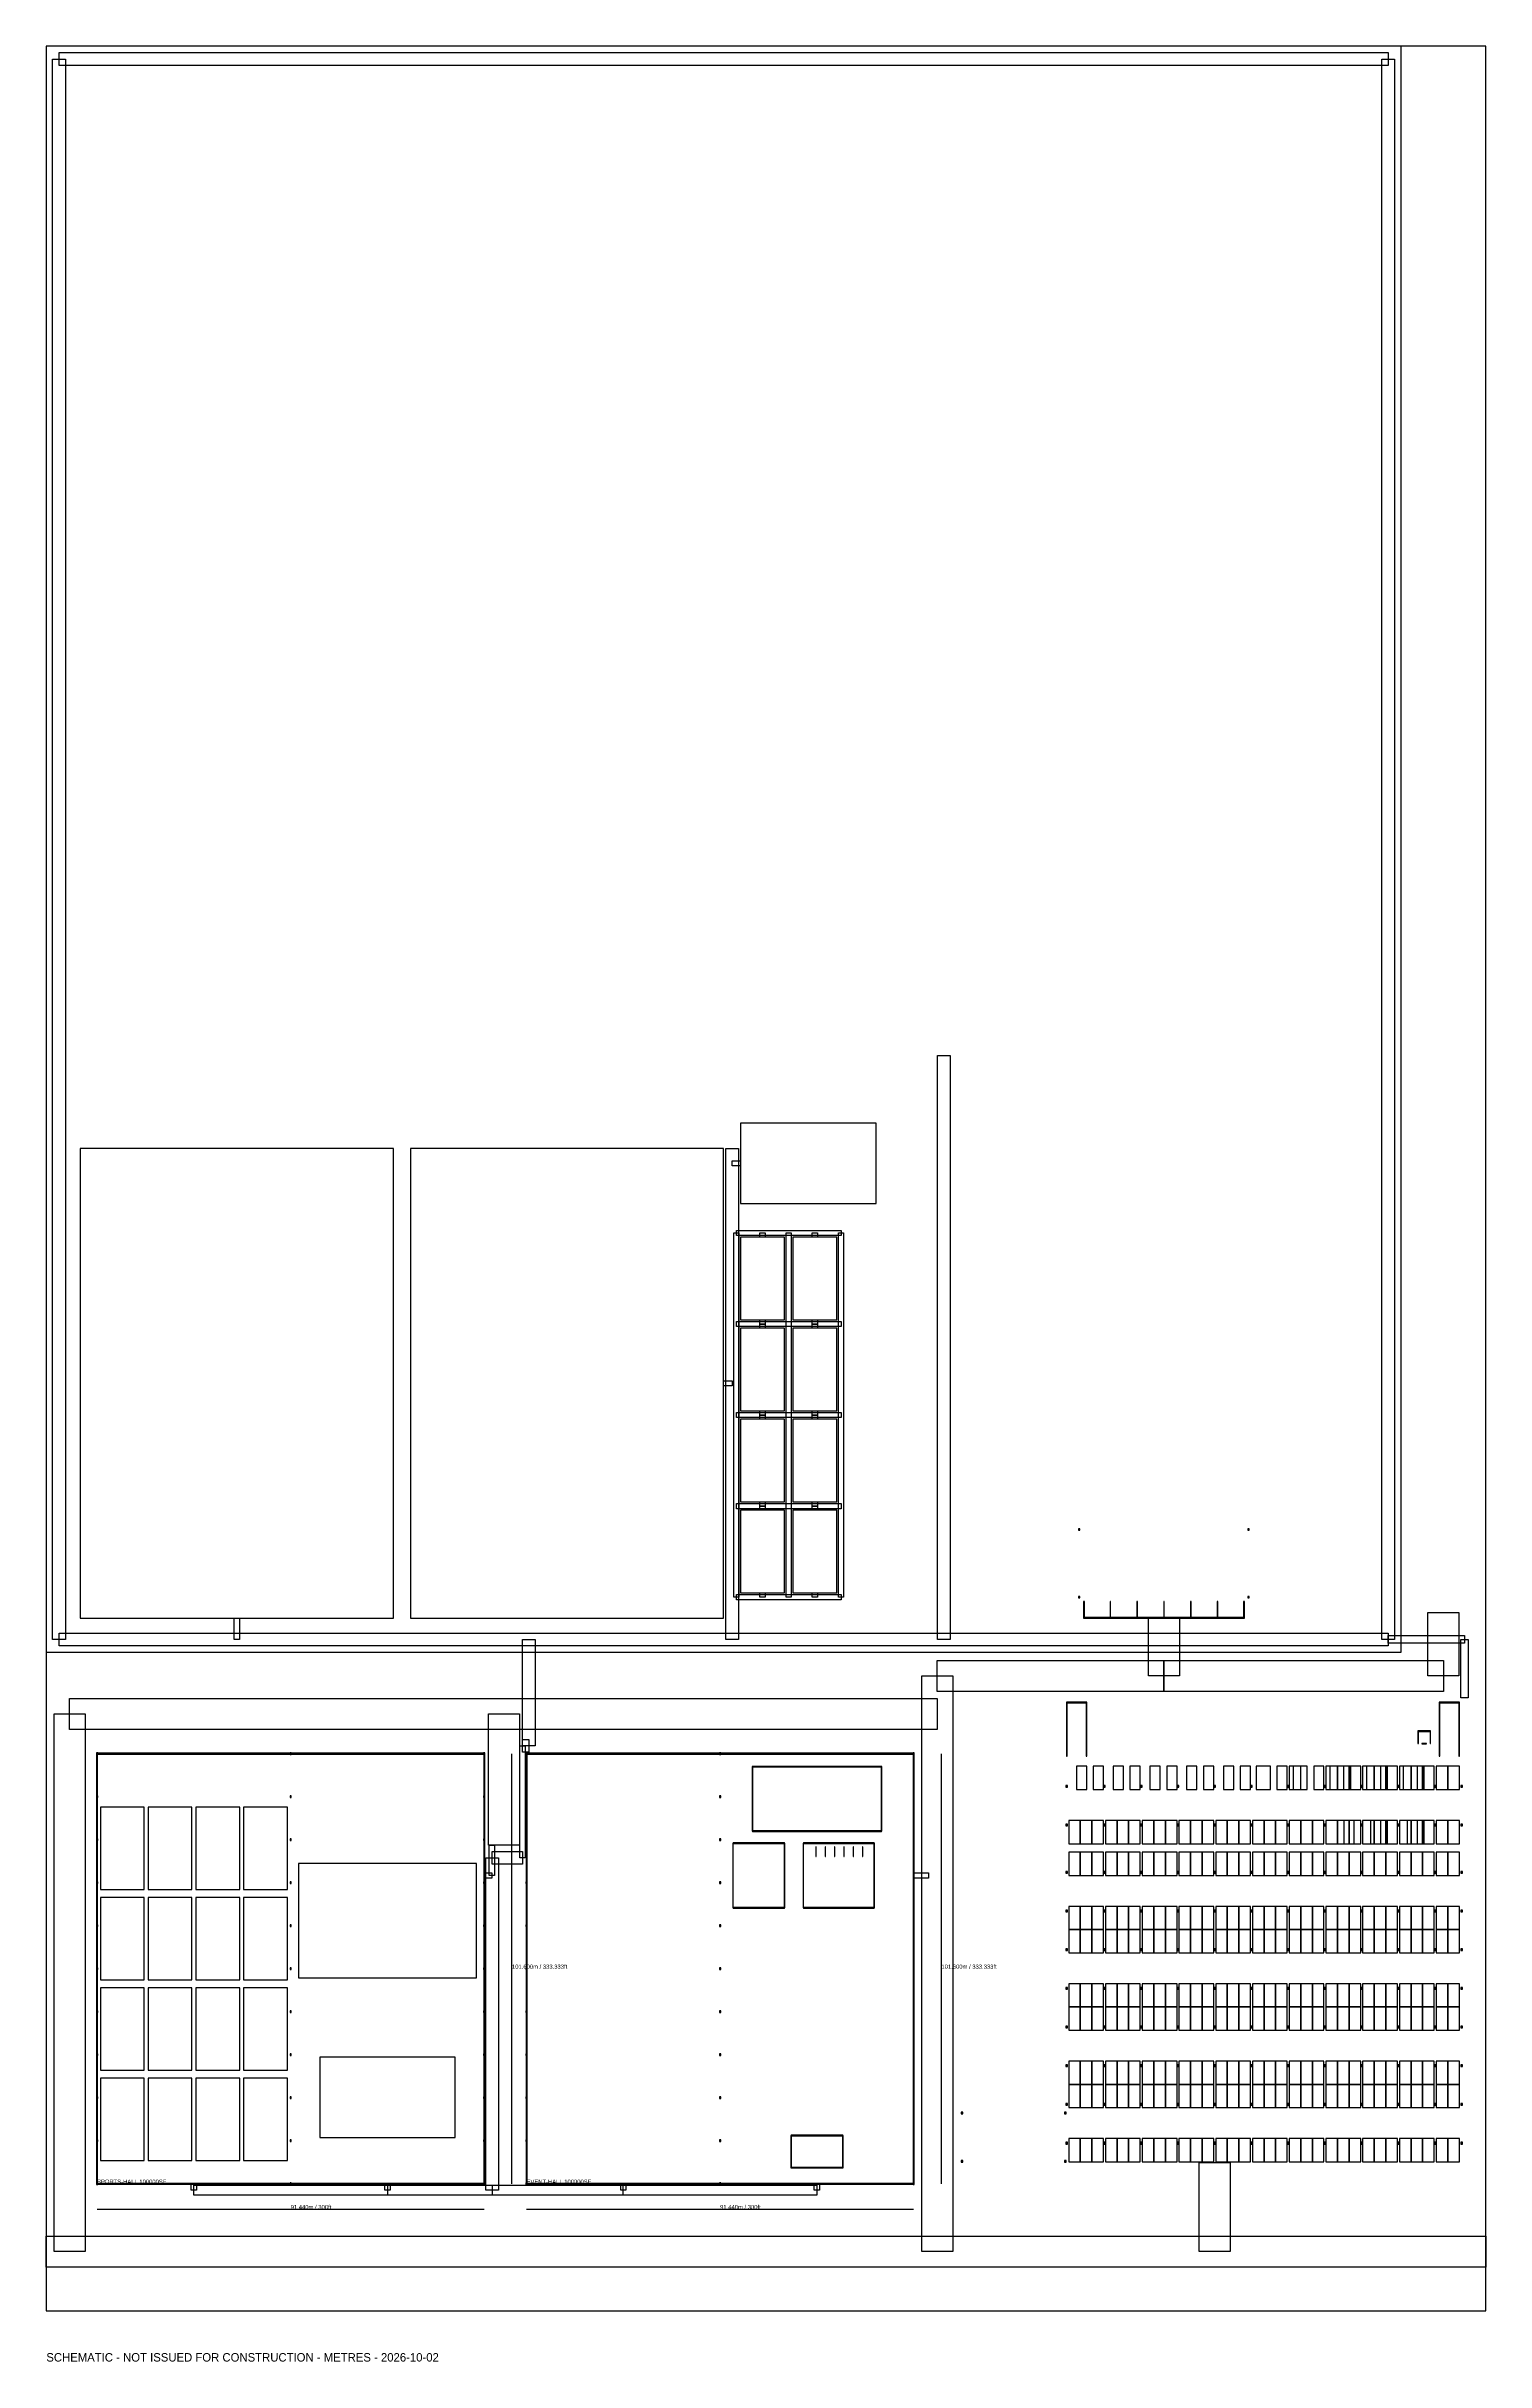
# Model space of a CAD drawing. Header units: metres. Extents: x 0 to 340, y -12 to 535.
import ezdxf

# ---------------------------------------------------------------- set-up
doc = ezdxf.new("R2010")
doc.units = ezdxf.units.M
for name, color, linetype in [('ASSUMED_BOUNDARY', 7, 'CONTINUOUS'), ('COURT_FREE_ZONE', 7, 'CONTINUOUS'), ('DIMENSIONS', 7, 'CONTINUOUS'), ('HALL_EVENT-HALL', 7, 'CONTINUOUS'), ('HALL_SPORTS-HALL', 7, 'CONTINUOUS'), ('IFCCOLUMN', 7, 'CONTINUOUS'), ('IFCDOOR', 7, 'CONTINUOUS'), ('IFCWALL', 7, 'CONTINUOUS'), ('NOTES', 7, 'CONTINUOUS'), ('OUTDOOR_30_ACRES', 7, 'CONTINUOUS'), ('PARKING_L1', 7, 'CONTINUOUS'), ('PARKING_L1_ADA', 7, 'CONTINUOUS'), ('PARKING_L2', 7, 'CONTINUOUS'), ('PARKING_L3', 7, 'CONTINUOUS'), ('PARKING_L4', 7, 'CONTINUOUS'), ('PARKING_L5', 7, 'CONTINUOUS'), ('SITE_ROADS', 7, 'CONTINUOUS'), ('SITE_WALKS', 7, 'CONTINUOUS')]:
    doc.layers.add(name, color=color, linetype=linetype)

msp = doc.modelspace()

# ---------------------------------------------------------------- linework, layer by layer
at = {"layer": 'ASSUMED_BOUNDARY'}
msp.add_lwpolyline([(0, 0), (340, 0), (340, 535), (0, 535)], close=True, dxfattribs=at)
at = {"layer": 'COURT_FREE_ZONE'}
for points in [[(164, 261.60721), (196, 261.60721), (196, 280.60721), (164, 280.60721)], [(8, 163.60721), (82, 163.60721), (82, 274.60721), (8, 274.60721)], [(86, 163.60721), (160, 163.60721), (160, 274.60721), (86, 274.60721)], [(164, 234.12881), (174.3632, 234.12881), (174.3632, 253.63601), (164, 253.63601)], [(176.3632, 234.12881), (186.7264, 234.12881), (186.7264, 253.63601), (176.3632, 253.63601)], [(164, 212.62161), (174.3632, 212.62161), (174.3632, 232.12881), (164, 232.12881)], [(176.3632, 212.62161), (186.7264, 212.62161), (186.7264, 232.12881), (176.3632, 232.12881)], [(164, 191.11441), (174.3632, 191.11441), (174.3632, 210.62161), (164, 210.62161)], [(176.3632, 191.11441), (186.7264, 191.11441), (186.7264, 210.62161), (176.3632, 210.62161)], [(164, 169.60721), (174.3632, 169.60721), (174.3632, 189.11441), (164, 189.11441)], [(176.3632, 169.60721), (186.7264, 169.60721), (186.7264, 189.11441), (176.3632, 189.11441)], [(12.762, 99.4944), (23.1252, 99.4944), (23.1252, 119.0016), (12.762, 119.0016)], [(24.0396, 99.4944), (34.4028, 99.4944), (34.4028, 119.0016), (24.0396, 119.0016)], [(35.3172, 99.4944), (45.6804, 99.4944), (45.6804, 119.0016), (35.3172, 119.0016)], [(46.5948, 99.4944), (56.958, 99.4944), (56.958, 119.0016), (46.5948, 119.0016)], [(101.58, 78.6792), (101.58, 105.6792), (59.58, 105.6792), (59.58, 78.6792)], [(12.762, 78.1584), (23.1252, 78.1584), (23.1252, 97.6656), (12.762, 97.6656)], [(24.0396, 78.1584), (34.4028, 78.1584), (34.4028, 97.6656), (24.0396, 97.6656)], [(35.3172, 78.1584), (45.6804, 78.1584), (45.6804, 97.6656), (35.3172, 97.6656)], [(46.5948, 78.1584), (56.958, 78.1584), (56.958, 97.6656), (46.5948, 97.6656)], [(12.762, 56.8224), (23.1252, 56.8224), (23.1252, 76.3296), (12.762, 76.3296)], [(24.0396, 56.8224), (34.4028, 56.8224), (34.4028, 76.3296), (24.0396, 76.3296)], [(35.3172, 56.8224), (45.6804, 56.8224), (45.6804, 76.3296), (35.3172, 76.3296)], [(46.5948, 56.8224), (56.958, 56.8224), (56.958, 76.3296), (46.5948, 76.3296)], [(12.762, 35.4864), (23.1252, 35.4864), (23.1252, 54.9936), (12.762, 54.9936)], [(24.0396, 35.4864), (34.4028, 35.4864), (34.4028, 54.9936), (24.0396, 54.9936)], [(35.3172, 35.4864), (45.6804, 35.4864), (45.6804, 54.9936), (35.3172, 54.9936)], [(46.5948, 35.4864), (56.958, 35.4864), (56.958, 54.9936), (46.5948, 54.9936)], [(64.58, 40.9216), (96.58, 40.9216), (96.58, 59.9216), (64.58, 59.9216)]]:
    msp.add_lwpolyline(points, close=True, dxfattribs=at)
at = {"layer": 'DIMENSIONS'}
for points in [[(110, 30), (110, 131.6)], [(211.44, 30), (211.44, 131.6)], [(12, 24), (103.44, 24)], [(113.44, 24), (204.88, 24)]]:
    msp.add_lwpolyline(points, dxfattribs=at)
at = {"layer": 'HALL_EVENT-HALL'}
msp.add_lwpolyline([(113.44, 30), (204.88, 30), (204.88, 131.6), (113.44, 131.6)], close=True, dxfattribs=at)
at = {"layer": 'HALL_SPORTS-HALL'}
msp.add_lwpolyline([(12, 30), (103.44, 30), (103.44, 131.6), (12, 131.6)], close=True, dxfattribs=at)
at = {"layer": 'IFCCOLUMN'}
for points in [[(243.84, 184.447208), (244.16, 184.447208), (244.16, 184.767208), (243.84, 184.767208)], [(283.84, 184.447208), (284.16, 184.447208), (284.16, 184.767208), (283.84, 184.767208)], [(243.84, 168.447208), (244.16, 168.447208), (244.16, 168.767208), (243.84, 168.767208)], [(283.84, 168.447208), (284.16, 168.447208), (284.16, 168.767208), (283.84, 168.767208)], [(11.85, 131.400006), (12.15, 131.400006), (12.15, 131.800006), (11.85, 131.800006)], [(57.570001, 131.400006), (57.870001, 131.400006), (57.870001, 131.800006), (57.570001, 131.800006)], [(103.290002, 131.400006), (103.590002, 131.400006), (103.590002, 131.800006), (103.290002, 131.800006)], [(113.290002, 131.400006), (113.590002, 131.400006), (113.590002, 131.800006), (113.290002, 131.800006)], [(159.010004, 131.400006), (159.310004, 131.400006), (159.310004, 131.800006), (159.010004, 131.800006)], [(204.730005, 131.400006), (205.030005, 131.400006), (205.030005, 131.800006), (204.730005, 131.800006)], [(11.85, 121.240002), (12.15, 121.240002), (12.15, 121.640002), (11.85, 121.640002)], [(57.570001, 121.240002), (57.870001, 121.240002), (57.870001, 121.640002), (57.570001, 121.640002)], [(103.290002, 121.240002), (103.590002, 121.240002), (103.590002, 121.640002), (103.290002, 121.640002)], [(113.290002, 121.240002), (113.590002, 121.240002), (113.590002, 121.640002), (113.290002, 121.640002)], [(159.010004, 121.240002), (159.310004, 121.240002), (159.310004, 121.640002), (159.010004, 121.640002)], [(204.730005, 121.240002), (205.030005, 121.240002), (205.030005, 121.640002), (204.730005, 121.640002)], [(240.85, 123.696), (241.25, 123.696), (241.25, 124.096), (240.85, 124.096)], [(240.85, 123.696), (241.25, 123.696), (241.25, 124.096), (240.85, 124.096)], [(240.85, 123.696), (241.25, 123.696), (241.25, 124.096), (240.85, 124.096)], [(240.85, 123.696), (241.25, 123.696), (241.25, 124.096), (240.85, 124.096)], [(249.7546, 123.696), (250.1546, 123.696), (250.1546, 124.096), (249.7546, 124.096)], [(249.7546, 123.696), (250.1546, 123.696), (250.1546, 124.096), (249.7546, 124.096)], [(249.7546, 123.696), (250.1546, 123.696), (250.1546, 124.096), (249.7546, 124.096)], [(249.7546, 123.696), (250.1546, 123.696), (250.1546, 124.096), (249.7546, 124.096)], [(258.4342, 123.696), (258.8342, 123.696), (258.8342, 124.096), (258.4342, 124.096)], [(258.4342, 123.696), (258.8342, 123.696), (258.8342, 124.096), (258.4342, 124.096)], [(258.4342, 123.696), (258.8342, 123.696), (258.8342, 124.096), (258.4342, 124.096)], [(258.4342, 123.696), (258.8342, 123.696), (258.8342, 124.096), (258.4342, 124.096)], [(267.1138, 123.696), (267.5138, 123.696), (267.5138, 124.096), (267.1138, 124.096)], [(267.1138, 123.696), (267.5138, 123.696), (267.5138, 124.096), (267.1138, 124.096)], [(267.1138, 123.696), (267.5138, 123.696), (267.5138, 124.096), (267.1138, 124.096)], [(267.1138, 123.696), (267.5138, 123.696), (267.5138, 124.096), (267.1138, 124.096)], [(275.7934, 123.696), (276.1934, 123.696), (276.1934, 124.096), (275.7934, 124.096)], [(275.7934, 123.696), (276.1934, 123.696), (276.1934, 124.096), (275.7934, 124.096)], [(275.7934, 123.696), (276.1934, 123.696), (276.1934, 124.096), (275.7934, 124.096)], [(275.7934, 123.696), (276.1934, 123.696), (276.1934, 124.096), (275.7934, 124.096)], [(284.473, 123.696), (284.873, 123.696), (284.873, 124.096), (284.473, 124.096)], [(284.473, 123.696), (284.873, 123.696), (284.873, 124.096), (284.473, 124.096)], [(284.473, 123.696), (284.873, 123.696), (284.873, 124.096), (284.473, 124.096)], [(284.473, 123.696), (284.873, 123.696), (284.873, 124.096), (284.473, 124.096)], [(293.1526, 123.696), (293.5526, 123.696), (293.5526, 124.096), (293.1526, 124.096)], [(293.1526, 123.696), (293.5526, 123.696), (293.5526, 124.096), (293.1526, 124.096)], [(293.1526, 123.696), (293.5526, 123.696), (293.5526, 124.096), (293.1526, 124.096)], [(293.1526, 123.696), (293.5526, 123.696), (293.5526, 124.096), (293.1526, 124.096)], [(301.8322, 123.696), (302.2322, 123.696), (302.2322, 124.096), (301.8322, 124.096)], [(301.8322, 123.696), (302.2322, 123.696), (302.2322, 124.096), (301.8322, 124.096)], [(301.8322, 123.696), (302.2322, 123.696), (302.2322, 124.096), (301.8322, 124.096)], [(301.8322, 123.696), (302.2322, 123.696), (302.2322, 124.096), (301.8322, 124.096)], [(310.5118, 123.696), (310.9118, 123.696), (310.9118, 124.096), (310.5118, 124.096)], [(310.5118, 123.696), (310.9118, 123.696), (310.9118, 124.096), (310.5118, 124.096)], [(310.5118, 123.696), (310.9118, 123.696), (310.9118, 124.096), (310.5118, 124.096)], [(310.5118, 123.696), (310.9118, 123.696), (310.9118, 124.096), (310.5118, 124.096)], [(319.1914, 123.696), (319.5914, 123.696), (319.5914, 124.096), (319.1914, 124.096)], [(319.1914, 123.696), (319.5914, 123.696), (319.5914, 124.096), (319.1914, 124.096)], [(319.1914, 123.696), (319.5914, 123.696), (319.5914, 124.096), (319.1914, 124.096)], [(319.1914, 123.696), (319.5914, 123.696), (319.5914, 124.096), (319.1914, 124.096)], [(327.871, 123.696), (328.271, 123.696), (328.271, 124.096), (327.871, 124.096)], [(327.871, 123.696), (328.271, 123.696), (328.271, 124.096), (327.871, 124.096)], [(327.871, 123.696), (328.271, 123.696), (328.271, 124.096), (327.871, 124.096)], [(327.871, 123.696), (328.271, 123.696), (328.271, 124.096), (327.871, 124.096)], [(334.1, 123.696), (334.5, 123.696), (334.5, 124.096), (334.1, 124.096)], [(334.1, 123.696), (334.5, 123.696), (334.5, 124.096), (334.1, 124.096)], [(334.1, 123.696), (334.5, 123.696), (334.5, 124.096), (334.1, 124.096)], [(334.1, 123.696), (334.5, 123.696), (334.5, 124.096), (334.1, 124.096)], [(240.85, 114.552), (241.25, 114.552), (241.25, 114.952), (240.85, 114.952)], [(240.85, 114.552), (241.25, 114.552), (241.25, 114.952), (240.85, 114.952)], [(240.85, 114.552), (241.25, 114.552), (241.25, 114.952), (240.85, 114.952)], [(240.85, 114.552), (241.25, 114.552), (241.25, 114.952), (240.85, 114.952)], [(249.7546, 114.552), (250.1546, 114.552), (250.1546, 114.952), (249.7546, 114.952)], [(249.7546, 114.552), (250.1546, 114.552), (250.1546, 114.952), (249.7546, 114.952)], [(249.7546, 114.552), (250.1546, 114.552), (250.1546, 114.952), (249.7546, 114.952)], [(249.7546, 114.552), (250.1546, 114.552), (250.1546, 114.952), (249.7546, 114.952)], [(258.4342, 114.552), (258.8342, 114.552), (258.8342, 114.952), (258.4342, 114.952)], [(258.4342, 114.552), (258.8342, 114.552), (258.8342, 114.952), (258.4342, 114.952)], [(258.4342, 114.552), (258.8342, 114.552), (258.8342, 114.952), (258.4342, 114.952)], [(258.4342, 114.552), (258.8342, 114.552), (258.8342, 114.952), (258.4342, 114.952)], [(267.1138, 114.552), (267.5138, 114.552), (267.5138, 114.952), (267.1138, 114.952)], [(267.1138, 114.552), (267.5138, 114.552), (267.5138, 114.952), (267.1138, 114.952)], [(267.1138, 114.552), (267.5138, 114.552), (267.5138, 114.952), (267.1138, 114.952)], [(267.1138, 114.552), (267.5138, 114.552), (267.5138, 114.952), (267.1138, 114.952)], [(275.7934, 114.552), (276.1934, 114.552), (276.1934, 114.952), (275.7934, 114.952)], [(275.7934, 114.552), (276.1934, 114.552), (276.1934, 114.952), (275.7934, 114.952)], [(275.7934, 114.552), (276.1934, 114.552), (276.1934, 114.952), (275.7934, 114.952)], [(275.7934, 114.552), (276.1934, 114.552), (276.1934, 114.952), (275.7934, 114.952)], [(284.473, 114.552), (284.873, 114.552), (284.873, 114.952), (284.473, 114.952)], [(284.473, 114.552), (284.873, 114.552), (284.873, 114.952), (284.473, 114.952)], [(284.473, 114.552), (284.873, 114.552), (284.873, 114.952), (284.473, 114.952)], [(284.473, 114.552), (284.873, 114.552), (284.873, 114.952), (284.473, 114.952)], [(293.1526, 114.552), (293.5526, 114.552), (293.5526, 114.952), (293.1526, 114.952)], [(293.1526, 114.552), (293.5526, 114.552), (293.5526, 114.952), (293.1526, 114.952)], [(293.1526, 114.552), (293.5526, 114.552), (293.5526, 114.952), (293.1526, 114.952)], [(293.1526, 114.552), (293.5526, 114.552), (293.5526, 114.952), (293.1526, 114.952)], [(301.8322, 114.552), (302.2322, 114.552), (302.2322, 114.952), (301.8322, 114.952)], [(301.8322, 114.552), (302.2322, 114.552), (302.2322, 114.952), (301.8322, 114.952)], [(301.8322, 114.552), (302.2322, 114.552), (302.2322, 114.952), (301.8322, 114.952)], [(301.8322, 114.552), (302.2322, 114.552), (302.2322, 114.952), (301.8322, 114.952)], [(310.5118, 114.552), (310.9118, 114.552), (310.9118, 114.952), (310.5118, 114.952)], [(310.5118, 114.552), (310.9118, 114.552), (310.9118, 114.952), (310.5118, 114.952)], [(310.5118, 114.552), (310.9118, 114.552), (310.9118, 114.952), (310.5118, 114.952)], [(310.5118, 114.552), (310.9118, 114.552), (310.9118, 114.952), (310.5118, 114.952)], [(319.1914, 114.552), (319.5914, 114.552), (319.5914, 114.952), (319.1914, 114.952)], [(319.1914, 114.552), (319.5914, 114.552), (319.5914, 114.952), (319.1914, 114.952)], [(319.1914, 114.552), (319.5914, 114.552), (319.5914, 114.952), (319.1914, 114.952)], [(319.1914, 114.552), (319.5914, 114.552), (319.5914, 114.952), (319.1914, 114.952)], [(327.871, 114.552), (328.271, 114.552), (328.271, 114.952), (327.871, 114.952)], [(327.871, 114.552), (328.271, 114.552), (328.271, 114.952), (327.871, 114.952)], [(327.871, 114.552), (328.271, 114.552), (328.271, 114.952), (327.871, 114.952)], [(327.871, 114.552), (328.271, 114.552), (328.271, 114.952), (327.871, 114.952)], [(334.1, 114.552), (334.5, 114.552), (334.5, 114.952), (334.1, 114.952)], [(334.1, 114.552), (334.5, 114.552), (334.5, 114.952), (334.1, 114.952)], [(334.1, 114.552), (334.5, 114.552), (334.5, 114.952), (334.1, 114.952)], [(334.1, 114.552), (334.5, 114.552), (334.5, 114.952), (334.1, 114.952)], [(11.85, 111.079999), (12.15, 111.079999), (12.15, 111.479999), (11.85, 111.479999)], [(57.570001, 111.079999), (57.870001, 111.079999), (57.870001, 111.479999), (57.570001, 111.479999)], [(103.290002, 111.079999), (103.590002, 111.079999), (103.590002, 111.479999), (103.290002, 111.479999)], [(113.290002, 111.079999), (113.590002, 111.079999), (113.590002, 111.479999), (113.290002, 111.479999)], [(159.010004, 111.079999), (159.310004, 111.079999), (159.310004, 111.479999), (159.010004, 111.479999)], [(204.730005, 111.079999), (205.030005, 111.079999), (205.030005, 111.479999), (204.730005, 111.479999)], [(11.85, 100.920003), (12.15, 100.920003), (12.15, 101.320003), (11.85, 101.320003)], [(57.570001, 100.920003), (57.870001, 100.920003), (57.870001, 101.320003), (57.570001, 101.320003)], [(103.290002, 100.920003), (103.590002, 100.920003), (103.590002, 101.320003), (103.290002, 101.320003)], [(113.290002, 100.920003), (113.590002, 100.920003), (113.590002, 101.320003), (113.290002, 101.320003)], [(159.010004, 100.920003), (159.310004, 100.920003), (159.310004, 101.320003), (159.010004, 101.320003)], [(204.730005, 100.920003), (205.030005, 100.920003), (205.030005, 101.320003), (204.730005, 101.320003)], [(240.85, 103.408), (241.25, 103.408), (241.25, 103.808), (240.85, 103.808)], [(240.85, 103.408), (241.25, 103.408), (241.25, 103.808), (240.85, 103.808)], [(240.85, 103.408), (241.25, 103.408), (241.25, 103.808), (240.85, 103.808)], [(240.85, 103.408), (241.25, 103.408), (241.25, 103.808), (240.85, 103.808)], [(249.7546, 103.408), (250.1546, 103.408), (250.1546, 103.808), (249.7546, 103.808)], [(249.7546, 103.408), (250.1546, 103.408), (250.1546, 103.808), (249.7546, 103.808)], [(249.7546, 103.408), (250.1546, 103.408), (250.1546, 103.808), (249.7546, 103.808)], [(249.7546, 103.408), (250.1546, 103.408), (250.1546, 103.808), (249.7546, 103.808)], [(258.4342, 103.408), (258.8342, 103.408), (258.8342, 103.808), (258.4342, 103.808)], [(258.4342, 103.408), (258.8342, 103.408), (258.8342, 103.808), (258.4342, 103.808)], [(258.4342, 103.408), (258.8342, 103.408), (258.8342, 103.808), (258.4342, 103.808)], [(258.4342, 103.408), (258.8342, 103.408), (258.8342, 103.808), (258.4342, 103.808)], [(267.1138, 103.408), (267.5138, 103.408), (267.5138, 103.808), (267.1138, 103.808)], [(267.1138, 103.408), (267.5138, 103.408), (267.5138, 103.808), (267.1138, 103.808)], [(267.1138, 103.408), (267.5138, 103.408), (267.5138, 103.808), (267.1138, 103.808)], [(267.1138, 103.408), (267.5138, 103.408), (267.5138, 103.808), (267.1138, 103.808)], [(275.7934, 103.408), (276.1934, 103.408), (276.1934, 103.808), (275.7934, 103.808)], [(275.7934, 103.408), (276.1934, 103.408), (276.1934, 103.808), (275.7934, 103.808)], [(275.7934, 103.408), (276.1934, 103.408), (276.1934, 103.808), (275.7934, 103.808)], [(275.7934, 103.408), (276.1934, 103.408), (276.1934, 103.808), (275.7934, 103.808)], [(284.473, 103.408), (284.873, 103.408), (284.873, 103.808), (284.473, 103.808)], [(284.473, 103.408), (284.873, 103.408), (284.873, 103.808), (284.473, 103.808)], [(284.473, 103.408), (284.873, 103.408), (284.873, 103.808), (284.473, 103.808)], [(284.473, 103.408), (284.873, 103.408), (284.873, 103.808), (284.473, 103.808)], [(293.1526, 103.408), (293.5526, 103.408), (293.5526, 103.808), (293.1526, 103.808)], [(293.1526, 103.408), (293.5526, 103.408), (293.5526, 103.808), (293.1526, 103.808)], [(293.1526, 103.408), (293.5526, 103.408), (293.5526, 103.808), (293.1526, 103.808)], [(293.1526, 103.408), (293.5526, 103.408), (293.5526, 103.808), (293.1526, 103.808)], [(301.8322, 103.408), (302.2322, 103.408), (302.2322, 103.808), (301.8322, 103.808)], [(301.8322, 103.408), (302.2322, 103.408), (302.2322, 103.808), (301.8322, 103.808)], [(301.8322, 103.408), (302.2322, 103.408), (302.2322, 103.808), (301.8322, 103.808)], [(301.8322, 103.408), (302.2322, 103.408), (302.2322, 103.808), (301.8322, 103.808)], [(310.5118, 103.408), (310.9118, 103.408), (310.9118, 103.808), (310.5118, 103.808)], [(310.5118, 103.408), (310.9118, 103.408), (310.9118, 103.808), (310.5118, 103.808)], [(310.5118, 103.408), (310.9118, 103.408), (310.9118, 103.808), (310.5118, 103.808)], [(310.5118, 103.408), (310.9118, 103.408), (310.9118, 103.808), (310.5118, 103.808)], [(319.1914, 103.408), (319.5914, 103.408), (319.5914, 103.808), (319.1914, 103.808)], [(319.1914, 103.408), (319.5914, 103.408), (319.5914, 103.808), (319.1914, 103.808)], [(319.1914, 103.408), (319.5914, 103.408), (319.5914, 103.808), (319.1914, 103.808)], [(319.1914, 103.408), (319.5914, 103.408), (319.5914, 103.808), (319.1914, 103.808)], [(327.871, 103.408), (328.271, 103.408), (328.271, 103.808), (327.871, 103.808)], [(327.871, 103.408), (328.271, 103.408), (328.271, 103.808), (327.871, 103.808)], [(327.871, 103.408), (328.271, 103.408), (328.271, 103.808), (327.871, 103.808)], [(327.871, 103.408), (328.271, 103.408), (328.271, 103.808), (327.871, 103.808)], [(334.1, 103.408), (334.5, 103.408), (334.5, 103.808), (334.1, 103.808)], [(334.1, 103.408), (334.5, 103.408), (334.5, 103.808), (334.1, 103.808)], [(334.1, 103.408), (334.5, 103.408), (334.5, 103.808), (334.1, 103.808)], [(334.1, 103.408), (334.5, 103.408), (334.5, 103.808), (334.1, 103.808)], [(240.85, 94.264), (241.25, 94.264), (241.25, 94.664), (240.85, 94.664)], [(240.85, 94.264), (241.25, 94.264), (241.25, 94.664), (240.85, 94.664)], [(240.85, 94.264), (241.25, 94.264), (241.25, 94.664), (240.85, 94.664)], [(240.85, 94.264), (241.25, 94.264), (241.25, 94.664), (240.85, 94.664)], [(249.7546, 94.264), (250.1546, 94.264), (250.1546, 94.664), (249.7546, 94.664)], [(249.7546, 94.264), (250.1546, 94.264), (250.1546, 94.664), (249.7546, 94.664)], [(249.7546, 94.264), (250.1546, 94.264), (250.1546, 94.664), (249.7546, 94.664)], [(249.7546, 94.264), (250.1546, 94.264), (250.1546, 94.664), (249.7546, 94.664)], [(258.4342, 94.264), (258.8342, 94.264), (258.8342, 94.664), (258.4342, 94.664)], [(258.4342, 94.264), (258.8342, 94.264), (258.8342, 94.664), (258.4342, 94.664)], [(258.4342, 94.264), (258.8342, 94.264), (258.8342, 94.664), (258.4342, 94.664)], [(258.4342, 94.264), (258.8342, 94.264), (258.8342, 94.664), (258.4342, 94.664)], [(267.1138, 94.264), (267.5138, 94.264), (267.5138, 94.664), (267.1138, 94.664)], [(267.1138, 94.264), (267.5138, 94.264), (267.5138, 94.664), (267.1138, 94.664)], [(267.1138, 94.264), (267.5138, 94.264), (267.5138, 94.664), (267.1138, 94.664)], [(267.1138, 94.264), (267.5138, 94.264), (267.5138, 94.664), (267.1138, 94.664)], [(275.7934, 94.264), (276.1934, 94.264), (276.1934, 94.664), (275.7934, 94.664)], [(275.7934, 94.264), (276.1934, 94.264), (276.1934, 94.664), (275.7934, 94.664)], [(275.7934, 94.264), (276.1934, 94.264), (276.1934, 94.664), (275.7934, 94.664)], [(275.7934, 94.264), (276.1934, 94.264), (276.1934, 94.664), (275.7934, 94.664)], [(284.473, 94.264), (284.873, 94.264), (284.873, 94.664), (284.473, 94.664)], [(284.473, 94.264), (284.873, 94.264), (284.873, 94.664), (284.473, 94.664)], [(284.473, 94.264), (284.873, 94.264), (284.873, 94.664), (284.473, 94.664)], [(284.473, 94.264), (284.873, 94.264), (284.873, 94.664), (284.473, 94.664)], [(293.1526, 94.264), (293.5526, 94.264), (293.5526, 94.664), (293.1526, 94.664)], [(293.1526, 94.264), (293.5526, 94.264), (293.5526, 94.664), (293.1526, 94.664)], [(293.1526, 94.264), (293.5526, 94.264), (293.5526, 94.664), (293.1526, 94.664)], [(293.1526, 94.264), (293.5526, 94.264), (293.5526, 94.664), (293.1526, 94.664)], [(301.8322, 94.264), (302.2322, 94.264), (302.2322, 94.664), (301.8322, 94.664)], [(301.8322, 94.264), (302.2322, 94.264), (302.2322, 94.664), (301.8322, 94.664)], [(301.8322, 94.264), (302.2322, 94.264), (302.2322, 94.664), (301.8322, 94.664)], [(301.8322, 94.264), (302.2322, 94.264), (302.2322, 94.664), (301.8322, 94.664)], [(310.5118, 94.264), (310.9118, 94.264), (310.9118, 94.664), (310.5118, 94.664)], [(310.5118, 94.264), (310.9118, 94.264), (310.9118, 94.664), (310.5118, 94.664)], [(310.5118, 94.264), (310.9118, 94.264), (310.9118, 94.664), (310.5118, 94.664)], [(310.5118, 94.264), (310.9118, 94.264), (310.9118, 94.664), (310.5118, 94.664)], [(319.1914, 94.264), (319.5914, 94.264), (319.5914, 94.664), (319.1914, 94.664)], [(319.1914, 94.264), (319.5914, 94.264), (319.5914, 94.664), (319.1914, 94.664)], [(319.1914, 94.264), (319.5914, 94.264), (319.5914, 94.664), (319.1914, 94.664)], [(319.1914, 94.264), (319.5914, 94.264), (319.5914, 94.664), (319.1914, 94.664)], [(327.871, 94.264), (328.271, 94.264), (328.271, 94.664), (327.871, 94.664)], [(327.871, 94.264), (328.271, 94.264), (328.271, 94.664), (327.871, 94.664)], [(327.871, 94.264), (328.271, 94.264), (328.271, 94.664), (327.871, 94.664)], [(327.871, 94.264), (328.271, 94.264), (328.271, 94.664), (327.871, 94.664)], [(334.1, 94.264), (334.5, 94.264), (334.5, 94.664), (334.1, 94.664)], [(334.1, 94.264), (334.5, 94.264), (334.5, 94.664), (334.1, 94.664)], [(334.1, 94.264), (334.5, 94.264), (334.5, 94.664), (334.1, 94.664)], [(334.1, 94.264), (334.5, 94.264), (334.5, 94.664), (334.1, 94.664)], [(11.85, 90.759999), (12.15, 90.759999), (12.15, 91.159999), (11.85, 91.159999)], [(57.570001, 90.759999), (57.870001, 90.759999), (57.870001, 91.159999), (57.570001, 91.159999)], [(103.290002, 90.759999), (103.590002, 90.759999), (103.590002, 91.159999), (103.290002, 91.159999)], [(113.290002, 90.759999), (113.590002, 90.759999), (113.590002, 91.159999), (113.290002, 91.159999)], [(159.010004, 90.759999), (159.310004, 90.759999), (159.310004, 91.159999), (159.010004, 91.159999)], [(204.730005, 90.759999), (205.030005, 90.759999), (205.030005, 91.159999), (204.730005, 91.159999)], [(240.85, 85.12), (241.25, 85.12), (241.25, 85.52), (240.85, 85.52)], [(240.85, 85.12), (241.25, 85.12), (241.25, 85.52), (240.85, 85.52)], [(240.85, 85.12), (241.25, 85.12), (241.25, 85.52), (240.85, 85.52)], [(240.85, 85.12), (241.25, 85.12), (241.25, 85.52), (240.85, 85.52)], [(249.7546, 85.12), (250.1546, 85.12), (250.1546, 85.52), (249.7546, 85.52)], [(249.7546, 85.12), (250.1546, 85.12), (250.1546, 85.52), (249.7546, 85.52)], [(249.7546, 85.12), (250.1546, 85.12), (250.1546, 85.52), (249.7546, 85.52)], [(249.7546, 85.12), (250.1546, 85.12), (250.1546, 85.52), (249.7546, 85.52)], [(258.4342, 85.12), (258.8342, 85.12), (258.8342, 85.52), (258.4342, 85.52)], [(258.4342, 85.12), (258.8342, 85.12), (258.8342, 85.52), (258.4342, 85.52)], [(258.4342, 85.12), (258.8342, 85.12), (258.8342, 85.52), (258.4342, 85.52)], [(258.4342, 85.12), (258.8342, 85.12), (258.8342, 85.52), (258.4342, 85.52)], [(267.1138, 85.12), (267.5138, 85.12), (267.5138, 85.52), (267.1138, 85.52)], [(267.1138, 85.12), (267.5138, 85.12), (267.5138, 85.52), (267.1138, 85.52)], [(267.1138, 85.12), (267.5138, 85.12), (267.5138, 85.52), (267.1138, 85.52)], [(267.1138, 85.12), (267.5138, 85.12), (267.5138, 85.52), (267.1138, 85.52)], [(275.7934, 85.12), (276.1934, 85.12), (276.1934, 85.52), (275.7934, 85.52)], [(275.7934, 85.12), (276.1934, 85.12), (276.1934, 85.52), (275.7934, 85.52)], [(275.7934, 85.12), (276.1934, 85.12), (276.1934, 85.52), (275.7934, 85.52)], [(275.7934, 85.12), (276.1934, 85.12), (276.1934, 85.52), (275.7934, 85.52)], [(284.473, 85.12), (284.873, 85.12), (284.873, 85.52), (284.473, 85.52)], [(284.473, 85.12), (284.873, 85.12), (284.873, 85.52), (284.473, 85.52)], [(284.473, 85.12), (284.873, 85.12), (284.873, 85.52), (284.473, 85.52)], [(284.473, 85.12), (284.873, 85.12), (284.873, 85.52), (284.473, 85.52)], [(293.1526, 85.12), (293.5526, 85.12), (293.5526, 85.52), (293.1526, 85.52)], [(293.1526, 85.12), (293.5526, 85.12), (293.5526, 85.52), (293.1526, 85.52)], [(293.1526, 85.12), (293.5526, 85.12), (293.5526, 85.52), (293.1526, 85.52)], [(293.1526, 85.12), (293.5526, 85.12), (293.5526, 85.52), (293.1526, 85.52)], [(301.8322, 85.12), (302.2322, 85.12), (302.2322, 85.52), (301.8322, 85.52)], [(301.8322, 85.12), (302.2322, 85.12), (302.2322, 85.52), (301.8322, 85.52)], [(301.8322, 85.12), (302.2322, 85.12), (302.2322, 85.52), (301.8322, 85.52)], [(301.8322, 85.12), (302.2322, 85.12), (302.2322, 85.52), (301.8322, 85.52)], [(310.5118, 85.12), (310.9118, 85.12), (310.9118, 85.52), (310.5118, 85.52)], [(310.5118, 85.12), (310.9118, 85.12), (310.9118, 85.52), (310.5118, 85.52)], [(310.5118, 85.12), (310.9118, 85.12), (310.9118, 85.52), (310.5118, 85.52)], [(310.5118, 85.12), (310.9118, 85.12), (310.9118, 85.52), (310.5118, 85.52)], [(319.1914, 85.12), (319.5914, 85.12), (319.5914, 85.52), (319.1914, 85.52)], [(319.1914, 85.12), (319.5914, 85.12), (319.5914, 85.52), (319.1914, 85.52)], [(319.1914, 85.12), (319.5914, 85.12), (319.5914, 85.52), (319.1914, 85.52)], [(319.1914, 85.12), (319.5914, 85.12), (319.5914, 85.52), (319.1914, 85.52)], [(327.871, 85.12), (328.271, 85.12), (328.271, 85.52), (327.871, 85.52)], [(327.871, 85.12), (328.271, 85.12), (328.271, 85.52), (327.871, 85.52)], [(327.871, 85.12), (328.271, 85.12), (328.271, 85.52), (327.871, 85.52)], [(327.871, 85.12), (328.271, 85.12), (328.271, 85.52), (327.871, 85.52)], [(334.1, 85.12), (334.5, 85.12), (334.5, 85.52), (334.1, 85.52)], [(334.1, 85.12), (334.5, 85.12), (334.5, 85.52), (334.1, 85.52)], [(334.1, 85.12), (334.5, 85.12), (334.5, 85.52), (334.1, 85.52)], [(334.1, 85.12), (334.5, 85.12), (334.5, 85.52), (334.1, 85.52)], [(11.85, 80.600003), (12.15, 80.600003), (12.15, 81.000003), (11.85, 81.000003)], [(57.570001, 80.600003), (57.870001, 80.600003), (57.870001, 81.000003), (57.570001, 81.000003)], [(103.290002, 80.600003), (103.590002, 80.600003), (103.590002, 81.000003), (103.290002, 81.000003)], [(113.290002, 80.600003), (113.590002, 80.600003), (113.590002, 81.000003), (113.290002, 81.000003)], [(159.010004, 80.600003), (159.310004, 80.600003), (159.310004, 81.000003), (159.010004, 81.000003)], [(204.730005, 80.600003), (205.030005, 80.600003), (205.030005, 81.000003), (204.730005, 81.000003)], [(240.85, 75.976), (241.25, 75.976), (241.25, 76.376), (240.85, 76.376)], [(240.85, 75.976), (241.25, 75.976), (241.25, 76.376), (240.85, 76.376)], [(240.85, 75.976), (241.25, 75.976), (241.25, 76.376), (240.85, 76.376)], [(240.85, 75.976), (241.25, 75.976), (241.25, 76.376), (240.85, 76.376)], [(249.7546, 75.976), (250.1546, 75.976), (250.1546, 76.376), (249.7546, 76.376)], [(249.7546, 75.976), (250.1546, 75.976), (250.1546, 76.376), (249.7546, 76.376)], [(249.7546, 75.976), (250.1546, 75.976), (250.1546, 76.376), (249.7546, 76.376)], [(249.7546, 75.976), (250.1546, 75.976), (250.1546, 76.376), (249.7546, 76.376)], [(258.4342, 75.976), (258.8342, 75.976), (258.8342, 76.376), (258.4342, 76.376)], [(258.4342, 75.976), (258.8342, 75.976), (258.8342, 76.376), (258.4342, 76.376)], [(258.4342, 75.976), (258.8342, 75.976), (258.8342, 76.376), (258.4342, 76.376)], [(258.4342, 75.976), (258.8342, 75.976), (258.8342, 76.376), (258.4342, 76.376)], [(267.1138, 75.976), (267.5138, 75.976), (267.5138, 76.376), (267.1138, 76.376)], [(267.1138, 75.976), (267.5138, 75.976), (267.5138, 76.376), (267.1138, 76.376)], [(267.1138, 75.976), (267.5138, 75.976), (267.5138, 76.376), (267.1138, 76.376)], [(267.1138, 75.976), (267.5138, 75.976), (267.5138, 76.376), (267.1138, 76.376)], [(275.7934, 75.976), (276.1934, 75.976), (276.1934, 76.376), (275.7934, 76.376)], [(275.7934, 75.976), (276.1934, 75.976), (276.1934, 76.376), (275.7934, 76.376)], [(275.7934, 75.976), (276.1934, 75.976), (276.1934, 76.376), (275.7934, 76.376)], [(275.7934, 75.976), (276.1934, 75.976), (276.1934, 76.376), (275.7934, 76.376)], [(284.473, 75.976), (284.873, 75.976), (284.873, 76.376), (284.473, 76.376)], [(284.473, 75.976), (284.873, 75.976), (284.873, 76.376), (284.473, 76.376)], [(284.473, 75.976), (284.873, 75.976), (284.873, 76.376), (284.473, 76.376)], [(284.473, 75.976), (284.873, 75.976), (284.873, 76.376), (284.473, 76.376)], [(293.1526, 75.976), (293.5526, 75.976), (293.5526, 76.376), (293.1526, 76.376)], [(293.1526, 75.976), (293.5526, 75.976), (293.5526, 76.376), (293.1526, 76.376)], [(293.1526, 75.976), (293.5526, 75.976), (293.5526, 76.376), (293.1526, 76.376)], [(293.1526, 75.976), (293.5526, 75.976), (293.5526, 76.376), (293.1526, 76.376)], [(301.8322, 75.976), (302.2322, 75.976), (302.2322, 76.376), (301.8322, 76.376)], [(301.8322, 75.976), (302.2322, 75.976), (302.2322, 76.376), (301.8322, 76.376)], [(301.8322, 75.976), (302.2322, 75.976), (302.2322, 76.376), (301.8322, 76.376)], [(301.8322, 75.976), (302.2322, 75.976), (302.2322, 76.376), (301.8322, 76.376)], [(310.5118, 75.976), (310.9118, 75.976), (310.9118, 76.376), (310.5118, 76.376)], [(310.5118, 75.976), (310.9118, 75.976), (310.9118, 76.376), (310.5118, 76.376)], [(310.5118, 75.976), (310.9118, 75.976), (310.9118, 76.376), (310.5118, 76.376)], [(310.5118, 75.976), (310.9118, 75.976), (310.9118, 76.376), (310.5118, 76.376)], [(319.1914, 75.976), (319.5914, 75.976), (319.5914, 76.376), (319.1914, 76.376)], [(319.1914, 75.976), (319.5914, 75.976), (319.5914, 76.376), (319.1914, 76.376)], [(319.1914, 75.976), (319.5914, 75.976), (319.5914, 76.376), (319.1914, 76.376)], [(319.1914, 75.976), (319.5914, 75.976), (319.5914, 76.376), (319.1914, 76.376)], [(327.871, 75.976), (328.271, 75.976), (328.271, 76.376), (327.871, 76.376)], [(327.871, 75.976), (328.271, 75.976), (328.271, 76.376), (327.871, 76.376)], [(327.871, 75.976), (328.271, 75.976), (328.271, 76.376), (327.871, 76.376)], [(327.871, 75.976), (328.271, 75.976), (328.271, 76.376), (327.871, 76.376)], [(334.1, 75.976), (334.5, 75.976), (334.5, 76.376), (334.1, 76.376)], [(334.1, 75.976), (334.5, 75.976), (334.5, 76.376), (334.1, 76.376)], [(334.1, 75.976), (334.5, 75.976), (334.5, 76.376), (334.1, 76.376)], [(334.1, 75.976), (334.5, 75.976), (334.5, 76.376), (334.1, 76.376)], [(11.85, 70.439999), (12.15, 70.439999), (12.15, 70.839999), (11.85, 70.839999)], [(57.570001, 70.439999), (57.870001, 70.439999), (57.870001, 70.839999), (57.570001, 70.839999)], [(103.290002, 70.439999), (103.590002, 70.439999), (103.590002, 70.839999), (103.290002, 70.839999)], [(113.290002, 70.439999), (113.590002, 70.439999), (113.590002, 70.839999), (113.290002, 70.839999)], [(159.010004, 70.439999), (159.310004, 70.439999), (159.310004, 70.839999), (159.010004, 70.839999)], [(204.730005, 70.439999), (205.030005, 70.439999), (205.030005, 70.839999), (204.730005, 70.839999)], [(240.85, 66.832), (241.25, 66.832), (241.25, 67.232), (240.85, 67.232)], [(240.85, 66.832), (241.25, 66.832), (241.25, 67.232), (240.85, 67.232)], [(240.85, 66.832), (241.25, 66.832), (241.25, 67.232), (240.85, 67.232)], [(240.85, 66.832), (241.25, 66.832), (241.25, 67.232), (240.85, 67.232)], [(249.7546, 66.832), (250.1546, 66.832), (250.1546, 67.232), (249.7546, 67.232)], [(249.7546, 66.832), (250.1546, 66.832), (250.1546, 67.232), (249.7546, 67.232)], [(249.7546, 66.832), (250.1546, 66.832), (250.1546, 67.232), (249.7546, 67.232)], [(249.7546, 66.832), (250.1546, 66.832), (250.1546, 67.232), (249.7546, 67.232)], [(258.4342, 66.832), (258.8342, 66.832), (258.8342, 67.232), (258.4342, 67.232)], [(258.4342, 66.832), (258.8342, 66.832), (258.8342, 67.232), (258.4342, 67.232)], [(258.4342, 66.832), (258.8342, 66.832), (258.8342, 67.232), (258.4342, 67.232)], [(258.4342, 66.832), (258.8342, 66.832), (258.8342, 67.232), (258.4342, 67.232)], [(267.1138, 66.832), (267.5138, 66.832), (267.5138, 67.232), (267.1138, 67.232)], [(267.1138, 66.832), (267.5138, 66.832), (267.5138, 67.232), (267.1138, 67.232)], [(267.1138, 66.832), (267.5138, 66.832), (267.5138, 67.232), (267.1138, 67.232)], [(267.1138, 66.832), (267.5138, 66.832), (267.5138, 67.232), (267.1138, 67.232)], [(275.7934, 66.832), (276.1934, 66.832), (276.1934, 67.232), (275.7934, 67.232)], [(275.7934, 66.832), (276.1934, 66.832), (276.1934, 67.232), (275.7934, 67.232)], [(275.7934, 66.832), (276.1934, 66.832), (276.1934, 67.232), (275.7934, 67.232)], [(275.7934, 66.832), (276.1934, 66.832), (276.1934, 67.232), (275.7934, 67.232)], [(284.473, 66.832), (284.873, 66.832), (284.873, 67.232), (284.473, 67.232)], [(284.473, 66.832), (284.873, 66.832), (284.873, 67.232), (284.473, 67.232)], [(284.473, 66.832), (284.873, 66.832), (284.873, 67.232), (284.473, 67.232)], [(284.473, 66.832), (284.873, 66.832), (284.873, 67.232), (284.473, 67.232)], [(293.1526, 66.832), (293.5526, 66.832), (293.5526, 67.232), (293.1526, 67.232)], [(293.1526, 66.832), (293.5526, 66.832), (293.5526, 67.232), (293.1526, 67.232)], [(293.1526, 66.832), (293.5526, 66.832), (293.5526, 67.232), (293.1526, 67.232)], [(293.1526, 66.832), (293.5526, 66.832), (293.5526, 67.232), (293.1526, 67.232)], [(301.8322, 66.832), (302.2322, 66.832), (302.2322, 67.232), (301.8322, 67.232)], [(301.8322, 66.832), (302.2322, 66.832), (302.2322, 67.232), (301.8322, 67.232)], [(301.8322, 66.832), (302.2322, 66.832), (302.2322, 67.232), (301.8322, 67.232)], [(301.8322, 66.832), (302.2322, 66.832), (302.2322, 67.232), (301.8322, 67.232)], [(310.5118, 66.832), (310.9118, 66.832), (310.9118, 67.232), (310.5118, 67.232)], [(310.5118, 66.832), (310.9118, 66.832), (310.9118, 67.232), (310.5118, 67.232)], [(310.5118, 66.832), (310.9118, 66.832), (310.9118, 67.232), (310.5118, 67.232)], [(310.5118, 66.832), (310.9118, 66.832), (310.9118, 67.232), (310.5118, 67.232)], [(319.1914, 66.832), (319.5914, 66.832), (319.5914, 67.232), (319.1914, 67.232)], [(319.1914, 66.832), (319.5914, 66.832), (319.5914, 67.232), (319.1914, 67.232)], [(319.1914, 66.832), (319.5914, 66.832), (319.5914, 67.232), (319.1914, 67.232)], [(319.1914, 66.832), (319.5914, 66.832), (319.5914, 67.232), (319.1914, 67.232)], [(327.871, 66.832), (328.271, 66.832), (328.271, 67.232), (327.871, 67.232)], [(327.871, 66.832), (328.271, 66.832), (328.271, 67.232), (327.871, 67.232)], [(327.871, 66.832), (328.271, 66.832), (328.271, 67.232), (327.871, 67.232)], [(327.871, 66.832), (328.271, 66.832), (328.271, 67.232), (327.871, 67.232)], [(334.1, 66.832), (334.5, 66.832), (334.5, 67.232), (334.1, 67.232)], [(334.1, 66.832), (334.5, 66.832), (334.5, 67.232), (334.1, 67.232)], [(334.1, 66.832), (334.5, 66.832), (334.5, 67.232), (334.1, 67.232)], [(334.1, 66.832), (334.5, 66.832), (334.5, 67.232), (334.1, 67.232)], [(11.85, 60.28), (12.15, 60.28), (12.15, 60.68), (11.85, 60.68)], [(57.570001, 60.28), (57.870001, 60.28), (57.870001, 60.68), (57.570001, 60.68)], [(103.290002, 60.28), (103.590002, 60.28), (103.590002, 60.68), (103.290002, 60.68)], [(113.290002, 60.28), (113.590002, 60.28), (113.590002, 60.68), (113.290002, 60.68)], [(159.010004, 60.28), (159.310004, 60.28), (159.310004, 60.68), (159.010004, 60.68)], [(204.730005, 60.28), (205.030005, 60.28), (205.030005, 60.68), (204.730005, 60.68)], [(240.85, 57.688), (241.25, 57.688), (241.25, 58.088), (240.85, 58.088)], [(240.85, 57.688), (241.25, 57.688), (241.25, 58.088), (240.85, 58.088)], [(240.85, 57.688), (241.25, 57.688), (241.25, 58.088), (240.85, 58.088)], [(240.85, 57.688), (241.25, 57.688), (241.25, 58.088), (240.85, 58.088)], [(249.7546, 57.688), (250.1546, 57.688), (250.1546, 58.088), (249.7546, 58.088)], [(249.7546, 57.688), (250.1546, 57.688), (250.1546, 58.088), (249.7546, 58.088)], [(249.7546, 57.688), (250.1546, 57.688), (250.1546, 58.088), (249.7546, 58.088)], [(249.7546, 57.688), (250.1546, 57.688), (250.1546, 58.088), (249.7546, 58.088)], [(258.4342, 57.688), (258.8342, 57.688), (258.8342, 58.088), (258.4342, 58.088)], [(258.4342, 57.688), (258.8342, 57.688), (258.8342, 58.088), (258.4342, 58.088)], [(258.4342, 57.688), (258.8342, 57.688), (258.8342, 58.088), (258.4342, 58.088)], [(258.4342, 57.688), (258.8342, 57.688), (258.8342, 58.088), (258.4342, 58.088)], [(267.1138, 57.688), (267.5138, 57.688), (267.5138, 58.088), (267.1138, 58.088)], [(267.1138, 57.688), (267.5138, 57.688), (267.5138, 58.088), (267.1138, 58.088)], [(267.1138, 57.688), (267.5138, 57.688), (267.5138, 58.088), (267.1138, 58.088)], [(267.1138, 57.688), (267.5138, 57.688), (267.5138, 58.088), (267.1138, 58.088)], [(275.7934, 57.688), (276.1934, 57.688), (276.1934, 58.088), (275.7934, 58.088)], [(275.7934, 57.688), (276.1934, 57.688), (276.1934, 58.088), (275.7934, 58.088)], [(275.7934, 57.688), (276.1934, 57.688), (276.1934, 58.088), (275.7934, 58.088)], [(275.7934, 57.688), (276.1934, 57.688), (276.1934, 58.088), (275.7934, 58.088)], [(284.473, 57.688), (284.873, 57.688), (284.873, 58.088), (284.473, 58.088)], [(284.473, 57.688), (284.873, 57.688), (284.873, 58.088), (284.473, 58.088)], [(284.473, 57.688), (284.873, 57.688), (284.873, 58.088), (284.473, 58.088)], [(284.473, 57.688), (284.873, 57.688), (284.873, 58.088), (284.473, 58.088)], [(293.1526, 57.688), (293.5526, 57.688), (293.5526, 58.088), (293.1526, 58.088)], [(293.1526, 57.688), (293.5526, 57.688), (293.5526, 58.088), (293.1526, 58.088)], [(293.1526, 57.688), (293.5526, 57.688), (293.5526, 58.088), (293.1526, 58.088)], [(293.1526, 57.688), (293.5526, 57.688), (293.5526, 58.088), (293.1526, 58.088)], [(301.8322, 57.688), (302.2322, 57.688), (302.2322, 58.088), (301.8322, 58.088)], [(301.8322, 57.688), (302.2322, 57.688), (302.2322, 58.088), (301.8322, 58.088)], [(301.8322, 57.688), (302.2322, 57.688), (302.2322, 58.088), (301.8322, 58.088)], [(301.8322, 57.688), (302.2322, 57.688), (302.2322, 58.088), (301.8322, 58.088)], [(310.5118, 57.688), (310.9118, 57.688), (310.9118, 58.088), (310.5118, 58.088)], [(310.5118, 57.688), (310.9118, 57.688), (310.9118, 58.088), (310.5118, 58.088)], [(310.5118, 57.688), (310.9118, 57.688), (310.9118, 58.088), (310.5118, 58.088)], [(310.5118, 57.688), (310.9118, 57.688), (310.9118, 58.088), (310.5118, 58.088)], [(319.1914, 57.688), (319.5914, 57.688), (319.5914, 58.088), (319.1914, 58.088)], [(319.1914, 57.688), (319.5914, 57.688), (319.5914, 58.088), (319.1914, 58.088)], [(319.1914, 57.688), (319.5914, 57.688), (319.5914, 58.088), (319.1914, 58.088)], [(319.1914, 57.688), (319.5914, 57.688), (319.5914, 58.088), (319.1914, 58.088)], [(327.871, 57.688), (328.271, 57.688), (328.271, 58.088), (327.871, 58.088)], [(327.871, 57.688), (328.271, 57.688), (328.271, 58.088), (327.871, 58.088)], [(327.871, 57.688), (328.271, 57.688), (328.271, 58.088), (327.871, 58.088)], [(327.871, 57.688), (328.271, 57.688), (328.271, 58.088), (327.871, 58.088)], [(334.1, 57.688), (334.5, 57.688), (334.5, 58.088), (334.1, 58.088)], [(334.1, 57.688), (334.5, 57.688), (334.5, 58.088), (334.1, 58.088)], [(334.1, 57.688), (334.5, 57.688), (334.5, 58.088), (334.1, 58.088)], [(334.1, 57.688), (334.5, 57.688), (334.5, 58.088), (334.1, 58.088)], [(11.85, 50.12), (12.15, 50.12), (12.15, 50.52), (11.85, 50.52)], [(57.570001, 50.12), (57.870001, 50.12), (57.870001, 50.52), (57.570001, 50.52)], [(103.290002, 50.12), (103.590002, 50.12), (103.590002, 50.52), (103.290002, 50.52)], [(113.290002, 50.12), (113.590002, 50.12), (113.590002, 50.52), (113.290002, 50.52)], [(159.010004, 50.12), (159.310004, 50.12), (159.310004, 50.52), (159.010004, 50.52)], [(204.730005, 50.12), (205.030005, 50.12), (205.030005, 50.52), (204.730005, 50.52)], [(216.1, 46.5), (216.5, 46.5), (216.5, 46.9), (216.1, 46.9)], [(240.5, 46.5), (240.9, 46.5), (240.9, 46.9), (240.5, 46.9)], [(240.85, 48.544), (241.25, 48.544), (241.25, 48.944), (240.85, 48.944)], [(240.85, 48.544), (241.25, 48.544), (241.25, 48.944), (240.85, 48.944)], [(240.85, 48.544), (241.25, 48.544), (241.25, 48.944), (240.85, 48.944)], [(240.85, 48.544), (241.25, 48.544), (241.25, 48.944), (240.85, 48.944)], [(249.7546, 48.544), (250.1546, 48.544), (250.1546, 48.944), (249.7546, 48.944)], [(249.7546, 48.544), (250.1546, 48.544), (250.1546, 48.944), (249.7546, 48.944)], [(249.7546, 48.544), (250.1546, 48.544), (250.1546, 48.944), (249.7546, 48.944)], [(249.7546, 48.544), (250.1546, 48.544), (250.1546, 48.944), (249.7546, 48.944)], [(258.4342, 48.544), (258.8342, 48.544), (258.8342, 48.944), (258.4342, 48.944)], [(258.4342, 48.544), (258.8342, 48.544), (258.8342, 48.944), (258.4342, 48.944)], [(258.4342, 48.544), (258.8342, 48.544), (258.8342, 48.944), (258.4342, 48.944)], [(258.4342, 48.544), (258.8342, 48.544), (258.8342, 48.944), (258.4342, 48.944)], [(267.1138, 48.544), (267.5138, 48.544), (267.5138, 48.944), (267.1138, 48.944)], [(267.1138, 48.544), (267.5138, 48.544), (267.5138, 48.944), (267.1138, 48.944)], [(267.1138, 48.544), (267.5138, 48.544), (267.5138, 48.944), (267.1138, 48.944)], [(267.1138, 48.544), (267.5138, 48.544), (267.5138, 48.944), (267.1138, 48.944)], [(275.7934, 48.544), (276.1934, 48.544), (276.1934, 48.944), (275.7934, 48.944)], [(275.7934, 48.544), (276.1934, 48.544), (276.1934, 48.944), (275.7934, 48.944)], [(275.7934, 48.544), (276.1934, 48.544), (276.1934, 48.944), (275.7934, 48.944)], [(275.7934, 48.544), (276.1934, 48.544), (276.1934, 48.944), (275.7934, 48.944)], [(284.473, 48.544), (284.873, 48.544), (284.873, 48.944), (284.473, 48.944)], [(284.473, 48.544), (284.873, 48.544), (284.873, 48.944), (284.473, 48.944)], [(284.473, 48.544), (284.873, 48.544), (284.873, 48.944), (284.473, 48.944)], [(284.473, 48.544), (284.873, 48.544), (284.873, 48.944), (284.473, 48.944)], [(293.1526, 48.544), (293.5526, 48.544), (293.5526, 48.944), (293.1526, 48.944)], [(293.1526, 48.544), (293.5526, 48.544), (293.5526, 48.944), (293.1526, 48.944)], [(293.1526, 48.544), (293.5526, 48.544), (293.5526, 48.944), (293.1526, 48.944)], [(293.1526, 48.544), (293.5526, 48.544), (293.5526, 48.944), (293.1526, 48.944)], [(301.8322, 48.544), (302.2322, 48.544), (302.2322, 48.944), (301.8322, 48.944)], [(301.8322, 48.544), (302.2322, 48.544), (302.2322, 48.944), (301.8322, 48.944)], [(301.8322, 48.544), (302.2322, 48.544), (302.2322, 48.944), (301.8322, 48.944)], [(301.8322, 48.544), (302.2322, 48.544), (302.2322, 48.944), (301.8322, 48.944)], [(310.5118, 48.544), (310.9118, 48.544), (310.9118, 48.944), (310.5118, 48.944)], [(310.5118, 48.544), (310.9118, 48.544), (310.9118, 48.944), (310.5118, 48.944)], [(310.5118, 48.544), (310.9118, 48.544), (310.9118, 48.944), (310.5118, 48.944)], [(310.5118, 48.544), (310.9118, 48.544), (310.9118, 48.944), (310.5118, 48.944)], [(319.1914, 48.544), (319.5914, 48.544), (319.5914, 48.944), (319.1914, 48.944)], [(319.1914, 48.544), (319.5914, 48.544), (319.5914, 48.944), (319.1914, 48.944)], [(319.1914, 48.544), (319.5914, 48.544), (319.5914, 48.944), (319.1914, 48.944)], [(319.1914, 48.544), (319.5914, 48.544), (319.5914, 48.944), (319.1914, 48.944)], [(327.871, 48.544), (328.271, 48.544), (328.271, 48.944), (327.871, 48.944)], [(327.871, 48.544), (328.271, 48.544), (328.271, 48.944), (327.871, 48.944)], [(327.871, 48.544), (328.271, 48.544), (328.271, 48.944), (327.871, 48.944)], [(327.871, 48.544), (328.271, 48.544), (328.271, 48.944), (327.871, 48.944)], [(334.1, 48.544), (334.5, 48.544), (334.5, 48.944), (334.1, 48.944)], [(334.1, 48.544), (334.5, 48.544), (334.5, 48.944), (334.1, 48.944)], [(334.1, 48.544), (334.5, 48.544), (334.5, 48.944), (334.1, 48.944)], [(334.1, 48.544), (334.5, 48.544), (334.5, 48.944), (334.1, 48.944)], [(11.85, 39.96), (12.15, 39.96), (12.15, 40.36), (11.85, 40.36)], [(57.570001, 39.96), (57.870001, 39.96), (57.870001, 40.36), (57.570001, 40.36)], [(103.290002, 39.96), (103.590002, 39.96), (103.590002, 40.36), (103.290002, 40.36)], [(113.290002, 39.96), (113.590002, 39.96), (113.590002, 40.36), (113.290002, 40.36)], [(159.010004, 39.96), (159.310004, 39.96), (159.310004, 40.36), (159.010004, 40.36)], [(204.730005, 39.96), (205.030005, 39.96), (205.030005, 40.36), (204.730005, 40.36)], [(240.85, 39.4), (241.25, 39.4), (241.25, 39.8), (240.85, 39.8)], [(240.85, 39.4), (241.25, 39.4), (241.25, 39.8), (240.85, 39.8)], [(240.85, 39.4), (241.25, 39.4), (241.25, 39.8), (240.85, 39.8)], [(240.85, 39.4), (241.25, 39.4), (241.25, 39.8), (240.85, 39.8)], [(249.7546, 39.4), (250.1546, 39.4), (250.1546, 39.8), (249.7546, 39.8)], [(249.7546, 39.4), (250.1546, 39.4), (250.1546, 39.8), (249.7546, 39.8)], [(249.7546, 39.4), (250.1546, 39.4), (250.1546, 39.8), (249.7546, 39.8)], [(249.7546, 39.4), (250.1546, 39.4), (250.1546, 39.8), (249.7546, 39.8)], [(258.4342, 39.4), (258.8342, 39.4), (258.8342, 39.8), (258.4342, 39.8)], [(258.4342, 39.4), (258.8342, 39.4), (258.8342, 39.8), (258.4342, 39.8)], [(258.4342, 39.4), (258.8342, 39.4), (258.8342, 39.8), (258.4342, 39.8)], [(258.4342, 39.4), (258.8342, 39.4), (258.8342, 39.8), (258.4342, 39.8)], [(267.1138, 39.4), (267.5138, 39.4), (267.5138, 39.8), (267.1138, 39.8)], [(267.1138, 39.4), (267.5138, 39.4), (267.5138, 39.8), (267.1138, 39.8)], [(267.1138, 39.4), (267.5138, 39.4), (267.5138, 39.8), (267.1138, 39.8)], [(267.1138, 39.4), (267.5138, 39.4), (267.5138, 39.8), (267.1138, 39.8)], [(275.7934, 39.4), (276.1934, 39.4), (276.1934, 39.8), (275.7934, 39.8)], [(275.7934, 39.4), (276.1934, 39.4), (276.1934, 39.8), (275.7934, 39.8)], [(275.7934, 39.4), (276.1934, 39.4), (276.1934, 39.8), (275.7934, 39.8)], [(275.7934, 39.4), (276.1934, 39.4), (276.1934, 39.8), (275.7934, 39.8)], [(284.473, 39.4), (284.873, 39.4), (284.873, 39.8), (284.473, 39.8)], [(284.473, 39.4), (284.873, 39.4), (284.873, 39.8), (284.473, 39.8)], [(284.473, 39.4), (284.873, 39.4), (284.873, 39.8), (284.473, 39.8)], [(284.473, 39.4), (284.873, 39.4), (284.873, 39.8), (284.473, 39.8)], [(293.1526, 39.4), (293.5526, 39.4), (293.5526, 39.8), (293.1526, 39.8)], [(293.1526, 39.4), (293.5526, 39.4), (293.5526, 39.8), (293.1526, 39.8)], [(293.1526, 39.4), (293.5526, 39.4), (293.5526, 39.8), (293.1526, 39.8)], [(293.1526, 39.4), (293.5526, 39.4), (293.5526, 39.8), (293.1526, 39.8)], [(301.8322, 39.4), (302.2322, 39.4), (302.2322, 39.8), (301.8322, 39.8)], [(301.8322, 39.4), (302.2322, 39.4), (302.2322, 39.8), (301.8322, 39.8)], [(301.8322, 39.4), (302.2322, 39.4), (302.2322, 39.8), (301.8322, 39.8)], [(301.8322, 39.4), (302.2322, 39.4), (302.2322, 39.8), (301.8322, 39.8)], [(310.5118, 39.4), (310.9118, 39.4), (310.9118, 39.8), (310.5118, 39.8)], [(310.5118, 39.4), (310.9118, 39.4), (310.9118, 39.8), (310.5118, 39.8)], [(310.5118, 39.4), (310.9118, 39.4), (310.9118, 39.8), (310.5118, 39.8)], [(310.5118, 39.4), (310.9118, 39.4), (310.9118, 39.8), (310.5118, 39.8)], [(319.1914, 39.4), (319.5914, 39.4), (319.5914, 39.8), (319.1914, 39.8)], [(319.1914, 39.4), (319.5914, 39.4), (319.5914, 39.8), (319.1914, 39.8)], [(319.1914, 39.4), (319.5914, 39.4), (319.5914, 39.8), (319.1914, 39.8)], [(319.1914, 39.4), (319.5914, 39.4), (319.5914, 39.8), (319.1914, 39.8)], [(327.871, 39.4), (328.271, 39.4), (328.271, 39.8), (327.871, 39.8)], [(327.871, 39.4), (328.271, 39.4), (328.271, 39.8), (327.871, 39.8)], [(327.871, 39.4), (328.271, 39.4), (328.271, 39.8), (327.871, 39.8)], [(327.871, 39.4), (328.271, 39.4), (328.271, 39.8), (327.871, 39.8)], [(334.1, 39.4), (334.5, 39.4), (334.5, 39.8), (334.1, 39.8)], [(334.1, 39.4), (334.5, 39.4), (334.5, 39.8), (334.1, 39.8)], [(334.1, 39.4), (334.5, 39.4), (334.5, 39.8), (334.1, 39.8)], [(334.1, 39.4), (334.5, 39.4), (334.5, 39.8), (334.1, 39.8)], [(216.1, 35.1), (216.5, 35.1), (216.5, 35.5), (216.1, 35.5)], [(240.5, 35.1), (240.9, 35.1), (240.9, 35.5), (240.5, 35.5)], [(11.85, 29.8), (12.15, 29.8), (12.15, 30.2), (11.85, 30.2)], [(57.570001, 29.8), (57.870001, 29.8), (57.870001, 30.2), (57.570001, 30.2)], [(103.290002, 29.8), (103.590002, 29.8), (103.590002, 30.2), (103.290002, 30.2)], [(113.290002, 29.8), (113.590002, 29.8), (113.590002, 30.2), (113.290002, 30.2)], [(159.010004, 29.8), (159.310004, 29.8), (159.310004, 30.2), (159.010004, 30.2)], [(204.730005, 29.8), (205.030005, 29.8), (205.030005, 30.2), (204.730005, 30.2)]]:
    msp.add_lwpolyline(points, close=True, dxfattribs=at)
at = {"layer": 'IFCDOOR'}
for points in [[(33.6408, 131.57), (36.0792, 131.57), (36.0792, 131.63), (33.6408, 131.63)], [(79.3608, 131.57), (81.7992, 131.57), (81.7992, 131.63), (79.3608, 131.63)], [(135.0808, 131.57), (137.5192, 131.57), (137.5192, 131.63), (135.0808, 131.63)], [(180.8008, 131.57), (183.2392, 131.57), (183.2392, 131.63), (180.8008, 131.63)], [(324.95, 133.96), (326.05, 133.96), (326.05, 134.04), (324.95, 134.04)], [(324.95, 133.96), (326.05, 133.96), (326.05, 134.04), (324.95, 134.04)], [(324.95, 133.96), (326.05, 133.96), (326.05, 134.04), (324.95, 134.04)], [(324.95, 133.96), (326.05, 133.96), (326.05, 134.04), (324.95, 134.04)], [(324.95, 133.96), (326.05, 133.96), (326.05, 134.04), (324.95, 134.04)], [(181.41, 113.282), (182.63, 113.282), (182.63, 113.342), (181.41, 113.342)], [(103.41, 104.3712), (103.47, 104.3712), (103.47, 108.0288), (103.41, 108.0288)], [(204.85, 104.3712), (204.91, 104.3712), (204.91, 108.0288), (204.85, 108.0288)], [(167.694, 95.1972), (168.914, 95.1972), (168.914, 95.2572), (167.694, 95.2572)], [(186.5916, 95.1972), (187.8116, 95.1972), (187.8116, 95.2572), (186.5916, 95.2572)], [(11.97, 74.5008), (12.03, 74.5008), (12.03, 76.9392), (11.97, 76.9392)], [(113.41, 74.5008), (113.47, 74.5008), (113.47, 76.9392), (113.41, 76.9392)], [(181.41, 33.78), (182.63, 33.78), (182.63, 33.84), (181.41, 33.84)], [(33.6408, 29.97), (36.0792, 29.97), (36.0792, 30.03), (33.6408, 30.03)], [(79.3608, 29.97), (81.7992, 29.97), (81.7992, 30.03), (79.3608, 30.03)], [(135.0808, 29.97), (137.5192, 29.97), (137.5192, 30.03), (135.0808, 30.03)], [(180.8008, 29.97), (183.2392, 29.97), (183.2392, 30.03), (180.8008, 30.03)]]:
    msp.add_lwpolyline(points, close=True, dxfattribs=at)
at = {"layer": 'IFCWALL'}
for points in [[(245, 163.60721), (245.2, 163.60721), (245.2, 167.60721), (245, 167.60721)], [(251.268333, 163.60721), (251.398333, 163.60721), (251.398333, 167.60721), (251.268333, 167.60721)], [(257.601667, 163.60721), (257.731667, 163.60721), (257.731667, 167.60721), (257.601667, 167.60721)], [(263.935, 163.60721), (264.065, 163.60721), (264.065, 167.60721), (263.935, 167.60721)], [(270.268333, 163.60721), (270.398333, 163.60721), (270.398333, 167.60721), (270.268333, 167.60721)], [(276.601667, 163.60721), (276.731667, 163.60721), (276.731667, 167.60721), (276.601667, 167.60721)], [(282.8, 163.60721), (283, 163.60721), (283, 167.60721), (282.8, 167.60721)], [(245, 163.60721), (283, 163.60721), (283, 163.80721), (245, 163.80721)], [(241, 131), (241.15, 131), (241.15, 143.8), (241, 143.8)], [(241, 143.65), (245.8, 143.65), (245.8, 143.8), (241, 143.8)], [(245.65, 131), (245.8, 131), (245.8, 143.8), (245.65, 143.8)], [(329, 131), (329.15, 131), (329.15, 143.8), (329, 143.8)], [(329, 143.65), (333.8, 143.65), (333.8, 143.8), (329, 143.8)], [(333.65, 131), (333.8, 131), (333.8, 143.8), (333.65, 143.8)], [(324, 134), (324.15, 134), (324.15, 137), (324, 137)], [(324, 136.85), (327, 136.85), (327, 137), (324, 137)], [(326.85, 134), (327, 134), (327, 137), (326.85, 137)], [(11.89, 121.54), (12.11, 121.54), (12.11, 131.5), (11.89, 131.5)], [(11.89, 121.54), (12.11, 121.54), (12.11, 131.5), (11.89, 131.5)], [(12.15, 131.49), (57.57, 131.49), (57.57, 131.71), (12.15, 131.71)], [(57.87, 131.49), (103.29, 131.49), (103.29, 131.71), (57.87, 131.71)], [(103.33, 121.54), (103.55, 121.54), (103.55, 131.5), (103.33, 131.5)], [(103.33, 121.54), (103.55, 121.54), (103.55, 131.5), (103.33, 131.5)], [(113.33, 121.54), (113.55, 121.54), (113.55, 131.5), (113.33, 131.5)], [(113.33, 121.54), (113.55, 121.54), (113.55, 131.5), (113.33, 131.5)], [(113.59, 131.49), (159.01, 131.49), (159.01, 131.71), (113.59, 131.71)], [(159.31, 131.49), (204.73, 131.49), (204.73, 131.71), (159.31, 131.71)], [(204.77, 121.54), (204.99, 121.54), (204.99, 131.5), (204.77, 131.5)], [(204.77, 121.54), (204.99, 121.54), (204.99, 131.5), (204.77, 131.5)], [(166.705, 113.312), (166.855, 113.312), (166.855, 128.552), (166.705, 128.552)], [(166.78, 128.477), (197.26, 128.477), (197.26, 128.627), (166.78, 128.627)], [(197.185, 113.312), (197.335, 113.312), (197.335, 128.552), (197.185, 128.552)], [(11.89, 111.38), (12.11, 111.38), (12.11, 121.34), (11.89, 121.34)], [(11.89, 111.38), (12.11, 111.38), (12.11, 121.34), (11.89, 121.34)], [(103.33, 111.38), (103.55, 111.38), (103.55, 121.34), (103.33, 121.34)], [(103.33, 111.38), (103.55, 111.38), (103.55, 121.34), (103.33, 121.34)], [(113.33, 111.38), (113.55, 111.38), (113.55, 121.34), (113.33, 121.34)], [(113.33, 111.38), (113.55, 111.38), (113.55, 121.34), (113.33, 121.34)], [(204.77, 111.38), (204.99, 111.38), (204.99, 121.34), (204.77, 121.34)], [(204.77, 111.38), (204.99, 111.38), (204.99, 121.34), (204.77, 121.34)], [(11.89, 101.22), (12.11, 101.22), (12.11, 111.18), (11.89, 111.18)], [(11.89, 101.22), (12.11, 101.22), (12.11, 111.18), (11.89, 111.18)], [(103.33, 101.22), (103.55, 101.22), (103.55, 111.18), (103.33, 111.18)], [(113.33, 101.22), (113.55, 101.22), (113.55, 111.18), (113.33, 111.18)], [(113.33, 101.22), (113.55, 101.22), (113.55, 111.18), (113.33, 111.18)], [(162.133, 95.2272), (162.283, 95.2272), (162.283, 110.4672), (162.133, 110.4672)], [(162.208, 110.3922), (174.4, 110.3922), (174.4, 110.5422), (162.208, 110.5422)], [(166.78, 113.237), (197.26, 113.237), (197.26, 113.387), (166.78, 113.387)], [(174.325, 95.2272), (174.475, 95.2272), (174.475, 110.4672), (174.325, 110.4672)], [(178.7446, 95.2272), (178.8946, 95.2272), (178.8946, 110.4672), (178.7446, 110.4672)], [(178.8196, 110.3922), (195.5836, 110.3922), (195.5836, 110.5422), (178.8196, 110.5422)], [(181.7796, 107.3172), (181.8596, 107.3172), (181.8596, 109.6172), (181.7796, 109.6172)], [(183.9796, 107.3172), (184.0596, 107.3172), (184.0596, 109.6172), (183.9796, 109.6172)], [(186.1796, 107.3172), (186.2596, 107.3172), (186.2596, 109.6172), (186.1796, 109.6172)], [(188.3796, 107.3172), (188.4596, 107.3172), (188.4596, 109.6172), (188.3796, 109.6172)], [(190.5796, 107.3172), (190.6596, 107.3172), (190.6596, 109.6172), (190.5796, 109.6172)], [(192.7796, 107.3172), (192.8596, 107.3172), (192.8596, 109.6172), (192.7796, 109.6172)], [(195.5086, 95.2272), (195.6586, 95.2272), (195.6586, 110.4672), (195.5086, 110.4672)], [(204.77, 101.22), (204.99, 101.22), (204.99, 111.18), (204.77, 111.18)], [(11.89, 91.06), (12.11, 91.06), (12.11, 101.02), (11.89, 101.02)], [(11.89, 91.06), (12.11, 91.06), (12.11, 101.02), (11.89, 101.02)], [(103.33, 91.06), (103.55, 91.06), (103.55, 101.02), (103.33, 101.02)], [(103.33, 91.06), (103.55, 91.06), (103.55, 101.02), (103.33, 101.02)], [(113.33, 91.06), (113.55, 91.06), (113.55, 101.02), (113.33, 101.02)], [(113.33, 91.06), (113.55, 91.06), (113.55, 101.02), (113.33, 101.02)], [(204.77, 91.06), (204.99, 91.06), (204.99, 101.02), (204.77, 101.02)], [(204.77, 91.06), (204.99, 91.06), (204.99, 101.02), (204.77, 101.02)], [(162.208, 95.1522), (174.4, 95.1522), (174.4, 95.3022), (162.208, 95.3022)], [(178.8196, 95.1522), (195.5836, 95.1522), (195.5836, 95.3022), (178.8196, 95.3022)], [(11.89, 80.9), (12.11, 80.9), (12.11, 90.86), (11.89, 90.86)], [(11.89, 80.9), (12.11, 80.9), (12.11, 90.86), (11.89, 90.86)], [(103.33, 80.9), (103.55, 80.9), (103.55, 90.86), (103.33, 90.86)], [(103.33, 80.9), (103.55, 80.9), (103.55, 90.86), (103.33, 90.86)], [(113.33, 80.9), (113.55, 80.9), (113.55, 90.86), (113.33, 90.86)], [(113.33, 80.9), (113.55, 80.9), (113.55, 90.86), (113.33, 90.86)], [(204.77, 80.9), (204.99, 80.9), (204.99, 90.86), (204.77, 90.86)], [(204.77, 80.9), (204.99, 80.9), (204.99, 90.86), (204.77, 90.86)], [(11.89, 70.74), (12.11, 70.74), (12.11, 80.7), (11.89, 80.7)], [(103.33, 70.74), (103.55, 70.74), (103.55, 80.7), (103.33, 80.7)], [(103.33, 70.74), (103.55, 70.74), (103.55, 80.7), (103.33, 80.7)], [(113.33, 70.74), (113.55, 70.74), (113.55, 80.7), (113.33, 80.7)], [(204.77, 70.74), (204.99, 70.74), (204.99, 80.7), (204.77, 80.7)], [(204.77, 70.74), (204.99, 70.74), (204.99, 80.7), (204.77, 80.7)], [(11.89, 60.58), (12.11, 60.58), (12.11, 70.54), (11.89, 70.54)], [(11.89, 60.58), (12.11, 60.58), (12.11, 70.54), (11.89, 70.54)], [(103.33, 60.58), (103.55, 60.58), (103.55, 70.54), (103.33, 70.54)], [(103.33, 60.58), (103.55, 60.58), (103.55, 70.54), (103.33, 70.54)], [(113.33, 60.58), (113.55, 60.58), (113.55, 70.54), (113.33, 70.54)], [(113.33, 60.58), (113.55, 60.58), (113.55, 70.54), (113.33, 70.54)], [(204.77, 60.58), (204.99, 60.58), (204.99, 70.54), (204.77, 70.54)], [(204.77, 60.58), (204.99, 60.58), (204.99, 70.54), (204.77, 70.54)], [(11.89, 50.42), (12.11, 50.42), (12.11, 60.38), (11.89, 60.38)], [(11.89, 50.42), (12.11, 50.42), (12.11, 60.38), (11.89, 60.38)], [(103.33, 50.42), (103.55, 50.42), (103.55, 60.38), (103.33, 60.38)], [(103.33, 50.42), (103.55, 50.42), (103.55, 60.38), (103.33, 60.38)], [(113.33, 50.42), (113.55, 50.42), (113.55, 60.38), (113.33, 60.38)], [(113.33, 50.42), (113.55, 50.42), (113.55, 60.38), (113.33, 60.38)], [(204.77, 50.42), (204.99, 50.42), (204.99, 60.38), (204.77, 60.38)], [(204.77, 50.42), (204.99, 50.42), (204.99, 60.38), (204.77, 60.38)], [(11.89, 40.26), (12.11, 40.26), (12.11, 50.22), (11.89, 50.22)], [(11.89, 40.26), (12.11, 40.26), (12.11, 50.22), (11.89, 50.22)], [(103.33, 40.26), (103.55, 40.26), (103.55, 50.22), (103.33, 50.22)], [(103.33, 40.26), (103.55, 40.26), (103.55, 50.22), (103.33, 50.22)], [(113.33, 40.26), (113.55, 40.26), (113.55, 50.22), (113.33, 50.22)], [(113.33, 40.26), (113.55, 40.26), (113.55, 50.22), (113.33, 50.22)], [(204.77, 40.26), (204.99, 40.26), (204.99, 50.22), (204.77, 50.22)], [(204.77, 40.26), (204.99, 40.26), (204.99, 50.22), (204.77, 50.22)], [(11.89, 30.1), (12.11, 30.1), (12.11, 40.06), (11.89, 40.06)], [(11.89, 30.1), (12.11, 30.1), (12.11, 40.06), (11.89, 40.06)], [(103.33, 30.1), (103.55, 30.1), (103.55, 40.06), (103.33, 40.06)], [(103.33, 30.1), (103.55, 30.1), (103.55, 40.06), (103.33, 40.06)], [(113.33, 30.1), (113.55, 30.1), (113.55, 40.06), (113.33, 40.06)], [(113.33, 30.1), (113.55, 30.1), (113.55, 40.06), (113.33, 40.06)], [(175.849, 33.81), (175.999, 33.81), (175.999, 41.43), (175.849, 41.43)], [(175.924, 41.355), (188.116, 41.355), (188.116, 41.505), (175.924, 41.505)], [(188.041, 33.81), (188.191, 33.81), (188.191, 41.43), (188.041, 41.43)], [(204.77, 30.1), (204.99, 30.1), (204.99, 40.06), (204.77, 40.06)], [(204.77, 30.1), (204.99, 30.1), (204.99, 40.06), (204.77, 40.06)], [(175.924, 33.735), (188.116, 33.735), (188.116, 33.885), (175.924, 33.885)], [(12.15, 29.89), (57.57, 29.89), (57.57, 30.11), (12.15, 30.11)], [(57.87, 29.89), (103.29, 29.89), (103.29, 30.11), (57.87, 30.11)], [(113.59, 29.89), (159.01, 29.89), (159.01, 30.11), (113.59, 30.11)], [(159.31, 29.89), (204.73, 29.89), (204.73, 30.11), (159.31, 30.11)]]:
    msp.add_lwpolyline(points, close=True, dxfattribs=at)
at = {"layer": 'OUTDOOR_30_ACRES'}
msp.add_lwpolyline([(0, 155.60721), (320, 155.60721), (320, 535), (0, 535)], close=True, dxfattribs=at)
at = {"layer": 'PARKING_L1'}
for points in [[(250.1796, 110.352), (252.9228, 110.352), (252.9228, 115.8384), (250.1796, 115.8384)], [(258.8592, 110.352), (261.6024, 110.352), (261.6024, 115.8384), (258.8592, 115.8384)], [(261.6024, 110.352), (264.3456, 110.352), (264.3456, 115.8384), (261.6024, 115.8384)], [(264.3456, 110.352), (267.0888, 110.352), (267.0888, 115.8384), (264.3456, 115.8384)], [(267.5388, 110.352), (270.282, 110.352), (270.282, 115.8384), (267.5388, 115.8384)], [(270.282, 110.352), (273.0252, 110.352), (273.0252, 115.8384), (270.282, 115.8384)], [(273.0252, 110.352), (275.7684, 110.352), (275.7684, 115.8384), (273.0252, 115.8384)], [(276.2184, 110.352), (278.9616, 110.352), (278.9616, 115.8384), (276.2184, 115.8384)], [(278.9616, 110.352), (281.7048, 110.352), (281.7048, 115.8384), (278.9616, 115.8384)], [(281.7048, 110.352), (284.448, 110.352), (284.448, 115.8384), (281.7048, 115.8384)], [(284.898, 110.352), (287.6412, 110.352), (287.6412, 115.8384), (284.898, 115.8384)], [(287.6412, 110.352), (290.3844, 110.352), (290.3844, 115.8384), (287.6412, 115.8384)], [(290.3844, 110.352), (293.1276, 110.352), (293.1276, 115.8384), (290.3844, 115.8384)], [(293.5776, 110.352), (296.3208, 110.352), (296.3208, 115.8384), (293.5776, 115.8384)], [(296.3208, 110.352), (299.064, 110.352), (299.064, 115.8384), (296.3208, 115.8384)], [(299.064, 110.352), (301.8072, 110.352), (301.8072, 115.8384), (299.064, 115.8384)], [(302.2572, 110.352), (305.0004, 110.352), (305.0004, 115.8384), (302.2572, 115.8384)], [(328.296, 110.352), (331.0392, 110.352), (331.0392, 115.8384), (328.296, 115.8384)], [(331.0392, 110.352), (333.7824, 110.352), (333.7824, 115.8384), (331.0392, 115.8384)], [(241.5, 102.8656), (244.2432, 102.8656), (244.2432, 108.352), (241.5, 108.352)], [(244.2432, 102.8656), (246.9864, 102.8656), (246.9864, 108.352), (244.2432, 108.352)], [(246.9864, 102.8656), (249.7296, 102.8656), (249.7296, 108.352), (246.9864, 108.352)], [(250.1796, 102.8656), (252.9228, 102.8656), (252.9228, 108.352), (250.1796, 108.352)], [(252.9228, 102.8656), (255.666, 102.8656), (255.666, 108.352), (252.9228, 108.352)], [(255.666, 102.8656), (258.4092, 102.8656), (258.4092, 108.352), (255.666, 108.352)], [(258.8592, 102.8656), (261.6024, 102.8656), (261.6024, 108.352), (258.8592, 108.352)], [(261.6024, 102.8656), (264.3456, 102.8656), (264.3456, 108.352), (261.6024, 108.352)], [(264.3456, 102.8656), (267.0888, 102.8656), (267.0888, 108.352), (264.3456, 108.352)], [(267.5388, 102.8656), (270.282, 102.8656), (270.282, 108.352), (267.5388, 108.352)], [(270.282, 102.8656), (273.0252, 102.8656), (273.0252, 108.352), (270.282, 108.352)], [(273.0252, 102.8656), (275.7684, 102.8656), (275.7684, 108.352), (273.0252, 108.352)], [(276.2184, 102.8656), (278.9616, 102.8656), (278.9616, 108.352), (276.2184, 108.352)], [(278.9616, 102.8656), (281.7048, 102.8656), (281.7048, 108.352), (278.9616, 108.352)], [(281.7048, 102.8656), (284.448, 102.8656), (284.448, 108.352), (281.7048, 108.352)], [(284.898, 102.8656), (287.6412, 102.8656), (287.6412, 108.352), (284.898, 108.352)], [(287.6412, 102.8656), (290.3844, 102.8656), (290.3844, 108.352), (287.6412, 108.352)], [(290.3844, 102.8656), (293.1276, 102.8656), (293.1276, 108.352), (290.3844, 108.352)], [(293.5776, 102.8656), (296.3208, 102.8656), (296.3208, 108.352), (293.5776, 108.352)], [(296.3208, 102.8656), (299.064, 102.8656), (299.064, 108.352), (296.3208, 108.352)], [(299.064, 102.8656), (301.8072, 102.8656), (301.8072, 108.352), (299.064, 108.352)], [(302.2572, 102.8656), (305.0004, 102.8656), (305.0004, 108.352), (302.2572, 108.352)], [(305.0004, 102.8656), (307.7436, 102.8656), (307.7436, 108.352), (305.0004, 108.352)], [(307.7436, 102.8656), (310.4868, 102.8656), (310.4868, 108.352), (307.7436, 108.352)], [(310.9368, 102.8656), (313.68, 102.8656), (313.68, 108.352), (310.9368, 108.352)], [(313.68, 102.8656), (316.4232, 102.8656), (316.4232, 108.352), (313.68, 108.352)], [(316.4232, 102.8656), (319.1664, 102.8656), (319.1664, 108.352), (316.4232, 108.352)], [(319.6164, 102.8656), (322.3596, 102.8656), (322.3596, 108.352), (319.6164, 108.352)], [(322.3596, 102.8656), (325.1028, 102.8656), (325.1028, 108.352), (322.3596, 108.352)], [(325.1028, 102.8656), (327.846, 102.8656), (327.846, 108.352), (325.1028, 108.352)], [(328.296, 102.8656), (331.0392, 102.8656), (331.0392, 108.352), (328.296, 108.352)], [(331.0392, 102.8656), (333.7824, 102.8656), (333.7824, 108.352), (331.0392, 108.352)], [(241.5, 90.064), (244.2432, 90.064), (244.2432, 95.5504), (241.5, 95.5504)], [(244.2432, 90.064), (246.9864, 90.064), (246.9864, 95.5504), (244.2432, 95.5504)], [(246.9864, 90.064), (249.7296, 90.064), (249.7296, 95.5504), (246.9864, 95.5504)], [(250.1796, 90.064), (252.9228, 90.064), (252.9228, 95.5504), (250.1796, 95.5504)], [(252.9228, 90.064), (255.666, 90.064), (255.666, 95.5504), (252.9228, 95.5504)], [(255.666, 90.064), (258.4092, 90.064), (258.4092, 95.5504), (255.666, 95.5504)], [(258.8592, 90.064), (261.6024, 90.064), (261.6024, 95.5504), (258.8592, 95.5504)], [(261.6024, 90.064), (264.3456, 90.064), (264.3456, 95.5504), (261.6024, 95.5504)], [(264.3456, 90.064), (267.0888, 90.064), (267.0888, 95.5504), (264.3456, 95.5504)], [(267.5388, 90.064), (270.282, 90.064), (270.282, 95.5504), (267.5388, 95.5504)], [(270.282, 90.064), (273.0252, 90.064), (273.0252, 95.5504), (270.282, 95.5504)], [(273.0252, 90.064), (275.7684, 90.064), (275.7684, 95.5504), (273.0252, 95.5504)], [(276.2184, 90.064), (278.9616, 90.064), (278.9616, 95.5504), (276.2184, 95.5504)], [(278.9616, 90.064), (281.7048, 90.064), (281.7048, 95.5504), (278.9616, 95.5504)], [(281.7048, 90.064), (284.448, 90.064), (284.448, 95.5504), (281.7048, 95.5504)], [(284.898, 90.064), (287.6412, 90.064), (287.6412, 95.5504), (284.898, 95.5504)], [(287.6412, 90.064), (290.3844, 90.064), (290.3844, 95.5504), (287.6412, 95.5504)], [(290.3844, 90.064), (293.1276, 90.064), (293.1276, 95.5504), (290.3844, 95.5504)], [(293.5776, 90.064), (296.3208, 90.064), (296.3208, 95.5504), (293.5776, 95.5504)], [(296.3208, 90.064), (299.064, 90.064), (299.064, 95.5504), (296.3208, 95.5504)], [(299.064, 90.064), (301.8072, 90.064), (301.8072, 95.5504), (299.064, 95.5504)], [(302.2572, 90.064), (305.0004, 90.064), (305.0004, 95.5504), (302.2572, 95.5504)], [(305.0004, 90.064), (307.7436, 90.064), (307.7436, 95.5504), (305.0004, 95.5504)], [(307.7436, 90.064), (310.4868, 90.064), (310.4868, 95.5504), (307.7436, 95.5504)], [(310.9368, 90.064), (313.68, 90.064), (313.68, 95.5504), (310.9368, 95.5504)], [(313.68, 90.064), (316.4232, 90.064), (316.4232, 95.5504), (313.68, 95.5504)], [(316.4232, 90.064), (319.1664, 90.064), (319.1664, 95.5504), (316.4232, 95.5504)], [(319.6164, 90.064), (322.3596, 90.064), (322.3596, 95.5504), (319.6164, 95.5504)], [(322.3596, 90.064), (325.1028, 90.064), (325.1028, 95.5504), (322.3596, 95.5504)], [(325.1028, 90.064), (327.846, 90.064), (327.846, 95.5504), (325.1028, 95.5504)], [(328.296, 90.064), (331.0392, 90.064), (331.0392, 95.5504), (328.296, 95.5504)], [(331.0392, 90.064), (333.7824, 90.064), (333.7824, 95.5504), (331.0392, 95.5504)], [(241.5, 84.5776), (244.2432, 84.5776), (244.2432, 90.064), (241.5, 90.064)], [(244.2432, 84.5776), (246.9864, 84.5776), (246.9864, 90.064), (244.2432, 90.064)], [(246.9864, 84.5776), (249.7296, 84.5776), (249.7296, 90.064), (246.9864, 90.064)], [(250.1796, 84.5776), (252.9228, 84.5776), (252.9228, 90.064), (250.1796, 90.064)], [(252.9228, 84.5776), (255.666, 84.5776), (255.666, 90.064), (252.9228, 90.064)], [(255.666, 84.5776), (258.4092, 84.5776), (258.4092, 90.064), (255.666, 90.064)], [(258.8592, 84.5776), (261.6024, 84.5776), (261.6024, 90.064), (258.8592, 90.064)], [(261.6024, 84.5776), (264.3456, 84.5776), (264.3456, 90.064), (261.6024, 90.064)], [(264.3456, 84.5776), (267.0888, 84.5776), (267.0888, 90.064), (264.3456, 90.064)], [(267.5388, 84.5776), (270.282, 84.5776), (270.282, 90.064), (267.5388, 90.064)], [(270.282, 84.5776), (273.0252, 84.5776), (273.0252, 90.064), (270.282, 90.064)], [(273.0252, 84.5776), (275.7684, 84.5776), (275.7684, 90.064), (273.0252, 90.064)], [(276.2184, 84.5776), (278.9616, 84.5776), (278.9616, 90.064), (276.2184, 90.064)], [(278.9616, 84.5776), (281.7048, 84.5776), (281.7048, 90.064), (278.9616, 90.064)], [(281.7048, 84.5776), (284.448, 84.5776), (284.448, 90.064), (281.7048, 90.064)], [(284.898, 84.5776), (287.6412, 84.5776), (287.6412, 90.064), (284.898, 90.064)], [(287.6412, 84.5776), (290.3844, 84.5776), (290.3844, 90.064), (287.6412, 90.064)], [(290.3844, 84.5776), (293.1276, 84.5776), (293.1276, 90.064), (290.3844, 90.064)], [(293.5776, 84.5776), (296.3208, 84.5776), (296.3208, 90.064), (293.5776, 90.064)], [(296.3208, 84.5776), (299.064, 84.5776), (299.064, 90.064), (296.3208, 90.064)], [(299.064, 84.5776), (301.8072, 84.5776), (301.8072, 90.064), (299.064, 90.064)], [(302.2572, 84.5776), (305.0004, 84.5776), (305.0004, 90.064), (302.2572, 90.064)], [(305.0004, 84.5776), (307.7436, 84.5776), (307.7436, 90.064), (305.0004, 90.064)], [(307.7436, 84.5776), (310.4868, 84.5776), (310.4868, 90.064), (307.7436, 90.064)], [(310.9368, 84.5776), (313.68, 84.5776), (313.68, 90.064), (310.9368, 90.064)], [(313.68, 84.5776), (316.4232, 84.5776), (316.4232, 90.064), (313.68, 90.064)], [(316.4232, 84.5776), (319.1664, 84.5776), (319.1664, 90.064), (316.4232, 90.064)], [(319.6164, 84.5776), (322.3596, 84.5776), (322.3596, 90.064), (319.6164, 90.064)], [(322.3596, 84.5776), (325.1028, 84.5776), (325.1028, 90.064), (322.3596, 90.064)], [(325.1028, 84.5776), (327.846, 84.5776), (327.846, 90.064), (325.1028, 90.064)], [(328.296, 84.5776), (331.0392, 84.5776), (331.0392, 90.064), (328.296, 90.064)], [(331.0392, 84.5776), (333.7824, 84.5776), (333.7824, 90.064), (331.0392, 90.064)], [(241.5, 71.776), (244.2432, 71.776), (244.2432, 77.2624), (241.5, 77.2624)], [(244.2432, 71.776), (246.9864, 71.776), (246.9864, 77.2624), (244.2432, 77.2624)], [(246.9864, 71.776), (249.7296, 71.776), (249.7296, 77.2624), (246.9864, 77.2624)], [(250.1796, 71.776), (252.9228, 71.776), (252.9228, 77.2624), (250.1796, 77.2624)], [(252.9228, 71.776), (255.666, 71.776), (255.666, 77.2624), (252.9228, 77.2624)], [(255.666, 71.776), (258.4092, 71.776), (258.4092, 77.2624), (255.666, 77.2624)], [(258.8592, 71.776), (261.6024, 71.776), (261.6024, 77.2624), (258.8592, 77.2624)], [(261.6024, 71.776), (264.3456, 71.776), (264.3456, 77.2624), (261.6024, 77.2624)], [(264.3456, 71.776), (267.0888, 71.776), (267.0888, 77.2624), (264.3456, 77.2624)], [(267.5388, 71.776), (270.282, 71.776), (270.282, 77.2624), (267.5388, 77.2624)], [(270.282, 71.776), (273.0252, 71.776), (273.0252, 77.2624), (270.282, 77.2624)], [(273.0252, 71.776), (275.7684, 71.776), (275.7684, 77.2624), (273.0252, 77.2624)], [(276.2184, 71.776), (278.9616, 71.776), (278.9616, 77.2624), (276.2184, 77.2624)], [(278.9616, 71.776), (281.7048, 71.776), (281.7048, 77.2624), (278.9616, 77.2624)], [(281.7048, 71.776), (284.448, 71.776), (284.448, 77.2624), (281.7048, 77.2624)], [(284.898, 71.776), (287.6412, 71.776), (287.6412, 77.2624), (284.898, 77.2624)], [(287.6412, 71.776), (290.3844, 71.776), (290.3844, 77.2624), (287.6412, 77.2624)], [(290.3844, 71.776), (293.1276, 71.776), (293.1276, 77.2624), (290.3844, 77.2624)], [(293.5776, 71.776), (296.3208, 71.776), (296.3208, 77.2624), (293.5776, 77.2624)], [(296.3208, 71.776), (299.064, 71.776), (299.064, 77.2624), (296.3208, 77.2624)], [(299.064, 71.776), (301.8072, 71.776), (301.8072, 77.2624), (299.064, 77.2624)], [(302.2572, 71.776), (305.0004, 71.776), (305.0004, 77.2624), (302.2572, 77.2624)], [(305.0004, 71.776), (307.7436, 71.776), (307.7436, 77.2624), (305.0004, 77.2624)], [(307.7436, 71.776), (310.4868, 71.776), (310.4868, 77.2624), (307.7436, 77.2624)], [(310.9368, 71.776), (313.68, 71.776), (313.68, 77.2624), (310.9368, 77.2624)], [(313.68, 71.776), (316.4232, 71.776), (316.4232, 77.2624), (313.68, 77.2624)], [(316.4232, 71.776), (319.1664, 71.776), (319.1664, 77.2624), (316.4232, 77.2624)], [(319.6164, 71.776), (322.3596, 71.776), (322.3596, 77.2624), (319.6164, 77.2624)], [(322.3596, 71.776), (325.1028, 71.776), (325.1028, 77.2624), (322.3596, 77.2624)], [(325.1028, 71.776), (327.846, 71.776), (327.846, 77.2624), (325.1028, 77.2624)], [(328.296, 71.776), (331.0392, 71.776), (331.0392, 77.2624), (328.296, 77.2624)], [(331.0392, 71.776), (333.7824, 71.776), (333.7824, 77.2624), (331.0392, 77.2624)], [(241.5, 66.2896), (244.2432, 66.2896), (244.2432, 71.776), (241.5, 71.776)], [(244.2432, 66.2896), (246.9864, 66.2896), (246.9864, 71.776), (244.2432, 71.776)], [(246.9864, 66.2896), (249.7296, 66.2896), (249.7296, 71.776), (246.9864, 71.776)], [(250.1796, 66.2896), (252.9228, 66.2896), (252.9228, 71.776), (250.1796, 71.776)], [(252.9228, 66.2896), (255.666, 66.2896), (255.666, 71.776), (252.9228, 71.776)], [(255.666, 66.2896), (258.4092, 66.2896), (258.4092, 71.776), (255.666, 71.776)], [(258.8592, 66.2896), (261.6024, 66.2896), (261.6024, 71.776), (258.8592, 71.776)], [(261.6024, 66.2896), (264.3456, 66.2896), (264.3456, 71.776), (261.6024, 71.776)], [(264.3456, 66.2896), (267.0888, 66.2896), (267.0888, 71.776), (264.3456, 71.776)], [(267.5388, 66.2896), (270.282, 66.2896), (270.282, 71.776), (267.5388, 71.776)], [(270.282, 66.2896), (273.0252, 66.2896), (273.0252, 71.776), (270.282, 71.776)], [(273.0252, 66.2896), (275.7684, 66.2896), (275.7684, 71.776), (273.0252, 71.776)], [(276.2184, 66.2896), (278.9616, 66.2896), (278.9616, 71.776), (276.2184, 71.776)], [(278.9616, 66.2896), (281.7048, 66.2896), (281.7048, 71.776), (278.9616, 71.776)], [(281.7048, 66.2896), (284.448, 66.2896), (284.448, 71.776), (281.7048, 71.776)], [(284.898, 66.2896), (287.6412, 66.2896), (287.6412, 71.776), (284.898, 71.776)], [(287.6412, 66.2896), (290.3844, 66.2896), (290.3844, 71.776), (287.6412, 71.776)], [(290.3844, 66.2896), (293.1276, 66.2896), (293.1276, 71.776), (290.3844, 71.776)], [(293.5776, 66.2896), (296.3208, 66.2896), (296.3208, 71.776), (293.5776, 71.776)], [(296.3208, 66.2896), (299.064, 66.2896), (299.064, 71.776), (296.3208, 71.776)], [(299.064, 66.2896), (301.8072, 66.2896), (301.8072, 71.776), (299.064, 71.776)], [(302.2572, 66.2896), (305.0004, 66.2896), (305.0004, 71.776), (302.2572, 71.776)], [(305.0004, 66.2896), (307.7436, 66.2896), (307.7436, 71.776), (305.0004, 71.776)], [(307.7436, 66.2896), (310.4868, 66.2896), (310.4868, 71.776), (307.7436, 71.776)], [(310.9368, 66.2896), (313.68, 66.2896), (313.68, 71.776), (310.9368, 71.776)], [(313.68, 66.2896), (316.4232, 66.2896), (316.4232, 71.776), (313.68, 71.776)], [(316.4232, 66.2896), (319.1664, 66.2896), (319.1664, 71.776), (316.4232, 71.776)], [(319.6164, 66.2896), (322.3596, 66.2896), (322.3596, 71.776), (319.6164, 71.776)], [(322.3596, 66.2896), (325.1028, 66.2896), (325.1028, 71.776), (322.3596, 71.776)], [(325.1028, 66.2896), (327.846, 66.2896), (327.846, 71.776), (325.1028, 71.776)], [(328.296, 66.2896), (331.0392, 66.2896), (331.0392, 71.776), (328.296, 71.776)], [(331.0392, 66.2896), (333.7824, 66.2896), (333.7824, 71.776), (331.0392, 71.776)], [(241.5, 53.488), (244.2432, 53.488), (244.2432, 58.9744), (241.5, 58.9744)], [(244.2432, 53.488), (246.9864, 53.488), (246.9864, 58.9744), (244.2432, 58.9744)], [(246.9864, 53.488), (249.7296, 53.488), (249.7296, 58.9744), (246.9864, 58.9744)], [(250.1796, 53.488), (252.9228, 53.488), (252.9228, 58.9744), (250.1796, 58.9744)], [(252.9228, 53.488), (255.666, 53.488), (255.666, 58.9744), (252.9228, 58.9744)], [(255.666, 53.488), (258.4092, 53.488), (258.4092, 58.9744), (255.666, 58.9744)], [(258.8592, 53.488), (261.6024, 53.488), (261.6024, 58.9744), (258.8592, 58.9744)], [(261.6024, 53.488), (264.3456, 53.488), (264.3456, 58.9744), (261.6024, 58.9744)], [(264.3456, 53.488), (267.0888, 53.488), (267.0888, 58.9744), (264.3456, 58.9744)], [(267.5388, 53.488), (270.282, 53.488), (270.282, 58.9744), (267.5388, 58.9744)], [(270.282, 53.488), (273.0252, 53.488), (273.0252, 58.9744), (270.282, 58.9744)], [(273.0252, 53.488), (275.7684, 53.488), (275.7684, 58.9744), (273.0252, 58.9744)], [(276.2184, 53.488), (278.9616, 53.488), (278.9616, 58.9744), (276.2184, 58.9744)], [(278.9616, 53.488), (281.7048, 53.488), (281.7048, 58.9744), (278.9616, 58.9744)], [(281.7048, 53.488), (284.448, 53.488), (284.448, 58.9744), (281.7048, 58.9744)], [(284.898, 53.488), (287.6412, 53.488), (287.6412, 58.9744), (284.898, 58.9744)], [(287.6412, 53.488), (290.3844, 53.488), (290.3844, 58.9744), (287.6412, 58.9744)], [(290.3844, 53.488), (293.1276, 53.488), (293.1276, 58.9744), (290.3844, 58.9744)], [(293.5776, 53.488), (296.3208, 53.488), (296.3208, 58.9744), (293.5776, 58.9744)], [(296.3208, 53.488), (299.064, 53.488), (299.064, 58.9744), (296.3208, 58.9744)], [(299.064, 53.488), (301.8072, 53.488), (301.8072, 58.9744), (299.064, 58.9744)], [(302.2572, 53.488), (305.0004, 53.488), (305.0004, 58.9744), (302.2572, 58.9744)], [(305.0004, 53.488), (307.7436, 53.488), (307.7436, 58.9744), (305.0004, 58.9744)], [(307.7436, 53.488), (310.4868, 53.488), (310.4868, 58.9744), (307.7436, 58.9744)], [(310.9368, 53.488), (313.68, 53.488), (313.68, 58.9744), (310.9368, 58.9744)], [(313.68, 53.488), (316.4232, 53.488), (316.4232, 58.9744), (313.68, 58.9744)], [(316.4232, 53.488), (319.1664, 53.488), (319.1664, 58.9744), (316.4232, 58.9744)], [(319.6164, 53.488), (322.3596, 53.488), (322.3596, 58.9744), (319.6164, 58.9744)], [(322.3596, 53.488), (325.1028, 53.488), (325.1028, 58.9744), (322.3596, 58.9744)], [(325.1028, 53.488), (327.846, 53.488), (327.846, 58.9744), (325.1028, 58.9744)], [(328.296, 53.488), (331.0392, 53.488), (331.0392, 58.9744), (328.296, 58.9744)], [(331.0392, 53.488), (333.7824, 53.488), (333.7824, 58.9744), (331.0392, 58.9744)], [(241.5, 48.0016), (244.2432, 48.0016), (244.2432, 53.488), (241.5, 53.488)], [(244.2432, 48.0016), (246.9864, 48.0016), (246.9864, 53.488), (244.2432, 53.488)], [(246.9864, 48.0016), (249.7296, 48.0016), (249.7296, 53.488), (246.9864, 53.488)], [(250.1796, 48.0016), (252.9228, 48.0016), (252.9228, 53.488), (250.1796, 53.488)], [(252.9228, 48.0016), (255.666, 48.0016), (255.666, 53.488), (252.9228, 53.488)], [(255.666, 48.0016), (258.4092, 48.0016), (258.4092, 53.488), (255.666, 53.488)], [(258.8592, 48.0016), (261.6024, 48.0016), (261.6024, 53.488), (258.8592, 53.488)], [(261.6024, 48.0016), (264.3456, 48.0016), (264.3456, 53.488), (261.6024, 53.488)], [(264.3456, 48.0016), (267.0888, 48.0016), (267.0888, 53.488), (264.3456, 53.488)], [(267.5388, 48.0016), (270.282, 48.0016), (270.282, 53.488), (267.5388, 53.488)], [(270.282, 48.0016), (273.0252, 48.0016), (273.0252, 53.488), (270.282, 53.488)], [(273.0252, 48.0016), (275.7684, 48.0016), (275.7684, 53.488), (273.0252, 53.488)], [(276.2184, 48.0016), (278.9616, 48.0016), (278.9616, 53.488), (276.2184, 53.488)], [(278.9616, 48.0016), (281.7048, 48.0016), (281.7048, 53.488), (278.9616, 53.488)], [(281.7048, 48.0016), (284.448, 48.0016), (284.448, 53.488), (281.7048, 53.488)], [(284.898, 48.0016), (287.6412, 48.0016), (287.6412, 53.488), (284.898, 53.488)], [(287.6412, 48.0016), (290.3844, 48.0016), (290.3844, 53.488), (287.6412, 53.488)], [(290.3844, 48.0016), (293.1276, 48.0016), (293.1276, 53.488), (290.3844, 53.488)], [(293.5776, 48.0016), (296.3208, 48.0016), (296.3208, 53.488), (293.5776, 53.488)], [(296.3208, 48.0016), (299.064, 48.0016), (299.064, 53.488), (296.3208, 53.488)], [(299.064, 48.0016), (301.8072, 48.0016), (301.8072, 53.488), (299.064, 53.488)], [(302.2572, 48.0016), (305.0004, 48.0016), (305.0004, 53.488), (302.2572, 53.488)], [(305.0004, 48.0016), (307.7436, 48.0016), (307.7436, 53.488), (305.0004, 53.488)], [(307.7436, 48.0016), (310.4868, 48.0016), (310.4868, 53.488), (307.7436, 53.488)], [(310.9368, 48.0016), (313.68, 48.0016), (313.68, 53.488), (310.9368, 53.488)], [(313.68, 48.0016), (316.4232, 48.0016), (316.4232, 53.488), (313.68, 53.488)], [(316.4232, 48.0016), (319.1664, 48.0016), (319.1664, 53.488), (316.4232, 53.488)], [(319.6164, 48.0016), (322.3596, 48.0016), (322.3596, 53.488), (319.6164, 53.488)], [(322.3596, 48.0016), (325.1028, 48.0016), (325.1028, 53.488), (322.3596, 53.488)], [(325.1028, 48.0016), (327.846, 48.0016), (327.846, 53.488), (325.1028, 53.488)], [(328.296, 48.0016), (331.0392, 48.0016), (331.0392, 53.488), (328.296, 53.488)], [(331.0392, 48.0016), (333.7824, 48.0016), (333.7824, 53.488), (331.0392, 53.488)], [(241.5, 35.2), (244.2432, 35.2), (244.2432, 40.6864), (241.5, 40.6864)], [(244.2432, 35.2), (246.9864, 35.2), (246.9864, 40.6864), (244.2432, 40.6864)], [(246.9864, 35.2), (249.7296, 35.2), (249.7296, 40.6864), (246.9864, 40.6864)], [(250.1796, 35.2), (252.9228, 35.2), (252.9228, 40.6864), (250.1796, 40.6864)], [(252.9228, 35.2), (255.666, 35.2), (255.666, 40.6864), (252.9228, 40.6864)], [(255.666, 35.2), (258.4092, 35.2), (258.4092, 40.6864), (255.666, 40.6864)], [(258.8592, 35.2), (261.6024, 35.2), (261.6024, 40.6864), (258.8592, 40.6864)], [(261.6024, 35.2), (264.3456, 35.2), (264.3456, 40.6864), (261.6024, 40.6864)], [(264.3456, 35.2), (267.0888, 35.2), (267.0888, 40.6864), (264.3456, 40.6864)], [(267.5388, 35.2), (270.282, 35.2), (270.282, 40.6864), (267.5388, 40.6864)], [(270.282, 35.2), (273.0252, 35.2), (273.0252, 40.6864), (270.282, 40.6864)], [(273.0252, 35.2), (275.7684, 35.2), (275.7684, 40.6864), (273.0252, 40.6864)], [(276.2184, 35.2), (278.9616, 35.2), (278.9616, 40.6864), (276.2184, 40.6864)], [(278.9616, 35.2), (281.7048, 35.2), (281.7048, 40.6864), (278.9616, 40.6864)], [(281.7048, 35.2), (284.448, 35.2), (284.448, 40.6864), (281.7048, 40.6864)], [(284.898, 35.2), (287.6412, 35.2), (287.6412, 40.6864), (284.898, 40.6864)], [(287.6412, 35.2), (290.3844, 35.2), (290.3844, 40.6864), (287.6412, 40.6864)], [(290.3844, 35.2), (293.1276, 35.2), (293.1276, 40.6864), (290.3844, 40.6864)], [(293.5776, 35.2), (296.3208, 35.2), (296.3208, 40.6864), (293.5776, 40.6864)], [(296.3208, 35.2), (299.064, 35.2), (299.064, 40.6864), (296.3208, 40.6864)], [(299.064, 35.2), (301.8072, 35.2), (301.8072, 40.6864), (299.064, 40.6864)], [(302.2572, 35.2), (305.0004, 35.2), (305.0004, 40.6864), (302.2572, 40.6864)], [(305.0004, 35.2), (307.7436, 35.2), (307.7436, 40.6864), (305.0004, 40.6864)], [(307.7436, 35.2), (310.4868, 35.2), (310.4868, 40.6864), (307.7436, 40.6864)], [(310.9368, 35.2), (313.68, 35.2), (313.68, 40.6864), (310.9368, 40.6864)], [(313.68, 35.2), (316.4232, 35.2), (316.4232, 40.6864), (313.68, 40.6864)], [(316.4232, 35.2), (319.1664, 35.2), (319.1664, 40.6864), (316.4232, 40.6864)], [(319.6164, 35.2), (322.3596, 35.2), (322.3596, 40.6864), (319.6164, 40.6864)], [(322.3596, 35.2), (325.1028, 35.2), (325.1028, 40.6864), (322.3596, 40.6864)], [(325.1028, 35.2), (327.846, 35.2), (327.846, 40.6864), (325.1028, 40.6864)], [(328.296, 35.2), (331.0392, 35.2), (331.0392, 40.6864), (328.296, 40.6864)], [(331.0392, 35.2), (333.7824, 35.2), (333.7824, 40.6864), (331.0392, 40.6864)]]:
    msp.add_lwpolyline(points, close=True, dxfattribs=at)
at = {"layer": 'PARKING_L1_ADA'}
for points in [[(243.3288, 123.1536), (245.7672, 123.1536), (245.7672, 128.64), (243.3288, 128.64)], [(247.2912, 123.1536), (249.7296, 123.1536), (249.7296, 128.64), (247.2912, 128.64)], [(252.0084, 123.1536), (254.4468, 123.1536), (254.4468, 128.64), (252.0084, 128.64)], [(255.9708, 123.1536), (258.4092, 123.1536), (258.4092, 128.64), (255.9708, 128.64)], [(260.688, 123.1536), (263.1264, 123.1536), (263.1264, 128.64), (260.688, 128.64)], [(264.6504, 123.1536), (267.0888, 123.1536), (267.0888, 128.64), (264.6504, 128.64)], [(269.3676, 123.1536), (271.806, 123.1536), (271.806, 128.64), (269.3676, 128.64)], [(273.33, 123.1536), (275.7684, 123.1536), (275.7684, 128.64), (273.33, 128.64)], [(278.0472, 123.1536), (280.4856, 123.1536), (280.4856, 128.64), (278.0472, 128.64)], [(282.0096, 123.1536), (284.448, 123.1536), (284.448, 128.64), (282.0096, 128.64)], [(285.8124, 123.1536), (289.1652, 123.1536), (289.1652, 128.64), (285.8124, 128.64)], [(290.6892, 123.1536), (293.1276, 123.1536), (293.1276, 128.64), (290.6892, 128.64)], [(294.492, 123.1536), (297.8448, 123.1536), (297.8448, 128.64), (294.492, 128.64)], [(299.3688, 123.1536), (301.8072, 123.1536), (301.8072, 128.64), (299.3688, 128.64)], [(303.1716, 123.1536), (306.5244, 123.1536), (306.5244, 128.64), (303.1716, 128.64)], [(308.0484, 123.1536), (310.4868, 123.1536), (310.4868, 128.64), (308.0484, 128.64)], [(311.8512, 123.1536), (315.204, 123.1536), (315.204, 128.64), (311.8512, 128.64)], [(316.728, 123.1536), (319.1664, 123.1536), (319.1664, 128.64), (316.728, 128.64)], [(320.5308, 123.1536), (323.8836, 123.1536), (323.8836, 128.64), (320.5308, 128.64)], [(325.4076, 123.1536), (327.846, 123.1536), (327.846, 128.64), (325.4076, 128.64)], [(306.5244, 110.352), (308.9628, 110.352), (308.9628, 115.8384), (306.5244, 115.8384)], [(312.7656, 110.352), (315.204, 110.352), (315.204, 115.8384), (312.7656, 115.8384)], [(316.728, 110.352), (319.1664, 110.352), (319.1664, 115.8384), (316.728, 115.8384)], [(321.4452, 110.352), (323.8836, 110.352), (323.8836, 115.8384), (321.4452, 115.8384)], [(325.4076, 110.352), (327.846, 110.352), (327.846, 115.8384), (325.4076, 115.8384)]]:
    msp.add_lwpolyline(points, close=True, dxfattribs=at)
at = {"layer": 'PARKING_L2'}
for points in [[(293.5776, 123.1536), (296.3208, 123.1536), (296.3208, 128.64), (293.5776, 128.64)], [(302.2572, 123.1536), (305.0004, 123.1536), (305.0004, 128.64), (302.2572, 128.64)], [(305.0004, 123.1536), (307.7436, 123.1536), (307.7436, 128.64), (305.0004, 128.64)], [(307.7436, 123.1536), (310.4868, 123.1536), (310.4868, 128.64), (307.7436, 128.64)], [(310.9368, 123.1536), (313.68, 123.1536), (313.68, 128.64), (310.9368, 128.64)], [(313.68, 123.1536), (316.4232, 123.1536), (316.4232, 128.64), (313.68, 128.64)], [(316.4232, 123.1536), (319.1664, 123.1536), (319.1664, 128.64), (316.4232, 128.64)], [(319.6164, 123.1536), (322.3596, 123.1536), (322.3596, 128.64), (319.6164, 128.64)], [(322.3596, 123.1536), (325.1028, 123.1536), (325.1028, 128.64), (322.3596, 128.64)], [(325.1028, 123.1536), (327.846, 123.1536), (327.846, 128.64), (325.1028, 128.64)], [(328.296, 123.1536), (331.0392, 123.1536), (331.0392, 128.64), (328.296, 128.64)], [(331.0392, 123.1536), (333.7824, 123.1536), (333.7824, 128.64), (331.0392, 128.64)], [(241.5, 110.352), (244.2432, 110.352), (244.2432, 115.8384), (241.5, 115.8384)], [(244.2432, 110.352), (246.9864, 110.352), (246.9864, 115.8384), (244.2432, 115.8384)], [(246.9864, 110.352), (249.7296, 110.352), (249.7296, 115.8384), (246.9864, 115.8384)], [(250.1796, 110.352), (252.9228, 110.352), (252.9228, 115.8384), (250.1796, 115.8384)], [(252.9228, 110.352), (255.666, 110.352), (255.666, 115.8384), (252.9228, 115.8384)], [(255.666, 110.352), (258.4092, 110.352), (258.4092, 115.8384), (255.666, 115.8384)], [(258.8592, 110.352), (261.6024, 110.352), (261.6024, 115.8384), (258.8592, 115.8384)], [(261.6024, 110.352), (264.3456, 110.352), (264.3456, 115.8384), (261.6024, 115.8384)], [(264.3456, 110.352), (267.0888, 110.352), (267.0888, 115.8384), (264.3456, 115.8384)], [(267.5388, 110.352), (270.282, 110.352), (270.282, 115.8384), (267.5388, 115.8384)], [(270.282, 110.352), (273.0252, 110.352), (273.0252, 115.8384), (270.282, 115.8384)], [(273.0252, 110.352), (275.7684, 110.352), (275.7684, 115.8384), (273.0252, 115.8384)], [(276.2184, 110.352), (278.9616, 110.352), (278.9616, 115.8384), (276.2184, 115.8384)], [(278.9616, 110.352), (281.7048, 110.352), (281.7048, 115.8384), (278.9616, 115.8384)], [(281.7048, 110.352), (284.448, 110.352), (284.448, 115.8384), (281.7048, 115.8384)], [(284.898, 110.352), (287.6412, 110.352), (287.6412, 115.8384), (284.898, 115.8384)], [(287.6412, 110.352), (290.3844, 110.352), (290.3844, 115.8384), (287.6412, 115.8384)], [(290.3844, 110.352), (293.1276, 110.352), (293.1276, 115.8384), (290.3844, 115.8384)], [(293.5776, 110.352), (296.3208, 110.352), (296.3208, 115.8384), (293.5776, 115.8384)], [(296.3208, 110.352), (299.064, 110.352), (299.064, 115.8384), (296.3208, 115.8384)], [(299.064, 110.352), (301.8072, 110.352), (301.8072, 115.8384), (299.064, 115.8384)], [(302.2572, 110.352), (305.0004, 110.352), (305.0004, 115.8384), (302.2572, 115.8384)], [(305.0004, 110.352), (307.7436, 110.352), (307.7436, 115.8384), (305.0004, 115.8384)], [(307.7436, 110.352), (310.4868, 110.352), (310.4868, 115.8384), (307.7436, 115.8384)], [(310.9368, 110.352), (313.68, 110.352), (313.68, 115.8384), (310.9368, 115.8384)], [(313.68, 110.352), (316.4232, 110.352), (316.4232, 115.8384), (313.68, 115.8384)], [(316.4232, 110.352), (319.1664, 110.352), (319.1664, 115.8384), (316.4232, 115.8384)], [(319.6164, 110.352), (322.3596, 110.352), (322.3596, 115.8384), (319.6164, 115.8384)], [(322.3596, 110.352), (325.1028, 110.352), (325.1028, 115.8384), (322.3596, 115.8384)], [(325.1028, 110.352), (327.846, 110.352), (327.846, 115.8384), (325.1028, 115.8384)], [(328.296, 110.352), (331.0392, 110.352), (331.0392, 115.8384), (328.296, 115.8384)], [(331.0392, 110.352), (333.7824, 110.352), (333.7824, 115.8384), (331.0392, 115.8384)], [(241.5, 102.8656), (244.2432, 102.8656), (244.2432, 108.352), (241.5, 108.352)], [(244.2432, 102.8656), (246.9864, 102.8656), (246.9864, 108.352), (244.2432, 108.352)], [(246.9864, 102.8656), (249.7296, 102.8656), (249.7296, 108.352), (246.9864, 108.352)], [(250.1796, 102.8656), (252.9228, 102.8656), (252.9228, 108.352), (250.1796, 108.352)], [(252.9228, 102.8656), (255.666, 102.8656), (255.666, 108.352), (252.9228, 108.352)], [(255.666, 102.8656), (258.4092, 102.8656), (258.4092, 108.352), (255.666, 108.352)], [(258.8592, 102.8656), (261.6024, 102.8656), (261.6024, 108.352), (258.8592, 108.352)], [(261.6024, 102.8656), (264.3456, 102.8656), (264.3456, 108.352), (261.6024, 108.352)], [(264.3456, 102.8656), (267.0888, 102.8656), (267.0888, 108.352), (264.3456, 108.352)], [(267.5388, 102.8656), (270.282, 102.8656), (270.282, 108.352), (267.5388, 108.352)], [(270.282, 102.8656), (273.0252, 102.8656), (273.0252, 108.352), (270.282, 108.352)], [(273.0252, 102.8656), (275.7684, 102.8656), (275.7684, 108.352), (273.0252, 108.352)], [(276.2184, 102.8656), (278.9616, 102.8656), (278.9616, 108.352), (276.2184, 108.352)], [(278.9616, 102.8656), (281.7048, 102.8656), (281.7048, 108.352), (278.9616, 108.352)], [(281.7048, 102.8656), (284.448, 102.8656), (284.448, 108.352), (281.7048, 108.352)], [(284.898, 102.8656), (287.6412, 102.8656), (287.6412, 108.352), (284.898, 108.352)], [(287.6412, 102.8656), (290.3844, 102.8656), (290.3844, 108.352), (287.6412, 108.352)], [(290.3844, 102.8656), (293.1276, 102.8656), (293.1276, 108.352), (290.3844, 108.352)], [(293.5776, 102.8656), (296.3208, 102.8656), (296.3208, 108.352), (293.5776, 108.352)], [(296.3208, 102.8656), (299.064, 102.8656), (299.064, 108.352), (296.3208, 108.352)], [(299.064, 102.8656), (301.8072, 102.8656), (301.8072, 108.352), (299.064, 108.352)], [(302.2572, 102.8656), (305.0004, 102.8656), (305.0004, 108.352), (302.2572, 108.352)], [(305.0004, 102.8656), (307.7436, 102.8656), (307.7436, 108.352), (305.0004, 108.352)], [(307.7436, 102.8656), (310.4868, 102.8656), (310.4868, 108.352), (307.7436, 108.352)], [(310.9368, 102.8656), (313.68, 102.8656), (313.68, 108.352), (310.9368, 108.352)], [(313.68, 102.8656), (316.4232, 102.8656), (316.4232, 108.352), (313.68, 108.352)], [(316.4232, 102.8656), (319.1664, 102.8656), (319.1664, 108.352), (316.4232, 108.352)], [(319.6164, 102.8656), (322.3596, 102.8656), (322.3596, 108.352), (319.6164, 108.352)], [(322.3596, 102.8656), (325.1028, 102.8656), (325.1028, 108.352), (322.3596, 108.352)], [(325.1028, 102.8656), (327.846, 102.8656), (327.846, 108.352), (325.1028, 108.352)], [(328.296, 102.8656), (331.0392, 102.8656), (331.0392, 108.352), (328.296, 108.352)], [(331.0392, 102.8656), (333.7824, 102.8656), (333.7824, 108.352), (331.0392, 108.352)], [(241.5, 90.064), (244.2432, 90.064), (244.2432, 95.5504), (241.5, 95.5504)], [(244.2432, 90.064), (246.9864, 90.064), (246.9864, 95.5504), (244.2432, 95.5504)], [(246.9864, 90.064), (249.7296, 90.064), (249.7296, 95.5504), (246.9864, 95.5504)], [(250.1796, 90.064), (252.9228, 90.064), (252.9228, 95.5504), (250.1796, 95.5504)], [(252.9228, 90.064), (255.666, 90.064), (255.666, 95.5504), (252.9228, 95.5504)], [(255.666, 90.064), (258.4092, 90.064), (258.4092, 95.5504), (255.666, 95.5504)], [(258.8592, 90.064), (261.6024, 90.064), (261.6024, 95.5504), (258.8592, 95.5504)], [(261.6024, 90.064), (264.3456, 90.064), (264.3456, 95.5504), (261.6024, 95.5504)], [(264.3456, 90.064), (267.0888, 90.064), (267.0888, 95.5504), (264.3456, 95.5504)], [(267.5388, 90.064), (270.282, 90.064), (270.282, 95.5504), (267.5388, 95.5504)], [(270.282, 90.064), (273.0252, 90.064), (273.0252, 95.5504), (270.282, 95.5504)], [(273.0252, 90.064), (275.7684, 90.064), (275.7684, 95.5504), (273.0252, 95.5504)], [(276.2184, 90.064), (278.9616, 90.064), (278.9616, 95.5504), (276.2184, 95.5504)], [(278.9616, 90.064), (281.7048, 90.064), (281.7048, 95.5504), (278.9616, 95.5504)], [(281.7048, 90.064), (284.448, 90.064), (284.448, 95.5504), (281.7048, 95.5504)], [(284.898, 90.064), (287.6412, 90.064), (287.6412, 95.5504), (284.898, 95.5504)], [(287.6412, 90.064), (290.3844, 90.064), (290.3844, 95.5504), (287.6412, 95.5504)], [(290.3844, 90.064), (293.1276, 90.064), (293.1276, 95.5504), (290.3844, 95.5504)], [(293.5776, 90.064), (296.3208, 90.064), (296.3208, 95.5504), (293.5776, 95.5504)], [(296.3208, 90.064), (299.064, 90.064), (299.064, 95.5504), (296.3208, 95.5504)], [(299.064, 90.064), (301.8072, 90.064), (301.8072, 95.5504), (299.064, 95.5504)], [(302.2572, 90.064), (305.0004, 90.064), (305.0004, 95.5504), (302.2572, 95.5504)], [(305.0004, 90.064), (307.7436, 90.064), (307.7436, 95.5504), (305.0004, 95.5504)], [(307.7436, 90.064), (310.4868, 90.064), (310.4868, 95.5504), (307.7436, 95.5504)], [(310.9368, 90.064), (313.68, 90.064), (313.68, 95.5504), (310.9368, 95.5504)], [(313.68, 90.064), (316.4232, 90.064), (316.4232, 95.5504), (313.68, 95.5504)], [(316.4232, 90.064), (319.1664, 90.064), (319.1664, 95.5504), (316.4232, 95.5504)], [(319.6164, 90.064), (322.3596, 90.064), (322.3596, 95.5504), (319.6164, 95.5504)], [(322.3596, 90.064), (325.1028, 90.064), (325.1028, 95.5504), (322.3596, 95.5504)], [(325.1028, 90.064), (327.846, 90.064), (327.846, 95.5504), (325.1028, 95.5504)], [(328.296, 90.064), (331.0392, 90.064), (331.0392, 95.5504), (328.296, 95.5504)], [(331.0392, 90.064), (333.7824, 90.064), (333.7824, 95.5504), (331.0392, 95.5504)], [(241.5, 84.5776), (244.2432, 84.5776), (244.2432, 90.064), (241.5, 90.064)], [(244.2432, 84.5776), (246.9864, 84.5776), (246.9864, 90.064), (244.2432, 90.064)], [(246.9864, 84.5776), (249.7296, 84.5776), (249.7296, 90.064), (246.9864, 90.064)], [(250.1796, 84.5776), (252.9228, 84.5776), (252.9228, 90.064), (250.1796, 90.064)], [(252.9228, 84.5776), (255.666, 84.5776), (255.666, 90.064), (252.9228, 90.064)], [(255.666, 84.5776), (258.4092, 84.5776), (258.4092, 90.064), (255.666, 90.064)], [(258.8592, 84.5776), (261.6024, 84.5776), (261.6024, 90.064), (258.8592, 90.064)], [(261.6024, 84.5776), (264.3456, 84.5776), (264.3456, 90.064), (261.6024, 90.064)], [(264.3456, 84.5776), (267.0888, 84.5776), (267.0888, 90.064), (264.3456, 90.064)], [(267.5388, 84.5776), (270.282, 84.5776), (270.282, 90.064), (267.5388, 90.064)], [(270.282, 84.5776), (273.0252, 84.5776), (273.0252, 90.064), (270.282, 90.064)], [(273.0252, 84.5776), (275.7684, 84.5776), (275.7684, 90.064), (273.0252, 90.064)], [(276.2184, 84.5776), (278.9616, 84.5776), (278.9616, 90.064), (276.2184, 90.064)], [(278.9616, 84.5776), (281.7048, 84.5776), (281.7048, 90.064), (278.9616, 90.064)], [(281.7048, 84.5776), (284.448, 84.5776), (284.448, 90.064), (281.7048, 90.064)], [(284.898, 84.5776), (287.6412, 84.5776), (287.6412, 90.064), (284.898, 90.064)], [(287.6412, 84.5776), (290.3844, 84.5776), (290.3844, 90.064), (287.6412, 90.064)], [(290.3844, 84.5776), (293.1276, 84.5776), (293.1276, 90.064), (290.3844, 90.064)], [(293.5776, 84.5776), (296.3208, 84.5776), (296.3208, 90.064), (293.5776, 90.064)], [(296.3208, 84.5776), (299.064, 84.5776), (299.064, 90.064), (296.3208, 90.064)], [(299.064, 84.5776), (301.8072, 84.5776), (301.8072, 90.064), (299.064, 90.064)], [(302.2572, 84.5776), (305.0004, 84.5776), (305.0004, 90.064), (302.2572, 90.064)], [(305.0004, 84.5776), (307.7436, 84.5776), (307.7436, 90.064), (305.0004, 90.064)], [(307.7436, 84.5776), (310.4868, 84.5776), (310.4868, 90.064), (307.7436, 90.064)], [(310.9368, 84.5776), (313.68, 84.5776), (313.68, 90.064), (310.9368, 90.064)], [(313.68, 84.5776), (316.4232, 84.5776), (316.4232, 90.064), (313.68, 90.064)], [(316.4232, 84.5776), (319.1664, 84.5776), (319.1664, 90.064), (316.4232, 90.064)], [(319.6164, 84.5776), (322.3596, 84.5776), (322.3596, 90.064), (319.6164, 90.064)], [(322.3596, 84.5776), (325.1028, 84.5776), (325.1028, 90.064), (322.3596, 90.064)], [(325.1028, 84.5776), (327.846, 84.5776), (327.846, 90.064), (325.1028, 90.064)], [(328.296, 84.5776), (331.0392, 84.5776), (331.0392, 90.064), (328.296, 90.064)], [(331.0392, 84.5776), (333.7824, 84.5776), (333.7824, 90.064), (331.0392, 90.064)], [(241.5, 71.776), (244.2432, 71.776), (244.2432, 77.2624), (241.5, 77.2624)], [(244.2432, 71.776), (246.9864, 71.776), (246.9864, 77.2624), (244.2432, 77.2624)], [(246.9864, 71.776), (249.7296, 71.776), (249.7296, 77.2624), (246.9864, 77.2624)], [(250.1796, 71.776), (252.9228, 71.776), (252.9228, 77.2624), (250.1796, 77.2624)], [(252.9228, 71.776), (255.666, 71.776), (255.666, 77.2624), (252.9228, 77.2624)], [(255.666, 71.776), (258.4092, 71.776), (258.4092, 77.2624), (255.666, 77.2624)], [(258.8592, 71.776), (261.6024, 71.776), (261.6024, 77.2624), (258.8592, 77.2624)], [(261.6024, 71.776), (264.3456, 71.776), (264.3456, 77.2624), (261.6024, 77.2624)], [(264.3456, 71.776), (267.0888, 71.776), (267.0888, 77.2624), (264.3456, 77.2624)], [(267.5388, 71.776), (270.282, 71.776), (270.282, 77.2624), (267.5388, 77.2624)], [(270.282, 71.776), (273.0252, 71.776), (273.0252, 77.2624), (270.282, 77.2624)], [(273.0252, 71.776), (275.7684, 71.776), (275.7684, 77.2624), (273.0252, 77.2624)], [(276.2184, 71.776), (278.9616, 71.776), (278.9616, 77.2624), (276.2184, 77.2624)], [(278.9616, 71.776), (281.7048, 71.776), (281.7048, 77.2624), (278.9616, 77.2624)], [(281.7048, 71.776), (284.448, 71.776), (284.448, 77.2624), (281.7048, 77.2624)], [(284.898, 71.776), (287.6412, 71.776), (287.6412, 77.2624), (284.898, 77.2624)], [(287.6412, 71.776), (290.3844, 71.776), (290.3844, 77.2624), (287.6412, 77.2624)], [(290.3844, 71.776), (293.1276, 71.776), (293.1276, 77.2624), (290.3844, 77.2624)], [(293.5776, 71.776), (296.3208, 71.776), (296.3208, 77.2624), (293.5776, 77.2624)], [(296.3208, 71.776), (299.064, 71.776), (299.064, 77.2624), (296.3208, 77.2624)], [(299.064, 71.776), (301.8072, 71.776), (301.8072, 77.2624), (299.064, 77.2624)], [(302.2572, 71.776), (305.0004, 71.776), (305.0004, 77.2624), (302.2572, 77.2624)], [(305.0004, 71.776), (307.7436, 71.776), (307.7436, 77.2624), (305.0004, 77.2624)], [(307.7436, 71.776), (310.4868, 71.776), (310.4868, 77.2624), (307.7436, 77.2624)], [(310.9368, 71.776), (313.68, 71.776), (313.68, 77.2624), (310.9368, 77.2624)], [(313.68, 71.776), (316.4232, 71.776), (316.4232, 77.2624), (313.68, 77.2624)], [(316.4232, 71.776), (319.1664, 71.776), (319.1664, 77.2624), (316.4232, 77.2624)], [(319.6164, 71.776), (322.3596, 71.776), (322.3596, 77.2624), (319.6164, 77.2624)], [(322.3596, 71.776), (325.1028, 71.776), (325.1028, 77.2624), (322.3596, 77.2624)], [(325.1028, 71.776), (327.846, 71.776), (327.846, 77.2624), (325.1028, 77.2624)], [(328.296, 71.776), (331.0392, 71.776), (331.0392, 77.2624), (328.296, 77.2624)], [(331.0392, 71.776), (333.7824, 71.776), (333.7824, 77.2624), (331.0392, 77.2624)], [(241.5, 66.2896), (244.2432, 66.2896), (244.2432, 71.776), (241.5, 71.776)], [(244.2432, 66.2896), (246.9864, 66.2896), (246.9864, 71.776), (244.2432, 71.776)], [(246.9864, 66.2896), (249.7296, 66.2896), (249.7296, 71.776), (246.9864, 71.776)], [(250.1796, 66.2896), (252.9228, 66.2896), (252.9228, 71.776), (250.1796, 71.776)], [(252.9228, 66.2896), (255.666, 66.2896), (255.666, 71.776), (252.9228, 71.776)], [(255.666, 66.2896), (258.4092, 66.2896), (258.4092, 71.776), (255.666, 71.776)], [(258.8592, 66.2896), (261.6024, 66.2896), (261.6024, 71.776), (258.8592, 71.776)], [(261.6024, 66.2896), (264.3456, 66.2896), (264.3456, 71.776), (261.6024, 71.776)], [(264.3456, 66.2896), (267.0888, 66.2896), (267.0888, 71.776), (264.3456, 71.776)], [(267.5388, 66.2896), (270.282, 66.2896), (270.282, 71.776), (267.5388, 71.776)], [(270.282, 66.2896), (273.0252, 66.2896), (273.0252, 71.776), (270.282, 71.776)], [(273.0252, 66.2896), (275.7684, 66.2896), (275.7684, 71.776), (273.0252, 71.776)], [(276.2184, 66.2896), (278.9616, 66.2896), (278.9616, 71.776), (276.2184, 71.776)], [(278.9616, 66.2896), (281.7048, 66.2896), (281.7048, 71.776), (278.9616, 71.776)], [(281.7048, 66.2896), (284.448, 66.2896), (284.448, 71.776), (281.7048, 71.776)], [(284.898, 66.2896), (287.6412, 66.2896), (287.6412, 71.776), (284.898, 71.776)], [(287.6412, 66.2896), (290.3844, 66.2896), (290.3844, 71.776), (287.6412, 71.776)], [(290.3844, 66.2896), (293.1276, 66.2896), (293.1276, 71.776), (290.3844, 71.776)], [(293.5776, 66.2896), (296.3208, 66.2896), (296.3208, 71.776), (293.5776, 71.776)], [(296.3208, 66.2896), (299.064, 66.2896), (299.064, 71.776), (296.3208, 71.776)], [(299.064, 66.2896), (301.8072, 66.2896), (301.8072, 71.776), (299.064, 71.776)], [(302.2572, 66.2896), (305.0004, 66.2896), (305.0004, 71.776), (302.2572, 71.776)], [(305.0004, 66.2896), (307.7436, 66.2896), (307.7436, 71.776), (305.0004, 71.776)], [(307.7436, 66.2896), (310.4868, 66.2896), (310.4868, 71.776), (307.7436, 71.776)], [(310.9368, 66.2896), (313.68, 66.2896), (313.68, 71.776), (310.9368, 71.776)], [(313.68, 66.2896), (316.4232, 66.2896), (316.4232, 71.776), (313.68, 71.776)], [(316.4232, 66.2896), (319.1664, 66.2896), (319.1664, 71.776), (316.4232, 71.776)], [(319.6164, 66.2896), (322.3596, 66.2896), (322.3596, 71.776), (319.6164, 71.776)], [(322.3596, 66.2896), (325.1028, 66.2896), (325.1028, 71.776), (322.3596, 71.776)], [(325.1028, 66.2896), (327.846, 66.2896), (327.846, 71.776), (325.1028, 71.776)], [(328.296, 66.2896), (331.0392, 66.2896), (331.0392, 71.776), (328.296, 71.776)], [(331.0392, 66.2896), (333.7824, 66.2896), (333.7824, 71.776), (331.0392, 71.776)], [(241.5, 53.488), (244.2432, 53.488), (244.2432, 58.9744), (241.5, 58.9744)], [(244.2432, 53.488), (246.9864, 53.488), (246.9864, 58.9744), (244.2432, 58.9744)], [(246.9864, 53.488), (249.7296, 53.488), (249.7296, 58.9744), (246.9864, 58.9744)], [(250.1796, 53.488), (252.9228, 53.488), (252.9228, 58.9744), (250.1796, 58.9744)], [(252.9228, 53.488), (255.666, 53.488), (255.666, 58.9744), (252.9228, 58.9744)], [(255.666, 53.488), (258.4092, 53.488), (258.4092, 58.9744), (255.666, 58.9744)], [(258.8592, 53.488), (261.6024, 53.488), (261.6024, 58.9744), (258.8592, 58.9744)], [(261.6024, 53.488), (264.3456, 53.488), (264.3456, 58.9744), (261.6024, 58.9744)], [(264.3456, 53.488), (267.0888, 53.488), (267.0888, 58.9744), (264.3456, 58.9744)], [(267.5388, 53.488), (270.282, 53.488), (270.282, 58.9744), (267.5388, 58.9744)], [(270.282, 53.488), (273.0252, 53.488), (273.0252, 58.9744), (270.282, 58.9744)], [(273.0252, 53.488), (275.7684, 53.488), (275.7684, 58.9744), (273.0252, 58.9744)], [(276.2184, 53.488), (278.9616, 53.488), (278.9616, 58.9744), (276.2184, 58.9744)], [(278.9616, 53.488), (281.7048, 53.488), (281.7048, 58.9744), (278.9616, 58.9744)], [(281.7048, 53.488), (284.448, 53.488), (284.448, 58.9744), (281.7048, 58.9744)], [(284.898, 53.488), (287.6412, 53.488), (287.6412, 58.9744), (284.898, 58.9744)], [(287.6412, 53.488), (290.3844, 53.488), (290.3844, 58.9744), (287.6412, 58.9744)], [(290.3844, 53.488), (293.1276, 53.488), (293.1276, 58.9744), (290.3844, 58.9744)], [(293.5776, 53.488), (296.3208, 53.488), (296.3208, 58.9744), (293.5776, 58.9744)], [(296.3208, 53.488), (299.064, 53.488), (299.064, 58.9744), (296.3208, 58.9744)], [(299.064, 53.488), (301.8072, 53.488), (301.8072, 58.9744), (299.064, 58.9744)], [(302.2572, 53.488), (305.0004, 53.488), (305.0004, 58.9744), (302.2572, 58.9744)], [(305.0004, 53.488), (307.7436, 53.488), (307.7436, 58.9744), (305.0004, 58.9744)], [(307.7436, 53.488), (310.4868, 53.488), (310.4868, 58.9744), (307.7436, 58.9744)], [(310.9368, 53.488), (313.68, 53.488), (313.68, 58.9744), (310.9368, 58.9744)], [(313.68, 53.488), (316.4232, 53.488), (316.4232, 58.9744), (313.68, 58.9744)], [(316.4232, 53.488), (319.1664, 53.488), (319.1664, 58.9744), (316.4232, 58.9744)], [(319.6164, 53.488), (322.3596, 53.488), (322.3596, 58.9744), (319.6164, 58.9744)], [(322.3596, 53.488), (325.1028, 53.488), (325.1028, 58.9744), (322.3596, 58.9744)], [(325.1028, 53.488), (327.846, 53.488), (327.846, 58.9744), (325.1028, 58.9744)], [(328.296, 53.488), (331.0392, 53.488), (331.0392, 58.9744), (328.296, 58.9744)], [(331.0392, 53.488), (333.7824, 53.488), (333.7824, 58.9744), (331.0392, 58.9744)], [(241.5, 48.0016), (244.2432, 48.0016), (244.2432, 53.488), (241.5, 53.488)], [(244.2432, 48.0016), (246.9864, 48.0016), (246.9864, 53.488), (244.2432, 53.488)], [(246.9864, 48.0016), (249.7296, 48.0016), (249.7296, 53.488), (246.9864, 53.488)], [(250.1796, 48.0016), (252.9228, 48.0016), (252.9228, 53.488), (250.1796, 53.488)], [(252.9228, 48.0016), (255.666, 48.0016), (255.666, 53.488), (252.9228, 53.488)], [(255.666, 48.0016), (258.4092, 48.0016), (258.4092, 53.488), (255.666, 53.488)], [(258.8592, 48.0016), (261.6024, 48.0016), (261.6024, 53.488), (258.8592, 53.488)], [(261.6024, 48.0016), (264.3456, 48.0016), (264.3456, 53.488), (261.6024, 53.488)], [(264.3456, 48.0016), (267.0888, 48.0016), (267.0888, 53.488), (264.3456, 53.488)], [(267.5388, 48.0016), (270.282, 48.0016), (270.282, 53.488), (267.5388, 53.488)], [(270.282, 48.0016), (273.0252, 48.0016), (273.0252, 53.488), (270.282, 53.488)], [(273.0252, 48.0016), (275.7684, 48.0016), (275.7684, 53.488), (273.0252, 53.488)], [(276.2184, 48.0016), (278.9616, 48.0016), (278.9616, 53.488), (276.2184, 53.488)], [(278.9616, 48.0016), (281.7048, 48.0016), (281.7048, 53.488), (278.9616, 53.488)], [(281.7048, 48.0016), (284.448, 48.0016), (284.448, 53.488), (281.7048, 53.488)], [(284.898, 48.0016), (287.6412, 48.0016), (287.6412, 53.488), (284.898, 53.488)], [(287.6412, 48.0016), (290.3844, 48.0016), (290.3844, 53.488), (287.6412, 53.488)], [(290.3844, 48.0016), (293.1276, 48.0016), (293.1276, 53.488), (290.3844, 53.488)], [(293.5776, 48.0016), (296.3208, 48.0016), (296.3208, 53.488), (293.5776, 53.488)], [(296.3208, 48.0016), (299.064, 48.0016), (299.064, 53.488), (296.3208, 53.488)], [(299.064, 48.0016), (301.8072, 48.0016), (301.8072, 53.488), (299.064, 53.488)], [(302.2572, 48.0016), (305.0004, 48.0016), (305.0004, 53.488), (302.2572, 53.488)], [(305.0004, 48.0016), (307.7436, 48.0016), (307.7436, 53.488), (305.0004, 53.488)], [(307.7436, 48.0016), (310.4868, 48.0016), (310.4868, 53.488), (307.7436, 53.488)], [(310.9368, 48.0016), (313.68, 48.0016), (313.68, 53.488), (310.9368, 53.488)], [(313.68, 48.0016), (316.4232, 48.0016), (316.4232, 53.488), (313.68, 53.488)], [(316.4232, 48.0016), (319.1664, 48.0016), (319.1664, 53.488), (316.4232, 53.488)], [(319.6164, 48.0016), (322.3596, 48.0016), (322.3596, 53.488), (319.6164, 53.488)], [(322.3596, 48.0016), (325.1028, 48.0016), (325.1028, 53.488), (322.3596, 53.488)], [(325.1028, 48.0016), (327.846, 48.0016), (327.846, 53.488), (325.1028, 53.488)], [(328.296, 48.0016), (331.0392, 48.0016), (331.0392, 53.488), (328.296, 53.488)], [(331.0392, 48.0016), (333.7824, 48.0016), (333.7824, 53.488), (331.0392, 53.488)], [(241.5, 35.2), (244.2432, 35.2), (244.2432, 40.6864), (241.5, 40.6864)], [(244.2432, 35.2), (246.9864, 35.2), (246.9864, 40.6864), (244.2432, 40.6864)], [(246.9864, 35.2), (249.7296, 35.2), (249.7296, 40.6864), (246.9864, 40.6864)], [(250.1796, 35.2), (252.9228, 35.2), (252.9228, 40.6864), (250.1796, 40.6864)], [(252.9228, 35.2), (255.666, 35.2), (255.666, 40.6864), (252.9228, 40.6864)], [(255.666, 35.2), (258.4092, 35.2), (258.4092, 40.6864), (255.666, 40.6864)], [(258.8592, 35.2), (261.6024, 35.2), (261.6024, 40.6864), (258.8592, 40.6864)], [(261.6024, 35.2), (264.3456, 35.2), (264.3456, 40.6864), (261.6024, 40.6864)], [(264.3456, 35.2), (267.0888, 35.2), (267.0888, 40.6864), (264.3456, 40.6864)], [(267.5388, 35.2), (270.282, 35.2), (270.282, 40.6864), (267.5388, 40.6864)], [(270.282, 35.2), (273.0252, 35.2), (273.0252, 40.6864), (270.282, 40.6864)], [(273.0252, 35.2), (275.7684, 35.2), (275.7684, 40.6864), (273.0252, 40.6864)], [(276.2184, 35.2), (278.9616, 35.2), (278.9616, 40.6864), (276.2184, 40.6864)], [(278.9616, 35.2), (281.7048, 35.2), (281.7048, 40.6864), (278.9616, 40.6864)], [(281.7048, 35.2), (284.448, 35.2), (284.448, 40.6864), (281.7048, 40.6864)], [(284.898, 35.2), (287.6412, 35.2), (287.6412, 40.6864), (284.898, 40.6864)], [(287.6412, 35.2), (290.3844, 35.2), (290.3844, 40.6864), (287.6412, 40.6864)], [(290.3844, 35.2), (293.1276, 35.2), (293.1276, 40.6864), (290.3844, 40.6864)], [(293.5776, 35.2), (296.3208, 35.2), (296.3208, 40.6864), (293.5776, 40.6864)], [(296.3208, 35.2), (299.064, 35.2), (299.064, 40.6864), (296.3208, 40.6864)], [(299.064, 35.2), (301.8072, 35.2), (301.8072, 40.6864), (299.064, 40.6864)], [(302.2572, 35.2), (305.0004, 35.2), (305.0004, 40.6864), (302.2572, 40.6864)], [(305.0004, 35.2), (307.7436, 35.2), (307.7436, 40.6864), (305.0004, 40.6864)], [(307.7436, 35.2), (310.4868, 35.2), (310.4868, 40.6864), (307.7436, 40.6864)], [(310.9368, 35.2), (313.68, 35.2), (313.68, 40.6864), (310.9368, 40.6864)], [(313.68, 35.2), (316.4232, 35.2), (316.4232, 40.6864), (313.68, 40.6864)], [(316.4232, 35.2), (319.1664, 35.2), (319.1664, 40.6864), (316.4232, 40.6864)], [(319.6164, 35.2), (322.3596, 35.2), (322.3596, 40.6864), (319.6164, 40.6864)], [(322.3596, 35.2), (325.1028, 35.2), (325.1028, 40.6864), (322.3596, 40.6864)], [(325.1028, 35.2), (327.846, 35.2), (327.846, 40.6864), (325.1028, 40.6864)], [(328.296, 35.2), (331.0392, 35.2), (331.0392, 40.6864), (328.296, 40.6864)], [(331.0392, 35.2), (333.7824, 35.2), (333.7824, 40.6864), (331.0392, 40.6864)]]:
    msp.add_lwpolyline(points, close=True, dxfattribs=at)
at = {"layer": 'PARKING_L3'}
for points in [[(293.5776, 123.1536), (296.3208, 123.1536), (296.3208, 128.64), (293.5776, 128.64)], [(302.2572, 123.1536), (305.0004, 123.1536), (305.0004, 128.64), (302.2572, 128.64)], [(305.0004, 123.1536), (307.7436, 123.1536), (307.7436, 128.64), (305.0004, 128.64)], [(307.7436, 123.1536), (310.4868, 123.1536), (310.4868, 128.64), (307.7436, 128.64)], [(310.9368, 123.1536), (313.68, 123.1536), (313.68, 128.64), (310.9368, 128.64)], [(313.68, 123.1536), (316.4232, 123.1536), (316.4232, 128.64), (313.68, 128.64)], [(316.4232, 123.1536), (319.1664, 123.1536), (319.1664, 128.64), (316.4232, 128.64)], [(319.6164, 123.1536), (322.3596, 123.1536), (322.3596, 128.64), (319.6164, 128.64)], [(322.3596, 123.1536), (325.1028, 123.1536), (325.1028, 128.64), (322.3596, 128.64)], [(325.1028, 123.1536), (327.846, 123.1536), (327.846, 128.64), (325.1028, 128.64)], [(328.296, 123.1536), (331.0392, 123.1536), (331.0392, 128.64), (328.296, 128.64)], [(331.0392, 123.1536), (333.7824, 123.1536), (333.7824, 128.64), (331.0392, 128.64)], [(241.5, 110.352), (244.2432, 110.352), (244.2432, 115.8384), (241.5, 115.8384)], [(244.2432, 110.352), (246.9864, 110.352), (246.9864, 115.8384), (244.2432, 115.8384)], [(246.9864, 110.352), (249.7296, 110.352), (249.7296, 115.8384), (246.9864, 115.8384)], [(250.1796, 110.352), (252.9228, 110.352), (252.9228, 115.8384), (250.1796, 115.8384)], [(252.9228, 110.352), (255.666, 110.352), (255.666, 115.8384), (252.9228, 115.8384)], [(255.666, 110.352), (258.4092, 110.352), (258.4092, 115.8384), (255.666, 115.8384)], [(258.8592, 110.352), (261.6024, 110.352), (261.6024, 115.8384), (258.8592, 115.8384)], [(261.6024, 110.352), (264.3456, 110.352), (264.3456, 115.8384), (261.6024, 115.8384)], [(264.3456, 110.352), (267.0888, 110.352), (267.0888, 115.8384), (264.3456, 115.8384)], [(267.5388, 110.352), (270.282, 110.352), (270.282, 115.8384), (267.5388, 115.8384)], [(270.282, 110.352), (273.0252, 110.352), (273.0252, 115.8384), (270.282, 115.8384)], [(273.0252, 110.352), (275.7684, 110.352), (275.7684, 115.8384), (273.0252, 115.8384)], [(276.2184, 110.352), (278.9616, 110.352), (278.9616, 115.8384), (276.2184, 115.8384)], [(278.9616, 110.352), (281.7048, 110.352), (281.7048, 115.8384), (278.9616, 115.8384)], [(281.7048, 110.352), (284.448, 110.352), (284.448, 115.8384), (281.7048, 115.8384)], [(284.898, 110.352), (287.6412, 110.352), (287.6412, 115.8384), (284.898, 115.8384)], [(287.6412, 110.352), (290.3844, 110.352), (290.3844, 115.8384), (287.6412, 115.8384)], [(290.3844, 110.352), (293.1276, 110.352), (293.1276, 115.8384), (290.3844, 115.8384)], [(293.5776, 110.352), (296.3208, 110.352), (296.3208, 115.8384), (293.5776, 115.8384)], [(296.3208, 110.352), (299.064, 110.352), (299.064, 115.8384), (296.3208, 115.8384)], [(299.064, 110.352), (301.8072, 110.352), (301.8072, 115.8384), (299.064, 115.8384)], [(302.2572, 110.352), (305.0004, 110.352), (305.0004, 115.8384), (302.2572, 115.8384)], [(305.0004, 110.352), (307.7436, 110.352), (307.7436, 115.8384), (305.0004, 115.8384)], [(307.7436, 110.352), (310.4868, 110.352), (310.4868, 115.8384), (307.7436, 115.8384)], [(310.9368, 110.352), (313.68, 110.352), (313.68, 115.8384), (310.9368, 115.8384)], [(313.68, 110.352), (316.4232, 110.352), (316.4232, 115.8384), (313.68, 115.8384)], [(316.4232, 110.352), (319.1664, 110.352), (319.1664, 115.8384), (316.4232, 115.8384)], [(319.6164, 110.352), (322.3596, 110.352), (322.3596, 115.8384), (319.6164, 115.8384)], [(322.3596, 110.352), (325.1028, 110.352), (325.1028, 115.8384), (322.3596, 115.8384)], [(325.1028, 110.352), (327.846, 110.352), (327.846, 115.8384), (325.1028, 115.8384)], [(328.296, 110.352), (331.0392, 110.352), (331.0392, 115.8384), (328.296, 115.8384)], [(331.0392, 110.352), (333.7824, 110.352), (333.7824, 115.8384), (331.0392, 115.8384)], [(241.5, 102.8656), (244.2432, 102.8656), (244.2432, 108.352), (241.5, 108.352)], [(244.2432, 102.8656), (246.9864, 102.8656), (246.9864, 108.352), (244.2432, 108.352)], [(246.9864, 102.8656), (249.7296, 102.8656), (249.7296, 108.352), (246.9864, 108.352)], [(250.1796, 102.8656), (252.9228, 102.8656), (252.9228, 108.352), (250.1796, 108.352)], [(252.9228, 102.8656), (255.666, 102.8656), (255.666, 108.352), (252.9228, 108.352)], [(255.666, 102.8656), (258.4092, 102.8656), (258.4092, 108.352), (255.666, 108.352)], [(258.8592, 102.8656), (261.6024, 102.8656), (261.6024, 108.352), (258.8592, 108.352)], [(261.6024, 102.8656), (264.3456, 102.8656), (264.3456, 108.352), (261.6024, 108.352)], [(264.3456, 102.8656), (267.0888, 102.8656), (267.0888, 108.352), (264.3456, 108.352)], [(267.5388, 102.8656), (270.282, 102.8656), (270.282, 108.352), (267.5388, 108.352)], [(270.282, 102.8656), (273.0252, 102.8656), (273.0252, 108.352), (270.282, 108.352)], [(273.0252, 102.8656), (275.7684, 102.8656), (275.7684, 108.352), (273.0252, 108.352)], [(276.2184, 102.8656), (278.9616, 102.8656), (278.9616, 108.352), (276.2184, 108.352)], [(278.9616, 102.8656), (281.7048, 102.8656), (281.7048, 108.352), (278.9616, 108.352)], [(281.7048, 102.8656), (284.448, 102.8656), (284.448, 108.352), (281.7048, 108.352)], [(284.898, 102.8656), (287.6412, 102.8656), (287.6412, 108.352), (284.898, 108.352)], [(287.6412, 102.8656), (290.3844, 102.8656), (290.3844, 108.352), (287.6412, 108.352)], [(290.3844, 102.8656), (293.1276, 102.8656), (293.1276, 108.352), (290.3844, 108.352)], [(293.5776, 102.8656), (296.3208, 102.8656), (296.3208, 108.352), (293.5776, 108.352)], [(296.3208, 102.8656), (299.064, 102.8656), (299.064, 108.352), (296.3208, 108.352)], [(299.064, 102.8656), (301.8072, 102.8656), (301.8072, 108.352), (299.064, 108.352)], [(302.2572, 102.8656), (305.0004, 102.8656), (305.0004, 108.352), (302.2572, 108.352)], [(305.0004, 102.8656), (307.7436, 102.8656), (307.7436, 108.352), (305.0004, 108.352)], [(307.7436, 102.8656), (310.4868, 102.8656), (310.4868, 108.352), (307.7436, 108.352)], [(310.9368, 102.8656), (313.68, 102.8656), (313.68, 108.352), (310.9368, 108.352)], [(313.68, 102.8656), (316.4232, 102.8656), (316.4232, 108.352), (313.68, 108.352)], [(316.4232, 102.8656), (319.1664, 102.8656), (319.1664, 108.352), (316.4232, 108.352)], [(319.6164, 102.8656), (322.3596, 102.8656), (322.3596, 108.352), (319.6164, 108.352)], [(322.3596, 102.8656), (325.1028, 102.8656), (325.1028, 108.352), (322.3596, 108.352)], [(325.1028, 102.8656), (327.846, 102.8656), (327.846, 108.352), (325.1028, 108.352)], [(328.296, 102.8656), (331.0392, 102.8656), (331.0392, 108.352), (328.296, 108.352)], [(331.0392, 102.8656), (333.7824, 102.8656), (333.7824, 108.352), (331.0392, 108.352)], [(241.5, 90.064), (244.2432, 90.064), (244.2432, 95.5504), (241.5, 95.5504)], [(244.2432, 90.064), (246.9864, 90.064), (246.9864, 95.5504), (244.2432, 95.5504)], [(246.9864, 90.064), (249.7296, 90.064), (249.7296, 95.5504), (246.9864, 95.5504)], [(250.1796, 90.064), (252.9228, 90.064), (252.9228, 95.5504), (250.1796, 95.5504)], [(252.9228, 90.064), (255.666, 90.064), (255.666, 95.5504), (252.9228, 95.5504)], [(255.666, 90.064), (258.4092, 90.064), (258.4092, 95.5504), (255.666, 95.5504)], [(258.8592, 90.064), (261.6024, 90.064), (261.6024, 95.5504), (258.8592, 95.5504)], [(261.6024, 90.064), (264.3456, 90.064), (264.3456, 95.5504), (261.6024, 95.5504)], [(264.3456, 90.064), (267.0888, 90.064), (267.0888, 95.5504), (264.3456, 95.5504)], [(267.5388, 90.064), (270.282, 90.064), (270.282, 95.5504), (267.5388, 95.5504)], [(270.282, 90.064), (273.0252, 90.064), (273.0252, 95.5504), (270.282, 95.5504)], [(273.0252, 90.064), (275.7684, 90.064), (275.7684, 95.5504), (273.0252, 95.5504)], [(276.2184, 90.064), (278.9616, 90.064), (278.9616, 95.5504), (276.2184, 95.5504)], [(278.9616, 90.064), (281.7048, 90.064), (281.7048, 95.5504), (278.9616, 95.5504)], [(281.7048, 90.064), (284.448, 90.064), (284.448, 95.5504), (281.7048, 95.5504)], [(284.898, 90.064), (287.6412, 90.064), (287.6412, 95.5504), (284.898, 95.5504)], [(287.6412, 90.064), (290.3844, 90.064), (290.3844, 95.5504), (287.6412, 95.5504)], [(290.3844, 90.064), (293.1276, 90.064), (293.1276, 95.5504), (290.3844, 95.5504)], [(293.5776, 90.064), (296.3208, 90.064), (296.3208, 95.5504), (293.5776, 95.5504)], [(296.3208, 90.064), (299.064, 90.064), (299.064, 95.5504), (296.3208, 95.5504)], [(299.064, 90.064), (301.8072, 90.064), (301.8072, 95.5504), (299.064, 95.5504)], [(302.2572, 90.064), (305.0004, 90.064), (305.0004, 95.5504), (302.2572, 95.5504)], [(305.0004, 90.064), (307.7436, 90.064), (307.7436, 95.5504), (305.0004, 95.5504)], [(307.7436, 90.064), (310.4868, 90.064), (310.4868, 95.5504), (307.7436, 95.5504)], [(310.9368, 90.064), (313.68, 90.064), (313.68, 95.5504), (310.9368, 95.5504)], [(313.68, 90.064), (316.4232, 90.064), (316.4232, 95.5504), (313.68, 95.5504)], [(316.4232, 90.064), (319.1664, 90.064), (319.1664, 95.5504), (316.4232, 95.5504)], [(319.6164, 90.064), (322.3596, 90.064), (322.3596, 95.5504), (319.6164, 95.5504)], [(322.3596, 90.064), (325.1028, 90.064), (325.1028, 95.5504), (322.3596, 95.5504)], [(325.1028, 90.064), (327.846, 90.064), (327.846, 95.5504), (325.1028, 95.5504)], [(328.296, 90.064), (331.0392, 90.064), (331.0392, 95.5504), (328.296, 95.5504)], [(331.0392, 90.064), (333.7824, 90.064), (333.7824, 95.5504), (331.0392, 95.5504)], [(241.5, 84.5776), (244.2432, 84.5776), (244.2432, 90.064), (241.5, 90.064)], [(244.2432, 84.5776), (246.9864, 84.5776), (246.9864, 90.064), (244.2432, 90.064)], [(246.9864, 84.5776), (249.7296, 84.5776), (249.7296, 90.064), (246.9864, 90.064)], [(250.1796, 84.5776), (252.9228, 84.5776), (252.9228, 90.064), (250.1796, 90.064)], [(252.9228, 84.5776), (255.666, 84.5776), (255.666, 90.064), (252.9228, 90.064)], [(255.666, 84.5776), (258.4092, 84.5776), (258.4092, 90.064), (255.666, 90.064)], [(258.8592, 84.5776), (261.6024, 84.5776), (261.6024, 90.064), (258.8592, 90.064)], [(261.6024, 84.5776), (264.3456, 84.5776), (264.3456, 90.064), (261.6024, 90.064)], [(264.3456, 84.5776), (267.0888, 84.5776), (267.0888, 90.064), (264.3456, 90.064)], [(267.5388, 84.5776), (270.282, 84.5776), (270.282, 90.064), (267.5388, 90.064)], [(270.282, 84.5776), (273.0252, 84.5776), (273.0252, 90.064), (270.282, 90.064)], [(273.0252, 84.5776), (275.7684, 84.5776), (275.7684, 90.064), (273.0252, 90.064)], [(276.2184, 84.5776), (278.9616, 84.5776), (278.9616, 90.064), (276.2184, 90.064)], [(278.9616, 84.5776), (281.7048, 84.5776), (281.7048, 90.064), (278.9616, 90.064)], [(281.7048, 84.5776), (284.448, 84.5776), (284.448, 90.064), (281.7048, 90.064)], [(284.898, 84.5776), (287.6412, 84.5776), (287.6412, 90.064), (284.898, 90.064)], [(287.6412, 84.5776), (290.3844, 84.5776), (290.3844, 90.064), (287.6412, 90.064)], [(290.3844, 84.5776), (293.1276, 84.5776), (293.1276, 90.064), (290.3844, 90.064)], [(293.5776, 84.5776), (296.3208, 84.5776), (296.3208, 90.064), (293.5776, 90.064)], [(296.3208, 84.5776), (299.064, 84.5776), (299.064, 90.064), (296.3208, 90.064)], [(299.064, 84.5776), (301.8072, 84.5776), (301.8072, 90.064), (299.064, 90.064)], [(302.2572, 84.5776), (305.0004, 84.5776), (305.0004, 90.064), (302.2572, 90.064)], [(305.0004, 84.5776), (307.7436, 84.5776), (307.7436, 90.064), (305.0004, 90.064)], [(307.7436, 84.5776), (310.4868, 84.5776), (310.4868, 90.064), (307.7436, 90.064)], [(310.9368, 84.5776), (313.68, 84.5776), (313.68, 90.064), (310.9368, 90.064)], [(313.68, 84.5776), (316.4232, 84.5776), (316.4232, 90.064), (313.68, 90.064)], [(316.4232, 84.5776), (319.1664, 84.5776), (319.1664, 90.064), (316.4232, 90.064)], [(319.6164, 84.5776), (322.3596, 84.5776), (322.3596, 90.064), (319.6164, 90.064)], [(322.3596, 84.5776), (325.1028, 84.5776), (325.1028, 90.064), (322.3596, 90.064)], [(325.1028, 84.5776), (327.846, 84.5776), (327.846, 90.064), (325.1028, 90.064)], [(328.296, 84.5776), (331.0392, 84.5776), (331.0392, 90.064), (328.296, 90.064)], [(331.0392, 84.5776), (333.7824, 84.5776), (333.7824, 90.064), (331.0392, 90.064)], [(241.5, 71.776), (244.2432, 71.776), (244.2432, 77.2624), (241.5, 77.2624)], [(244.2432, 71.776), (246.9864, 71.776), (246.9864, 77.2624), (244.2432, 77.2624)], [(246.9864, 71.776), (249.7296, 71.776), (249.7296, 77.2624), (246.9864, 77.2624)], [(250.1796, 71.776), (252.9228, 71.776), (252.9228, 77.2624), (250.1796, 77.2624)], [(252.9228, 71.776), (255.666, 71.776), (255.666, 77.2624), (252.9228, 77.2624)], [(255.666, 71.776), (258.4092, 71.776), (258.4092, 77.2624), (255.666, 77.2624)], [(258.8592, 71.776), (261.6024, 71.776), (261.6024, 77.2624), (258.8592, 77.2624)], [(261.6024, 71.776), (264.3456, 71.776), (264.3456, 77.2624), (261.6024, 77.2624)], [(264.3456, 71.776), (267.0888, 71.776), (267.0888, 77.2624), (264.3456, 77.2624)], [(267.5388, 71.776), (270.282, 71.776), (270.282, 77.2624), (267.5388, 77.2624)], [(270.282, 71.776), (273.0252, 71.776), (273.0252, 77.2624), (270.282, 77.2624)], [(273.0252, 71.776), (275.7684, 71.776), (275.7684, 77.2624), (273.0252, 77.2624)], [(276.2184, 71.776), (278.9616, 71.776), (278.9616, 77.2624), (276.2184, 77.2624)], [(278.9616, 71.776), (281.7048, 71.776), (281.7048, 77.2624), (278.9616, 77.2624)], [(281.7048, 71.776), (284.448, 71.776), (284.448, 77.2624), (281.7048, 77.2624)], [(284.898, 71.776), (287.6412, 71.776), (287.6412, 77.2624), (284.898, 77.2624)], [(287.6412, 71.776), (290.3844, 71.776), (290.3844, 77.2624), (287.6412, 77.2624)], [(290.3844, 71.776), (293.1276, 71.776), (293.1276, 77.2624), (290.3844, 77.2624)], [(293.5776, 71.776), (296.3208, 71.776), (296.3208, 77.2624), (293.5776, 77.2624)], [(296.3208, 71.776), (299.064, 71.776), (299.064, 77.2624), (296.3208, 77.2624)], [(299.064, 71.776), (301.8072, 71.776), (301.8072, 77.2624), (299.064, 77.2624)], [(302.2572, 71.776), (305.0004, 71.776), (305.0004, 77.2624), (302.2572, 77.2624)], [(305.0004, 71.776), (307.7436, 71.776), (307.7436, 77.2624), (305.0004, 77.2624)], [(307.7436, 71.776), (310.4868, 71.776), (310.4868, 77.2624), (307.7436, 77.2624)], [(310.9368, 71.776), (313.68, 71.776), (313.68, 77.2624), (310.9368, 77.2624)], [(313.68, 71.776), (316.4232, 71.776), (316.4232, 77.2624), (313.68, 77.2624)], [(316.4232, 71.776), (319.1664, 71.776), (319.1664, 77.2624), (316.4232, 77.2624)], [(319.6164, 71.776), (322.3596, 71.776), (322.3596, 77.2624), (319.6164, 77.2624)], [(322.3596, 71.776), (325.1028, 71.776), (325.1028, 77.2624), (322.3596, 77.2624)], [(325.1028, 71.776), (327.846, 71.776), (327.846, 77.2624), (325.1028, 77.2624)], [(328.296, 71.776), (331.0392, 71.776), (331.0392, 77.2624), (328.296, 77.2624)], [(331.0392, 71.776), (333.7824, 71.776), (333.7824, 77.2624), (331.0392, 77.2624)], [(241.5, 66.2896), (244.2432, 66.2896), (244.2432, 71.776), (241.5, 71.776)], [(244.2432, 66.2896), (246.9864, 66.2896), (246.9864, 71.776), (244.2432, 71.776)], [(246.9864, 66.2896), (249.7296, 66.2896), (249.7296, 71.776), (246.9864, 71.776)], [(250.1796, 66.2896), (252.9228, 66.2896), (252.9228, 71.776), (250.1796, 71.776)], [(252.9228, 66.2896), (255.666, 66.2896), (255.666, 71.776), (252.9228, 71.776)], [(255.666, 66.2896), (258.4092, 66.2896), (258.4092, 71.776), (255.666, 71.776)], [(258.8592, 66.2896), (261.6024, 66.2896), (261.6024, 71.776), (258.8592, 71.776)], [(261.6024, 66.2896), (264.3456, 66.2896), (264.3456, 71.776), (261.6024, 71.776)], [(264.3456, 66.2896), (267.0888, 66.2896), (267.0888, 71.776), (264.3456, 71.776)], [(267.5388, 66.2896), (270.282, 66.2896), (270.282, 71.776), (267.5388, 71.776)], [(270.282, 66.2896), (273.0252, 66.2896), (273.0252, 71.776), (270.282, 71.776)], [(273.0252, 66.2896), (275.7684, 66.2896), (275.7684, 71.776), (273.0252, 71.776)], [(276.2184, 66.2896), (278.9616, 66.2896), (278.9616, 71.776), (276.2184, 71.776)], [(278.9616, 66.2896), (281.7048, 66.2896), (281.7048, 71.776), (278.9616, 71.776)], [(281.7048, 66.2896), (284.448, 66.2896), (284.448, 71.776), (281.7048, 71.776)], [(284.898, 66.2896), (287.6412, 66.2896), (287.6412, 71.776), (284.898, 71.776)], [(287.6412, 66.2896), (290.3844, 66.2896), (290.3844, 71.776), (287.6412, 71.776)], [(290.3844, 66.2896), (293.1276, 66.2896), (293.1276, 71.776), (290.3844, 71.776)], [(293.5776, 66.2896), (296.3208, 66.2896), (296.3208, 71.776), (293.5776, 71.776)], [(296.3208, 66.2896), (299.064, 66.2896), (299.064, 71.776), (296.3208, 71.776)], [(299.064, 66.2896), (301.8072, 66.2896), (301.8072, 71.776), (299.064, 71.776)], [(302.2572, 66.2896), (305.0004, 66.2896), (305.0004, 71.776), (302.2572, 71.776)], [(305.0004, 66.2896), (307.7436, 66.2896), (307.7436, 71.776), (305.0004, 71.776)], [(307.7436, 66.2896), (310.4868, 66.2896), (310.4868, 71.776), (307.7436, 71.776)], [(310.9368, 66.2896), (313.68, 66.2896), (313.68, 71.776), (310.9368, 71.776)], [(313.68, 66.2896), (316.4232, 66.2896), (316.4232, 71.776), (313.68, 71.776)], [(316.4232, 66.2896), (319.1664, 66.2896), (319.1664, 71.776), (316.4232, 71.776)], [(319.6164, 66.2896), (322.3596, 66.2896), (322.3596, 71.776), (319.6164, 71.776)], [(322.3596, 66.2896), (325.1028, 66.2896), (325.1028, 71.776), (322.3596, 71.776)], [(325.1028, 66.2896), (327.846, 66.2896), (327.846, 71.776), (325.1028, 71.776)], [(328.296, 66.2896), (331.0392, 66.2896), (331.0392, 71.776), (328.296, 71.776)], [(331.0392, 66.2896), (333.7824, 66.2896), (333.7824, 71.776), (331.0392, 71.776)], [(241.5, 53.488), (244.2432, 53.488), (244.2432, 58.9744), (241.5, 58.9744)], [(244.2432, 53.488), (246.9864, 53.488), (246.9864, 58.9744), (244.2432, 58.9744)], [(246.9864, 53.488), (249.7296, 53.488), (249.7296, 58.9744), (246.9864, 58.9744)], [(250.1796, 53.488), (252.9228, 53.488), (252.9228, 58.9744), (250.1796, 58.9744)], [(252.9228, 53.488), (255.666, 53.488), (255.666, 58.9744), (252.9228, 58.9744)], [(255.666, 53.488), (258.4092, 53.488), (258.4092, 58.9744), (255.666, 58.9744)], [(258.8592, 53.488), (261.6024, 53.488), (261.6024, 58.9744), (258.8592, 58.9744)], [(261.6024, 53.488), (264.3456, 53.488), (264.3456, 58.9744), (261.6024, 58.9744)], [(264.3456, 53.488), (267.0888, 53.488), (267.0888, 58.9744), (264.3456, 58.9744)], [(267.5388, 53.488), (270.282, 53.488), (270.282, 58.9744), (267.5388, 58.9744)], [(270.282, 53.488), (273.0252, 53.488), (273.0252, 58.9744), (270.282, 58.9744)], [(273.0252, 53.488), (275.7684, 53.488), (275.7684, 58.9744), (273.0252, 58.9744)], [(276.2184, 53.488), (278.9616, 53.488), (278.9616, 58.9744), (276.2184, 58.9744)], [(278.9616, 53.488), (281.7048, 53.488), (281.7048, 58.9744), (278.9616, 58.9744)], [(281.7048, 53.488), (284.448, 53.488), (284.448, 58.9744), (281.7048, 58.9744)], [(284.898, 53.488), (287.6412, 53.488), (287.6412, 58.9744), (284.898, 58.9744)], [(287.6412, 53.488), (290.3844, 53.488), (290.3844, 58.9744), (287.6412, 58.9744)], [(290.3844, 53.488), (293.1276, 53.488), (293.1276, 58.9744), (290.3844, 58.9744)], [(293.5776, 53.488), (296.3208, 53.488), (296.3208, 58.9744), (293.5776, 58.9744)], [(296.3208, 53.488), (299.064, 53.488), (299.064, 58.9744), (296.3208, 58.9744)], [(299.064, 53.488), (301.8072, 53.488), (301.8072, 58.9744), (299.064, 58.9744)], [(302.2572, 53.488), (305.0004, 53.488), (305.0004, 58.9744), (302.2572, 58.9744)], [(305.0004, 53.488), (307.7436, 53.488), (307.7436, 58.9744), (305.0004, 58.9744)], [(307.7436, 53.488), (310.4868, 53.488), (310.4868, 58.9744), (307.7436, 58.9744)], [(310.9368, 53.488), (313.68, 53.488), (313.68, 58.9744), (310.9368, 58.9744)], [(313.68, 53.488), (316.4232, 53.488), (316.4232, 58.9744), (313.68, 58.9744)], [(316.4232, 53.488), (319.1664, 53.488), (319.1664, 58.9744), (316.4232, 58.9744)], [(319.6164, 53.488), (322.3596, 53.488), (322.3596, 58.9744), (319.6164, 58.9744)], [(322.3596, 53.488), (325.1028, 53.488), (325.1028, 58.9744), (322.3596, 58.9744)], [(325.1028, 53.488), (327.846, 53.488), (327.846, 58.9744), (325.1028, 58.9744)], [(328.296, 53.488), (331.0392, 53.488), (331.0392, 58.9744), (328.296, 58.9744)], [(331.0392, 53.488), (333.7824, 53.488), (333.7824, 58.9744), (331.0392, 58.9744)], [(241.5, 48.0016), (244.2432, 48.0016), (244.2432, 53.488), (241.5, 53.488)], [(244.2432, 48.0016), (246.9864, 48.0016), (246.9864, 53.488), (244.2432, 53.488)], [(246.9864, 48.0016), (249.7296, 48.0016), (249.7296, 53.488), (246.9864, 53.488)], [(250.1796, 48.0016), (252.9228, 48.0016), (252.9228, 53.488), (250.1796, 53.488)], [(252.9228, 48.0016), (255.666, 48.0016), (255.666, 53.488), (252.9228, 53.488)], [(255.666, 48.0016), (258.4092, 48.0016), (258.4092, 53.488), (255.666, 53.488)], [(258.8592, 48.0016), (261.6024, 48.0016), (261.6024, 53.488), (258.8592, 53.488)], [(261.6024, 48.0016), (264.3456, 48.0016), (264.3456, 53.488), (261.6024, 53.488)], [(264.3456, 48.0016), (267.0888, 48.0016), (267.0888, 53.488), (264.3456, 53.488)], [(267.5388, 48.0016), (270.282, 48.0016), (270.282, 53.488), (267.5388, 53.488)], [(270.282, 48.0016), (273.0252, 48.0016), (273.0252, 53.488), (270.282, 53.488)], [(273.0252, 48.0016), (275.7684, 48.0016), (275.7684, 53.488), (273.0252, 53.488)], [(276.2184, 48.0016), (278.9616, 48.0016), (278.9616, 53.488), (276.2184, 53.488)], [(278.9616, 48.0016), (281.7048, 48.0016), (281.7048, 53.488), (278.9616, 53.488)], [(281.7048, 48.0016), (284.448, 48.0016), (284.448, 53.488), (281.7048, 53.488)], [(284.898, 48.0016), (287.6412, 48.0016), (287.6412, 53.488), (284.898, 53.488)], [(287.6412, 48.0016), (290.3844, 48.0016), (290.3844, 53.488), (287.6412, 53.488)], [(290.3844, 48.0016), (293.1276, 48.0016), (293.1276, 53.488), (290.3844, 53.488)], [(293.5776, 48.0016), (296.3208, 48.0016), (296.3208, 53.488), (293.5776, 53.488)], [(296.3208, 48.0016), (299.064, 48.0016), (299.064, 53.488), (296.3208, 53.488)], [(299.064, 48.0016), (301.8072, 48.0016), (301.8072, 53.488), (299.064, 53.488)], [(302.2572, 48.0016), (305.0004, 48.0016), (305.0004, 53.488), (302.2572, 53.488)], [(305.0004, 48.0016), (307.7436, 48.0016), (307.7436, 53.488), (305.0004, 53.488)], [(307.7436, 48.0016), (310.4868, 48.0016), (310.4868, 53.488), (307.7436, 53.488)], [(310.9368, 48.0016), (313.68, 48.0016), (313.68, 53.488), (310.9368, 53.488)], [(313.68, 48.0016), (316.4232, 48.0016), (316.4232, 53.488), (313.68, 53.488)], [(316.4232, 48.0016), (319.1664, 48.0016), (319.1664, 53.488), (316.4232, 53.488)], [(319.6164, 48.0016), (322.3596, 48.0016), (322.3596, 53.488), (319.6164, 53.488)], [(322.3596, 48.0016), (325.1028, 48.0016), (325.1028, 53.488), (322.3596, 53.488)], [(325.1028, 48.0016), (327.846, 48.0016), (327.846, 53.488), (325.1028, 53.488)], [(328.296, 48.0016), (331.0392, 48.0016), (331.0392, 53.488), (328.296, 53.488)], [(331.0392, 48.0016), (333.7824, 48.0016), (333.7824, 53.488), (331.0392, 53.488)], [(241.5, 35.2), (244.2432, 35.2), (244.2432, 40.6864), (241.5, 40.6864)], [(244.2432, 35.2), (246.9864, 35.2), (246.9864, 40.6864), (244.2432, 40.6864)], [(246.9864, 35.2), (249.7296, 35.2), (249.7296, 40.6864), (246.9864, 40.6864)], [(250.1796, 35.2), (252.9228, 35.2), (252.9228, 40.6864), (250.1796, 40.6864)], [(252.9228, 35.2), (255.666, 35.2), (255.666, 40.6864), (252.9228, 40.6864)], [(255.666, 35.2), (258.4092, 35.2), (258.4092, 40.6864), (255.666, 40.6864)], [(258.8592, 35.2), (261.6024, 35.2), (261.6024, 40.6864), (258.8592, 40.6864)], [(261.6024, 35.2), (264.3456, 35.2), (264.3456, 40.6864), (261.6024, 40.6864)], [(264.3456, 35.2), (267.0888, 35.2), (267.0888, 40.6864), (264.3456, 40.6864)], [(267.5388, 35.2), (270.282, 35.2), (270.282, 40.6864), (267.5388, 40.6864)], [(270.282, 35.2), (273.0252, 35.2), (273.0252, 40.6864), (270.282, 40.6864)], [(273.0252, 35.2), (275.7684, 35.2), (275.7684, 40.6864), (273.0252, 40.6864)], [(276.2184, 35.2), (278.9616, 35.2), (278.9616, 40.6864), (276.2184, 40.6864)], [(278.9616, 35.2), (281.7048, 35.2), (281.7048, 40.6864), (278.9616, 40.6864)], [(281.7048, 35.2), (284.448, 35.2), (284.448, 40.6864), (281.7048, 40.6864)], [(284.898, 35.2), (287.6412, 35.2), (287.6412, 40.6864), (284.898, 40.6864)], [(287.6412, 35.2), (290.3844, 35.2), (290.3844, 40.6864), (287.6412, 40.6864)], [(290.3844, 35.2), (293.1276, 35.2), (293.1276, 40.6864), (290.3844, 40.6864)], [(293.5776, 35.2), (296.3208, 35.2), (296.3208, 40.6864), (293.5776, 40.6864)], [(296.3208, 35.2), (299.064, 35.2), (299.064, 40.6864), (296.3208, 40.6864)], [(299.064, 35.2), (301.8072, 35.2), (301.8072, 40.6864), (299.064, 40.6864)], [(302.2572, 35.2), (305.0004, 35.2), (305.0004, 40.6864), (302.2572, 40.6864)], [(305.0004, 35.2), (307.7436, 35.2), (307.7436, 40.6864), (305.0004, 40.6864)], [(307.7436, 35.2), (310.4868, 35.2), (310.4868, 40.6864), (307.7436, 40.6864)], [(310.9368, 35.2), (313.68, 35.2), (313.68, 40.6864), (310.9368, 40.6864)], [(313.68, 35.2), (316.4232, 35.2), (316.4232, 40.6864), (313.68, 40.6864)], [(316.4232, 35.2), (319.1664, 35.2), (319.1664, 40.6864), (316.4232, 40.6864)], [(319.6164, 35.2), (322.3596, 35.2), (322.3596, 40.6864), (319.6164, 40.6864)], [(322.3596, 35.2), (325.1028, 35.2), (325.1028, 40.6864), (322.3596, 40.6864)], [(325.1028, 35.2), (327.846, 35.2), (327.846, 40.6864), (325.1028, 40.6864)], [(328.296, 35.2), (331.0392, 35.2), (331.0392, 40.6864), (328.296, 40.6864)], [(331.0392, 35.2), (333.7824, 35.2), (333.7824, 40.6864), (331.0392, 40.6864)]]:
    msp.add_lwpolyline(points, close=True, dxfattribs=at)
at = {"layer": 'PARKING_L4'}
for points in [[(293.5776, 123.1536), (296.3208, 123.1536), (296.3208, 128.64), (293.5776, 128.64)], [(302.2572, 123.1536), (305.0004, 123.1536), (305.0004, 128.64), (302.2572, 128.64)], [(305.0004, 123.1536), (307.7436, 123.1536), (307.7436, 128.64), (305.0004, 128.64)], [(307.7436, 123.1536), (310.4868, 123.1536), (310.4868, 128.64), (307.7436, 128.64)], [(310.9368, 123.1536), (313.68, 123.1536), (313.68, 128.64), (310.9368, 128.64)], [(313.68, 123.1536), (316.4232, 123.1536), (316.4232, 128.64), (313.68, 128.64)], [(316.4232, 123.1536), (319.1664, 123.1536), (319.1664, 128.64), (316.4232, 128.64)], [(319.6164, 123.1536), (322.3596, 123.1536), (322.3596, 128.64), (319.6164, 128.64)], [(322.3596, 123.1536), (325.1028, 123.1536), (325.1028, 128.64), (322.3596, 128.64)], [(325.1028, 123.1536), (327.846, 123.1536), (327.846, 128.64), (325.1028, 128.64)], [(328.296, 123.1536), (331.0392, 123.1536), (331.0392, 128.64), (328.296, 128.64)], [(331.0392, 123.1536), (333.7824, 123.1536), (333.7824, 128.64), (331.0392, 128.64)], [(241.5, 110.352), (244.2432, 110.352), (244.2432, 115.8384), (241.5, 115.8384)], [(244.2432, 110.352), (246.9864, 110.352), (246.9864, 115.8384), (244.2432, 115.8384)], [(246.9864, 110.352), (249.7296, 110.352), (249.7296, 115.8384), (246.9864, 115.8384)], [(250.1796, 110.352), (252.9228, 110.352), (252.9228, 115.8384), (250.1796, 115.8384)], [(252.9228, 110.352), (255.666, 110.352), (255.666, 115.8384), (252.9228, 115.8384)], [(255.666, 110.352), (258.4092, 110.352), (258.4092, 115.8384), (255.666, 115.8384)], [(258.8592, 110.352), (261.6024, 110.352), (261.6024, 115.8384), (258.8592, 115.8384)], [(261.6024, 110.352), (264.3456, 110.352), (264.3456, 115.8384), (261.6024, 115.8384)], [(264.3456, 110.352), (267.0888, 110.352), (267.0888, 115.8384), (264.3456, 115.8384)], [(267.5388, 110.352), (270.282, 110.352), (270.282, 115.8384), (267.5388, 115.8384)], [(270.282, 110.352), (273.0252, 110.352), (273.0252, 115.8384), (270.282, 115.8384)], [(273.0252, 110.352), (275.7684, 110.352), (275.7684, 115.8384), (273.0252, 115.8384)], [(276.2184, 110.352), (278.9616, 110.352), (278.9616, 115.8384), (276.2184, 115.8384)], [(278.9616, 110.352), (281.7048, 110.352), (281.7048, 115.8384), (278.9616, 115.8384)], [(281.7048, 110.352), (284.448, 110.352), (284.448, 115.8384), (281.7048, 115.8384)], [(284.898, 110.352), (287.6412, 110.352), (287.6412, 115.8384), (284.898, 115.8384)], [(287.6412, 110.352), (290.3844, 110.352), (290.3844, 115.8384), (287.6412, 115.8384)], [(290.3844, 110.352), (293.1276, 110.352), (293.1276, 115.8384), (290.3844, 115.8384)], [(293.5776, 110.352), (296.3208, 110.352), (296.3208, 115.8384), (293.5776, 115.8384)], [(296.3208, 110.352), (299.064, 110.352), (299.064, 115.8384), (296.3208, 115.8384)], [(299.064, 110.352), (301.8072, 110.352), (301.8072, 115.8384), (299.064, 115.8384)], [(302.2572, 110.352), (305.0004, 110.352), (305.0004, 115.8384), (302.2572, 115.8384)], [(305.0004, 110.352), (307.7436, 110.352), (307.7436, 115.8384), (305.0004, 115.8384)], [(307.7436, 110.352), (310.4868, 110.352), (310.4868, 115.8384), (307.7436, 115.8384)], [(310.9368, 110.352), (313.68, 110.352), (313.68, 115.8384), (310.9368, 115.8384)], [(313.68, 110.352), (316.4232, 110.352), (316.4232, 115.8384), (313.68, 115.8384)], [(316.4232, 110.352), (319.1664, 110.352), (319.1664, 115.8384), (316.4232, 115.8384)], [(319.6164, 110.352), (322.3596, 110.352), (322.3596, 115.8384), (319.6164, 115.8384)], [(322.3596, 110.352), (325.1028, 110.352), (325.1028, 115.8384), (322.3596, 115.8384)], [(325.1028, 110.352), (327.846, 110.352), (327.846, 115.8384), (325.1028, 115.8384)], [(328.296, 110.352), (331.0392, 110.352), (331.0392, 115.8384), (328.296, 115.8384)], [(331.0392, 110.352), (333.7824, 110.352), (333.7824, 115.8384), (331.0392, 115.8384)], [(241.5, 102.8656), (244.2432, 102.8656), (244.2432, 108.352), (241.5, 108.352)], [(244.2432, 102.8656), (246.9864, 102.8656), (246.9864, 108.352), (244.2432, 108.352)], [(246.9864, 102.8656), (249.7296, 102.8656), (249.7296, 108.352), (246.9864, 108.352)], [(250.1796, 102.8656), (252.9228, 102.8656), (252.9228, 108.352), (250.1796, 108.352)], [(252.9228, 102.8656), (255.666, 102.8656), (255.666, 108.352), (252.9228, 108.352)], [(255.666, 102.8656), (258.4092, 102.8656), (258.4092, 108.352), (255.666, 108.352)], [(258.8592, 102.8656), (261.6024, 102.8656), (261.6024, 108.352), (258.8592, 108.352)], [(261.6024, 102.8656), (264.3456, 102.8656), (264.3456, 108.352), (261.6024, 108.352)], [(264.3456, 102.8656), (267.0888, 102.8656), (267.0888, 108.352), (264.3456, 108.352)], [(267.5388, 102.8656), (270.282, 102.8656), (270.282, 108.352), (267.5388, 108.352)], [(270.282, 102.8656), (273.0252, 102.8656), (273.0252, 108.352), (270.282, 108.352)], [(273.0252, 102.8656), (275.7684, 102.8656), (275.7684, 108.352), (273.0252, 108.352)], [(276.2184, 102.8656), (278.9616, 102.8656), (278.9616, 108.352), (276.2184, 108.352)], [(278.9616, 102.8656), (281.7048, 102.8656), (281.7048, 108.352), (278.9616, 108.352)], [(281.7048, 102.8656), (284.448, 102.8656), (284.448, 108.352), (281.7048, 108.352)], [(284.898, 102.8656), (287.6412, 102.8656), (287.6412, 108.352), (284.898, 108.352)], [(287.6412, 102.8656), (290.3844, 102.8656), (290.3844, 108.352), (287.6412, 108.352)], [(290.3844, 102.8656), (293.1276, 102.8656), (293.1276, 108.352), (290.3844, 108.352)], [(293.5776, 102.8656), (296.3208, 102.8656), (296.3208, 108.352), (293.5776, 108.352)], [(296.3208, 102.8656), (299.064, 102.8656), (299.064, 108.352), (296.3208, 108.352)], [(299.064, 102.8656), (301.8072, 102.8656), (301.8072, 108.352), (299.064, 108.352)], [(302.2572, 102.8656), (305.0004, 102.8656), (305.0004, 108.352), (302.2572, 108.352)], [(305.0004, 102.8656), (307.7436, 102.8656), (307.7436, 108.352), (305.0004, 108.352)], [(307.7436, 102.8656), (310.4868, 102.8656), (310.4868, 108.352), (307.7436, 108.352)], [(310.9368, 102.8656), (313.68, 102.8656), (313.68, 108.352), (310.9368, 108.352)], [(313.68, 102.8656), (316.4232, 102.8656), (316.4232, 108.352), (313.68, 108.352)], [(316.4232, 102.8656), (319.1664, 102.8656), (319.1664, 108.352), (316.4232, 108.352)], [(319.6164, 102.8656), (322.3596, 102.8656), (322.3596, 108.352), (319.6164, 108.352)], [(322.3596, 102.8656), (325.1028, 102.8656), (325.1028, 108.352), (322.3596, 108.352)], [(325.1028, 102.8656), (327.846, 102.8656), (327.846, 108.352), (325.1028, 108.352)], [(328.296, 102.8656), (331.0392, 102.8656), (331.0392, 108.352), (328.296, 108.352)], [(331.0392, 102.8656), (333.7824, 102.8656), (333.7824, 108.352), (331.0392, 108.352)], [(241.5, 90.064), (244.2432, 90.064), (244.2432, 95.5504), (241.5, 95.5504)], [(244.2432, 90.064), (246.9864, 90.064), (246.9864, 95.5504), (244.2432, 95.5504)], [(246.9864, 90.064), (249.7296, 90.064), (249.7296, 95.5504), (246.9864, 95.5504)], [(250.1796, 90.064), (252.9228, 90.064), (252.9228, 95.5504), (250.1796, 95.5504)], [(252.9228, 90.064), (255.666, 90.064), (255.666, 95.5504), (252.9228, 95.5504)], [(255.666, 90.064), (258.4092, 90.064), (258.4092, 95.5504), (255.666, 95.5504)], [(258.8592, 90.064), (261.6024, 90.064), (261.6024, 95.5504), (258.8592, 95.5504)], [(261.6024, 90.064), (264.3456, 90.064), (264.3456, 95.5504), (261.6024, 95.5504)], [(264.3456, 90.064), (267.0888, 90.064), (267.0888, 95.5504), (264.3456, 95.5504)], [(267.5388, 90.064), (270.282, 90.064), (270.282, 95.5504), (267.5388, 95.5504)], [(270.282, 90.064), (273.0252, 90.064), (273.0252, 95.5504), (270.282, 95.5504)], [(273.0252, 90.064), (275.7684, 90.064), (275.7684, 95.5504), (273.0252, 95.5504)], [(276.2184, 90.064), (278.9616, 90.064), (278.9616, 95.5504), (276.2184, 95.5504)], [(278.9616, 90.064), (281.7048, 90.064), (281.7048, 95.5504), (278.9616, 95.5504)], [(281.7048, 90.064), (284.448, 90.064), (284.448, 95.5504), (281.7048, 95.5504)], [(284.898, 90.064), (287.6412, 90.064), (287.6412, 95.5504), (284.898, 95.5504)], [(287.6412, 90.064), (290.3844, 90.064), (290.3844, 95.5504), (287.6412, 95.5504)], [(290.3844, 90.064), (293.1276, 90.064), (293.1276, 95.5504), (290.3844, 95.5504)], [(293.5776, 90.064), (296.3208, 90.064), (296.3208, 95.5504), (293.5776, 95.5504)], [(296.3208, 90.064), (299.064, 90.064), (299.064, 95.5504), (296.3208, 95.5504)], [(299.064, 90.064), (301.8072, 90.064), (301.8072, 95.5504), (299.064, 95.5504)], [(302.2572, 90.064), (305.0004, 90.064), (305.0004, 95.5504), (302.2572, 95.5504)], [(305.0004, 90.064), (307.7436, 90.064), (307.7436, 95.5504), (305.0004, 95.5504)], [(307.7436, 90.064), (310.4868, 90.064), (310.4868, 95.5504), (307.7436, 95.5504)], [(310.9368, 90.064), (313.68, 90.064), (313.68, 95.5504), (310.9368, 95.5504)], [(313.68, 90.064), (316.4232, 90.064), (316.4232, 95.5504), (313.68, 95.5504)], [(316.4232, 90.064), (319.1664, 90.064), (319.1664, 95.5504), (316.4232, 95.5504)], [(319.6164, 90.064), (322.3596, 90.064), (322.3596, 95.5504), (319.6164, 95.5504)], [(322.3596, 90.064), (325.1028, 90.064), (325.1028, 95.5504), (322.3596, 95.5504)], [(325.1028, 90.064), (327.846, 90.064), (327.846, 95.5504), (325.1028, 95.5504)], [(328.296, 90.064), (331.0392, 90.064), (331.0392, 95.5504), (328.296, 95.5504)], [(331.0392, 90.064), (333.7824, 90.064), (333.7824, 95.5504), (331.0392, 95.5504)], [(241.5, 84.5776), (244.2432, 84.5776), (244.2432, 90.064), (241.5, 90.064)], [(244.2432, 84.5776), (246.9864, 84.5776), (246.9864, 90.064), (244.2432, 90.064)], [(246.9864, 84.5776), (249.7296, 84.5776), (249.7296, 90.064), (246.9864, 90.064)], [(250.1796, 84.5776), (252.9228, 84.5776), (252.9228, 90.064), (250.1796, 90.064)], [(252.9228, 84.5776), (255.666, 84.5776), (255.666, 90.064), (252.9228, 90.064)], [(255.666, 84.5776), (258.4092, 84.5776), (258.4092, 90.064), (255.666, 90.064)], [(258.8592, 84.5776), (261.6024, 84.5776), (261.6024, 90.064), (258.8592, 90.064)], [(261.6024, 84.5776), (264.3456, 84.5776), (264.3456, 90.064), (261.6024, 90.064)], [(264.3456, 84.5776), (267.0888, 84.5776), (267.0888, 90.064), (264.3456, 90.064)], [(267.5388, 84.5776), (270.282, 84.5776), (270.282, 90.064), (267.5388, 90.064)], [(270.282, 84.5776), (273.0252, 84.5776), (273.0252, 90.064), (270.282, 90.064)], [(273.0252, 84.5776), (275.7684, 84.5776), (275.7684, 90.064), (273.0252, 90.064)], [(276.2184, 84.5776), (278.9616, 84.5776), (278.9616, 90.064), (276.2184, 90.064)], [(278.9616, 84.5776), (281.7048, 84.5776), (281.7048, 90.064), (278.9616, 90.064)], [(281.7048, 84.5776), (284.448, 84.5776), (284.448, 90.064), (281.7048, 90.064)], [(284.898, 84.5776), (287.6412, 84.5776), (287.6412, 90.064), (284.898, 90.064)], [(287.6412, 84.5776), (290.3844, 84.5776), (290.3844, 90.064), (287.6412, 90.064)], [(290.3844, 84.5776), (293.1276, 84.5776), (293.1276, 90.064), (290.3844, 90.064)], [(293.5776, 84.5776), (296.3208, 84.5776), (296.3208, 90.064), (293.5776, 90.064)], [(296.3208, 84.5776), (299.064, 84.5776), (299.064, 90.064), (296.3208, 90.064)], [(299.064, 84.5776), (301.8072, 84.5776), (301.8072, 90.064), (299.064, 90.064)], [(302.2572, 84.5776), (305.0004, 84.5776), (305.0004, 90.064), (302.2572, 90.064)], [(305.0004, 84.5776), (307.7436, 84.5776), (307.7436, 90.064), (305.0004, 90.064)], [(307.7436, 84.5776), (310.4868, 84.5776), (310.4868, 90.064), (307.7436, 90.064)], [(310.9368, 84.5776), (313.68, 84.5776), (313.68, 90.064), (310.9368, 90.064)], [(313.68, 84.5776), (316.4232, 84.5776), (316.4232, 90.064), (313.68, 90.064)], [(316.4232, 84.5776), (319.1664, 84.5776), (319.1664, 90.064), (316.4232, 90.064)], [(319.6164, 84.5776), (322.3596, 84.5776), (322.3596, 90.064), (319.6164, 90.064)], [(322.3596, 84.5776), (325.1028, 84.5776), (325.1028, 90.064), (322.3596, 90.064)], [(325.1028, 84.5776), (327.846, 84.5776), (327.846, 90.064), (325.1028, 90.064)], [(328.296, 84.5776), (331.0392, 84.5776), (331.0392, 90.064), (328.296, 90.064)], [(331.0392, 84.5776), (333.7824, 84.5776), (333.7824, 90.064), (331.0392, 90.064)], [(241.5, 71.776), (244.2432, 71.776), (244.2432, 77.2624), (241.5, 77.2624)], [(244.2432, 71.776), (246.9864, 71.776), (246.9864, 77.2624), (244.2432, 77.2624)], [(246.9864, 71.776), (249.7296, 71.776), (249.7296, 77.2624), (246.9864, 77.2624)], [(250.1796, 71.776), (252.9228, 71.776), (252.9228, 77.2624), (250.1796, 77.2624)], [(252.9228, 71.776), (255.666, 71.776), (255.666, 77.2624), (252.9228, 77.2624)], [(255.666, 71.776), (258.4092, 71.776), (258.4092, 77.2624), (255.666, 77.2624)], [(258.8592, 71.776), (261.6024, 71.776), (261.6024, 77.2624), (258.8592, 77.2624)], [(261.6024, 71.776), (264.3456, 71.776), (264.3456, 77.2624), (261.6024, 77.2624)], [(264.3456, 71.776), (267.0888, 71.776), (267.0888, 77.2624), (264.3456, 77.2624)], [(267.5388, 71.776), (270.282, 71.776), (270.282, 77.2624), (267.5388, 77.2624)], [(270.282, 71.776), (273.0252, 71.776), (273.0252, 77.2624), (270.282, 77.2624)], [(273.0252, 71.776), (275.7684, 71.776), (275.7684, 77.2624), (273.0252, 77.2624)], [(276.2184, 71.776), (278.9616, 71.776), (278.9616, 77.2624), (276.2184, 77.2624)], [(278.9616, 71.776), (281.7048, 71.776), (281.7048, 77.2624), (278.9616, 77.2624)], [(281.7048, 71.776), (284.448, 71.776), (284.448, 77.2624), (281.7048, 77.2624)], [(284.898, 71.776), (287.6412, 71.776), (287.6412, 77.2624), (284.898, 77.2624)], [(287.6412, 71.776), (290.3844, 71.776), (290.3844, 77.2624), (287.6412, 77.2624)], [(290.3844, 71.776), (293.1276, 71.776), (293.1276, 77.2624), (290.3844, 77.2624)], [(293.5776, 71.776), (296.3208, 71.776), (296.3208, 77.2624), (293.5776, 77.2624)], [(296.3208, 71.776), (299.064, 71.776), (299.064, 77.2624), (296.3208, 77.2624)], [(299.064, 71.776), (301.8072, 71.776), (301.8072, 77.2624), (299.064, 77.2624)], [(302.2572, 71.776), (305.0004, 71.776), (305.0004, 77.2624), (302.2572, 77.2624)], [(305.0004, 71.776), (307.7436, 71.776), (307.7436, 77.2624), (305.0004, 77.2624)], [(307.7436, 71.776), (310.4868, 71.776), (310.4868, 77.2624), (307.7436, 77.2624)], [(310.9368, 71.776), (313.68, 71.776), (313.68, 77.2624), (310.9368, 77.2624)], [(313.68, 71.776), (316.4232, 71.776), (316.4232, 77.2624), (313.68, 77.2624)], [(316.4232, 71.776), (319.1664, 71.776), (319.1664, 77.2624), (316.4232, 77.2624)], [(319.6164, 71.776), (322.3596, 71.776), (322.3596, 77.2624), (319.6164, 77.2624)], [(322.3596, 71.776), (325.1028, 71.776), (325.1028, 77.2624), (322.3596, 77.2624)], [(325.1028, 71.776), (327.846, 71.776), (327.846, 77.2624), (325.1028, 77.2624)], [(328.296, 71.776), (331.0392, 71.776), (331.0392, 77.2624), (328.296, 77.2624)], [(331.0392, 71.776), (333.7824, 71.776), (333.7824, 77.2624), (331.0392, 77.2624)], [(241.5, 66.2896), (244.2432, 66.2896), (244.2432, 71.776), (241.5, 71.776)], [(244.2432, 66.2896), (246.9864, 66.2896), (246.9864, 71.776), (244.2432, 71.776)], [(246.9864, 66.2896), (249.7296, 66.2896), (249.7296, 71.776), (246.9864, 71.776)], [(250.1796, 66.2896), (252.9228, 66.2896), (252.9228, 71.776), (250.1796, 71.776)], [(252.9228, 66.2896), (255.666, 66.2896), (255.666, 71.776), (252.9228, 71.776)], [(255.666, 66.2896), (258.4092, 66.2896), (258.4092, 71.776), (255.666, 71.776)], [(258.8592, 66.2896), (261.6024, 66.2896), (261.6024, 71.776), (258.8592, 71.776)], [(261.6024, 66.2896), (264.3456, 66.2896), (264.3456, 71.776), (261.6024, 71.776)], [(264.3456, 66.2896), (267.0888, 66.2896), (267.0888, 71.776), (264.3456, 71.776)], [(267.5388, 66.2896), (270.282, 66.2896), (270.282, 71.776), (267.5388, 71.776)], [(270.282, 66.2896), (273.0252, 66.2896), (273.0252, 71.776), (270.282, 71.776)], [(273.0252, 66.2896), (275.7684, 66.2896), (275.7684, 71.776), (273.0252, 71.776)], [(276.2184, 66.2896), (278.9616, 66.2896), (278.9616, 71.776), (276.2184, 71.776)], [(278.9616, 66.2896), (281.7048, 66.2896), (281.7048, 71.776), (278.9616, 71.776)], [(281.7048, 66.2896), (284.448, 66.2896), (284.448, 71.776), (281.7048, 71.776)], [(284.898, 66.2896), (287.6412, 66.2896), (287.6412, 71.776), (284.898, 71.776)], [(287.6412, 66.2896), (290.3844, 66.2896), (290.3844, 71.776), (287.6412, 71.776)], [(290.3844, 66.2896), (293.1276, 66.2896), (293.1276, 71.776), (290.3844, 71.776)], [(293.5776, 66.2896), (296.3208, 66.2896), (296.3208, 71.776), (293.5776, 71.776)], [(296.3208, 66.2896), (299.064, 66.2896), (299.064, 71.776), (296.3208, 71.776)], [(299.064, 66.2896), (301.8072, 66.2896), (301.8072, 71.776), (299.064, 71.776)], [(302.2572, 66.2896), (305.0004, 66.2896), (305.0004, 71.776), (302.2572, 71.776)], [(305.0004, 66.2896), (307.7436, 66.2896), (307.7436, 71.776), (305.0004, 71.776)], [(307.7436, 66.2896), (310.4868, 66.2896), (310.4868, 71.776), (307.7436, 71.776)], [(310.9368, 66.2896), (313.68, 66.2896), (313.68, 71.776), (310.9368, 71.776)], [(313.68, 66.2896), (316.4232, 66.2896), (316.4232, 71.776), (313.68, 71.776)], [(316.4232, 66.2896), (319.1664, 66.2896), (319.1664, 71.776), (316.4232, 71.776)], [(319.6164, 66.2896), (322.3596, 66.2896), (322.3596, 71.776), (319.6164, 71.776)], [(322.3596, 66.2896), (325.1028, 66.2896), (325.1028, 71.776), (322.3596, 71.776)], [(325.1028, 66.2896), (327.846, 66.2896), (327.846, 71.776), (325.1028, 71.776)], [(328.296, 66.2896), (331.0392, 66.2896), (331.0392, 71.776), (328.296, 71.776)], [(331.0392, 66.2896), (333.7824, 66.2896), (333.7824, 71.776), (331.0392, 71.776)], [(241.5, 53.488), (244.2432, 53.488), (244.2432, 58.9744), (241.5, 58.9744)], [(244.2432, 53.488), (246.9864, 53.488), (246.9864, 58.9744), (244.2432, 58.9744)], [(246.9864, 53.488), (249.7296, 53.488), (249.7296, 58.9744), (246.9864, 58.9744)], [(250.1796, 53.488), (252.9228, 53.488), (252.9228, 58.9744), (250.1796, 58.9744)], [(252.9228, 53.488), (255.666, 53.488), (255.666, 58.9744), (252.9228, 58.9744)], [(255.666, 53.488), (258.4092, 53.488), (258.4092, 58.9744), (255.666, 58.9744)], [(258.8592, 53.488), (261.6024, 53.488), (261.6024, 58.9744), (258.8592, 58.9744)], [(261.6024, 53.488), (264.3456, 53.488), (264.3456, 58.9744), (261.6024, 58.9744)], [(264.3456, 53.488), (267.0888, 53.488), (267.0888, 58.9744), (264.3456, 58.9744)], [(267.5388, 53.488), (270.282, 53.488), (270.282, 58.9744), (267.5388, 58.9744)], [(270.282, 53.488), (273.0252, 53.488), (273.0252, 58.9744), (270.282, 58.9744)], [(273.0252, 53.488), (275.7684, 53.488), (275.7684, 58.9744), (273.0252, 58.9744)], [(276.2184, 53.488), (278.9616, 53.488), (278.9616, 58.9744), (276.2184, 58.9744)], [(278.9616, 53.488), (281.7048, 53.488), (281.7048, 58.9744), (278.9616, 58.9744)], [(281.7048, 53.488), (284.448, 53.488), (284.448, 58.9744), (281.7048, 58.9744)], [(284.898, 53.488), (287.6412, 53.488), (287.6412, 58.9744), (284.898, 58.9744)], [(287.6412, 53.488), (290.3844, 53.488), (290.3844, 58.9744), (287.6412, 58.9744)], [(290.3844, 53.488), (293.1276, 53.488), (293.1276, 58.9744), (290.3844, 58.9744)], [(293.5776, 53.488), (296.3208, 53.488), (296.3208, 58.9744), (293.5776, 58.9744)], [(296.3208, 53.488), (299.064, 53.488), (299.064, 58.9744), (296.3208, 58.9744)], [(299.064, 53.488), (301.8072, 53.488), (301.8072, 58.9744), (299.064, 58.9744)], [(302.2572, 53.488), (305.0004, 53.488), (305.0004, 58.9744), (302.2572, 58.9744)], [(305.0004, 53.488), (307.7436, 53.488), (307.7436, 58.9744), (305.0004, 58.9744)], [(307.7436, 53.488), (310.4868, 53.488), (310.4868, 58.9744), (307.7436, 58.9744)], [(310.9368, 53.488), (313.68, 53.488), (313.68, 58.9744), (310.9368, 58.9744)], [(313.68, 53.488), (316.4232, 53.488), (316.4232, 58.9744), (313.68, 58.9744)], [(316.4232, 53.488), (319.1664, 53.488), (319.1664, 58.9744), (316.4232, 58.9744)], [(319.6164, 53.488), (322.3596, 53.488), (322.3596, 58.9744), (319.6164, 58.9744)], [(322.3596, 53.488), (325.1028, 53.488), (325.1028, 58.9744), (322.3596, 58.9744)], [(325.1028, 53.488), (327.846, 53.488), (327.846, 58.9744), (325.1028, 58.9744)], [(328.296, 53.488), (331.0392, 53.488), (331.0392, 58.9744), (328.296, 58.9744)], [(331.0392, 53.488), (333.7824, 53.488), (333.7824, 58.9744), (331.0392, 58.9744)], [(241.5, 48.0016), (244.2432, 48.0016), (244.2432, 53.488), (241.5, 53.488)], [(244.2432, 48.0016), (246.9864, 48.0016), (246.9864, 53.488), (244.2432, 53.488)], [(246.9864, 48.0016), (249.7296, 48.0016), (249.7296, 53.488), (246.9864, 53.488)], [(250.1796, 48.0016), (252.9228, 48.0016), (252.9228, 53.488), (250.1796, 53.488)], [(252.9228, 48.0016), (255.666, 48.0016), (255.666, 53.488), (252.9228, 53.488)], [(255.666, 48.0016), (258.4092, 48.0016), (258.4092, 53.488), (255.666, 53.488)], [(258.8592, 48.0016), (261.6024, 48.0016), (261.6024, 53.488), (258.8592, 53.488)], [(261.6024, 48.0016), (264.3456, 48.0016), (264.3456, 53.488), (261.6024, 53.488)], [(264.3456, 48.0016), (267.0888, 48.0016), (267.0888, 53.488), (264.3456, 53.488)], [(267.5388, 48.0016), (270.282, 48.0016), (270.282, 53.488), (267.5388, 53.488)], [(270.282, 48.0016), (273.0252, 48.0016), (273.0252, 53.488), (270.282, 53.488)], [(273.0252, 48.0016), (275.7684, 48.0016), (275.7684, 53.488), (273.0252, 53.488)], [(276.2184, 48.0016), (278.9616, 48.0016), (278.9616, 53.488), (276.2184, 53.488)], [(278.9616, 48.0016), (281.7048, 48.0016), (281.7048, 53.488), (278.9616, 53.488)], [(281.7048, 48.0016), (284.448, 48.0016), (284.448, 53.488), (281.7048, 53.488)], [(284.898, 48.0016), (287.6412, 48.0016), (287.6412, 53.488), (284.898, 53.488)], [(287.6412, 48.0016), (290.3844, 48.0016), (290.3844, 53.488), (287.6412, 53.488)], [(290.3844, 48.0016), (293.1276, 48.0016), (293.1276, 53.488), (290.3844, 53.488)], [(293.5776, 48.0016), (296.3208, 48.0016), (296.3208, 53.488), (293.5776, 53.488)], [(296.3208, 48.0016), (299.064, 48.0016), (299.064, 53.488), (296.3208, 53.488)], [(299.064, 48.0016), (301.8072, 48.0016), (301.8072, 53.488), (299.064, 53.488)], [(302.2572, 48.0016), (305.0004, 48.0016), (305.0004, 53.488), (302.2572, 53.488)], [(305.0004, 48.0016), (307.7436, 48.0016), (307.7436, 53.488), (305.0004, 53.488)], [(307.7436, 48.0016), (310.4868, 48.0016), (310.4868, 53.488), (307.7436, 53.488)], [(310.9368, 48.0016), (313.68, 48.0016), (313.68, 53.488), (310.9368, 53.488)], [(313.68, 48.0016), (316.4232, 48.0016), (316.4232, 53.488), (313.68, 53.488)], [(316.4232, 48.0016), (319.1664, 48.0016), (319.1664, 53.488), (316.4232, 53.488)], [(319.6164, 48.0016), (322.3596, 48.0016), (322.3596, 53.488), (319.6164, 53.488)], [(322.3596, 48.0016), (325.1028, 48.0016), (325.1028, 53.488), (322.3596, 53.488)], [(325.1028, 48.0016), (327.846, 48.0016), (327.846, 53.488), (325.1028, 53.488)], [(328.296, 48.0016), (331.0392, 48.0016), (331.0392, 53.488), (328.296, 53.488)], [(331.0392, 48.0016), (333.7824, 48.0016), (333.7824, 53.488), (331.0392, 53.488)], [(241.5, 35.2), (244.2432, 35.2), (244.2432, 40.6864), (241.5, 40.6864)], [(244.2432, 35.2), (246.9864, 35.2), (246.9864, 40.6864), (244.2432, 40.6864)], [(246.9864, 35.2), (249.7296, 35.2), (249.7296, 40.6864), (246.9864, 40.6864)], [(250.1796, 35.2), (252.9228, 35.2), (252.9228, 40.6864), (250.1796, 40.6864)], [(252.9228, 35.2), (255.666, 35.2), (255.666, 40.6864), (252.9228, 40.6864)], [(255.666, 35.2), (258.4092, 35.2), (258.4092, 40.6864), (255.666, 40.6864)], [(258.8592, 35.2), (261.6024, 35.2), (261.6024, 40.6864), (258.8592, 40.6864)], [(261.6024, 35.2), (264.3456, 35.2), (264.3456, 40.6864), (261.6024, 40.6864)], [(264.3456, 35.2), (267.0888, 35.2), (267.0888, 40.6864), (264.3456, 40.6864)], [(267.5388, 35.2), (270.282, 35.2), (270.282, 40.6864), (267.5388, 40.6864)], [(270.282, 35.2), (273.0252, 35.2), (273.0252, 40.6864), (270.282, 40.6864)], [(273.0252, 35.2), (275.7684, 35.2), (275.7684, 40.6864), (273.0252, 40.6864)], [(276.2184, 35.2), (278.9616, 35.2), (278.9616, 40.6864), (276.2184, 40.6864)], [(278.9616, 35.2), (281.7048, 35.2), (281.7048, 40.6864), (278.9616, 40.6864)], [(281.7048, 35.2), (284.448, 35.2), (284.448, 40.6864), (281.7048, 40.6864)], [(284.898, 35.2), (287.6412, 35.2), (287.6412, 40.6864), (284.898, 40.6864)], [(287.6412, 35.2), (290.3844, 35.2), (290.3844, 40.6864), (287.6412, 40.6864)], [(290.3844, 35.2), (293.1276, 35.2), (293.1276, 40.6864), (290.3844, 40.6864)], [(293.5776, 35.2), (296.3208, 35.2), (296.3208, 40.6864), (293.5776, 40.6864)], [(296.3208, 35.2), (299.064, 35.2), (299.064, 40.6864), (296.3208, 40.6864)], [(299.064, 35.2), (301.8072, 35.2), (301.8072, 40.6864), (299.064, 40.6864)], [(302.2572, 35.2), (305.0004, 35.2), (305.0004, 40.6864), (302.2572, 40.6864)], [(305.0004, 35.2), (307.7436, 35.2), (307.7436, 40.6864), (305.0004, 40.6864)], [(307.7436, 35.2), (310.4868, 35.2), (310.4868, 40.6864), (307.7436, 40.6864)], [(310.9368, 35.2), (313.68, 35.2), (313.68, 40.6864), (310.9368, 40.6864)], [(313.68, 35.2), (316.4232, 35.2), (316.4232, 40.6864), (313.68, 40.6864)], [(316.4232, 35.2), (319.1664, 35.2), (319.1664, 40.6864), (316.4232, 40.6864)], [(319.6164, 35.2), (322.3596, 35.2), (322.3596, 40.6864), (319.6164, 40.6864)], [(322.3596, 35.2), (325.1028, 35.2), (325.1028, 40.6864), (322.3596, 40.6864)], [(325.1028, 35.2), (327.846, 35.2), (327.846, 40.6864), (325.1028, 40.6864)], [(328.296, 35.2), (331.0392, 35.2), (331.0392, 40.6864), (328.296, 40.6864)], [(331.0392, 35.2), (333.7824, 35.2), (333.7824, 40.6864), (331.0392, 40.6864)]]:
    msp.add_lwpolyline(points, close=True, dxfattribs=at)
at = {"layer": 'PARKING_L5'}
for points in [[(293.5776, 123.1536), (296.3208, 123.1536), (296.3208, 128.64), (293.5776, 128.64)], [(302.2572, 123.1536), (305.0004, 123.1536), (305.0004, 128.64), (302.2572, 128.64)], [(305.0004, 123.1536), (307.7436, 123.1536), (307.7436, 128.64), (305.0004, 128.64)], [(307.7436, 123.1536), (310.4868, 123.1536), (310.4868, 128.64), (307.7436, 128.64)], [(310.9368, 123.1536), (313.68, 123.1536), (313.68, 128.64), (310.9368, 128.64)], [(313.68, 123.1536), (316.4232, 123.1536), (316.4232, 128.64), (313.68, 128.64)], [(316.4232, 123.1536), (319.1664, 123.1536), (319.1664, 128.64), (316.4232, 128.64)], [(319.6164, 123.1536), (322.3596, 123.1536), (322.3596, 128.64), (319.6164, 128.64)], [(322.3596, 123.1536), (325.1028, 123.1536), (325.1028, 128.64), (322.3596, 128.64)], [(325.1028, 123.1536), (327.846, 123.1536), (327.846, 128.64), (325.1028, 128.64)], [(328.296, 123.1536), (331.0392, 123.1536), (331.0392, 128.64), (328.296, 128.64)], [(331.0392, 123.1536), (333.7824, 123.1536), (333.7824, 128.64), (331.0392, 128.64)], [(241.5, 110.352), (244.2432, 110.352), (244.2432, 115.8384), (241.5, 115.8384)], [(244.2432, 110.352), (246.9864, 110.352), (246.9864, 115.8384), (244.2432, 115.8384)], [(246.9864, 110.352), (249.7296, 110.352), (249.7296, 115.8384), (246.9864, 115.8384)], [(250.1796, 110.352), (252.9228, 110.352), (252.9228, 115.8384), (250.1796, 115.8384)], [(252.9228, 110.352), (255.666, 110.352), (255.666, 115.8384), (252.9228, 115.8384)], [(255.666, 110.352), (258.4092, 110.352), (258.4092, 115.8384), (255.666, 115.8384)], [(258.8592, 110.352), (261.6024, 110.352), (261.6024, 115.8384), (258.8592, 115.8384)], [(261.6024, 110.352), (264.3456, 110.352), (264.3456, 115.8384), (261.6024, 115.8384)], [(264.3456, 110.352), (267.0888, 110.352), (267.0888, 115.8384), (264.3456, 115.8384)], [(267.5388, 110.352), (270.282, 110.352), (270.282, 115.8384), (267.5388, 115.8384)], [(270.282, 110.352), (273.0252, 110.352), (273.0252, 115.8384), (270.282, 115.8384)], [(273.0252, 110.352), (275.7684, 110.352), (275.7684, 115.8384), (273.0252, 115.8384)], [(276.2184, 110.352), (278.9616, 110.352), (278.9616, 115.8384), (276.2184, 115.8384)], [(278.9616, 110.352), (281.7048, 110.352), (281.7048, 115.8384), (278.9616, 115.8384)], [(281.7048, 110.352), (284.448, 110.352), (284.448, 115.8384), (281.7048, 115.8384)], [(284.898, 110.352), (287.6412, 110.352), (287.6412, 115.8384), (284.898, 115.8384)], [(287.6412, 110.352), (290.3844, 110.352), (290.3844, 115.8384), (287.6412, 115.8384)], [(290.3844, 110.352), (293.1276, 110.352), (293.1276, 115.8384), (290.3844, 115.8384)], [(293.5776, 110.352), (296.3208, 110.352), (296.3208, 115.8384), (293.5776, 115.8384)], [(296.3208, 110.352), (299.064, 110.352), (299.064, 115.8384), (296.3208, 115.8384)], [(299.064, 110.352), (301.8072, 110.352), (301.8072, 115.8384), (299.064, 115.8384)], [(302.2572, 110.352), (305.0004, 110.352), (305.0004, 115.8384), (302.2572, 115.8384)], [(305.0004, 110.352), (307.7436, 110.352), (307.7436, 115.8384), (305.0004, 115.8384)], [(307.7436, 110.352), (310.4868, 110.352), (310.4868, 115.8384), (307.7436, 115.8384)], [(310.9368, 110.352), (313.68, 110.352), (313.68, 115.8384), (310.9368, 115.8384)], [(313.68, 110.352), (316.4232, 110.352), (316.4232, 115.8384), (313.68, 115.8384)], [(316.4232, 110.352), (319.1664, 110.352), (319.1664, 115.8384), (316.4232, 115.8384)], [(319.6164, 110.352), (322.3596, 110.352), (322.3596, 115.8384), (319.6164, 115.8384)], [(322.3596, 110.352), (325.1028, 110.352), (325.1028, 115.8384), (322.3596, 115.8384)], [(325.1028, 110.352), (327.846, 110.352), (327.846, 115.8384), (325.1028, 115.8384)], [(328.296, 110.352), (331.0392, 110.352), (331.0392, 115.8384), (328.296, 115.8384)], [(331.0392, 110.352), (333.7824, 110.352), (333.7824, 115.8384), (331.0392, 115.8384)], [(241.5, 102.8656), (244.2432, 102.8656), (244.2432, 108.352), (241.5, 108.352)], [(244.2432, 102.8656), (246.9864, 102.8656), (246.9864, 108.352), (244.2432, 108.352)], [(246.9864, 102.8656), (249.7296, 102.8656), (249.7296, 108.352), (246.9864, 108.352)], [(250.1796, 102.8656), (252.9228, 102.8656), (252.9228, 108.352), (250.1796, 108.352)], [(252.9228, 102.8656), (255.666, 102.8656), (255.666, 108.352), (252.9228, 108.352)], [(255.666, 102.8656), (258.4092, 102.8656), (258.4092, 108.352), (255.666, 108.352)], [(258.8592, 102.8656), (261.6024, 102.8656), (261.6024, 108.352), (258.8592, 108.352)], [(261.6024, 102.8656), (264.3456, 102.8656), (264.3456, 108.352), (261.6024, 108.352)], [(264.3456, 102.8656), (267.0888, 102.8656), (267.0888, 108.352), (264.3456, 108.352)], [(267.5388, 102.8656), (270.282, 102.8656), (270.282, 108.352), (267.5388, 108.352)], [(270.282, 102.8656), (273.0252, 102.8656), (273.0252, 108.352), (270.282, 108.352)], [(273.0252, 102.8656), (275.7684, 102.8656), (275.7684, 108.352), (273.0252, 108.352)], [(276.2184, 102.8656), (278.9616, 102.8656), (278.9616, 108.352), (276.2184, 108.352)], [(278.9616, 102.8656), (281.7048, 102.8656), (281.7048, 108.352), (278.9616, 108.352)], [(281.7048, 102.8656), (284.448, 102.8656), (284.448, 108.352), (281.7048, 108.352)], [(284.898, 102.8656), (287.6412, 102.8656), (287.6412, 108.352), (284.898, 108.352)], [(287.6412, 102.8656), (290.3844, 102.8656), (290.3844, 108.352), (287.6412, 108.352)], [(290.3844, 102.8656), (293.1276, 102.8656), (293.1276, 108.352), (290.3844, 108.352)], [(293.5776, 102.8656), (296.3208, 102.8656), (296.3208, 108.352), (293.5776, 108.352)], [(296.3208, 102.8656), (299.064, 102.8656), (299.064, 108.352), (296.3208, 108.352)], [(299.064, 102.8656), (301.8072, 102.8656), (301.8072, 108.352), (299.064, 108.352)], [(302.2572, 102.8656), (305.0004, 102.8656), (305.0004, 108.352), (302.2572, 108.352)], [(305.0004, 102.8656), (307.7436, 102.8656), (307.7436, 108.352), (305.0004, 108.352)], [(307.7436, 102.8656), (310.4868, 102.8656), (310.4868, 108.352), (307.7436, 108.352)], [(310.9368, 102.8656), (313.68, 102.8656), (313.68, 108.352), (310.9368, 108.352)], [(313.68, 102.8656), (316.4232, 102.8656), (316.4232, 108.352), (313.68, 108.352)], [(316.4232, 102.8656), (319.1664, 102.8656), (319.1664, 108.352), (316.4232, 108.352)], [(319.6164, 102.8656), (322.3596, 102.8656), (322.3596, 108.352), (319.6164, 108.352)], [(322.3596, 102.8656), (325.1028, 102.8656), (325.1028, 108.352), (322.3596, 108.352)], [(325.1028, 102.8656), (327.846, 102.8656), (327.846, 108.352), (325.1028, 108.352)], [(328.296, 102.8656), (331.0392, 102.8656), (331.0392, 108.352), (328.296, 108.352)], [(331.0392, 102.8656), (333.7824, 102.8656), (333.7824, 108.352), (331.0392, 108.352)], [(241.5, 90.064), (244.2432, 90.064), (244.2432, 95.5504), (241.5, 95.5504)], [(244.2432, 90.064), (246.9864, 90.064), (246.9864, 95.5504), (244.2432, 95.5504)], [(246.9864, 90.064), (249.7296, 90.064), (249.7296, 95.5504), (246.9864, 95.5504)], [(250.1796, 90.064), (252.9228, 90.064), (252.9228, 95.5504), (250.1796, 95.5504)], [(252.9228, 90.064), (255.666, 90.064), (255.666, 95.5504), (252.9228, 95.5504)], [(255.666, 90.064), (258.4092, 90.064), (258.4092, 95.5504), (255.666, 95.5504)], [(258.8592, 90.064), (261.6024, 90.064), (261.6024, 95.5504), (258.8592, 95.5504)], [(261.6024, 90.064), (264.3456, 90.064), (264.3456, 95.5504), (261.6024, 95.5504)], [(264.3456, 90.064), (267.0888, 90.064), (267.0888, 95.5504), (264.3456, 95.5504)], [(267.5388, 90.064), (270.282, 90.064), (270.282, 95.5504), (267.5388, 95.5504)], [(270.282, 90.064), (273.0252, 90.064), (273.0252, 95.5504), (270.282, 95.5504)], [(273.0252, 90.064), (275.7684, 90.064), (275.7684, 95.5504), (273.0252, 95.5504)], [(276.2184, 90.064), (278.9616, 90.064), (278.9616, 95.5504), (276.2184, 95.5504)], [(278.9616, 90.064), (281.7048, 90.064), (281.7048, 95.5504), (278.9616, 95.5504)], [(281.7048, 90.064), (284.448, 90.064), (284.448, 95.5504), (281.7048, 95.5504)], [(284.898, 90.064), (287.6412, 90.064), (287.6412, 95.5504), (284.898, 95.5504)], [(287.6412, 90.064), (290.3844, 90.064), (290.3844, 95.5504), (287.6412, 95.5504)], [(290.3844, 90.064), (293.1276, 90.064), (293.1276, 95.5504), (290.3844, 95.5504)], [(293.5776, 90.064), (296.3208, 90.064), (296.3208, 95.5504), (293.5776, 95.5504)], [(296.3208, 90.064), (299.064, 90.064), (299.064, 95.5504), (296.3208, 95.5504)], [(299.064, 90.064), (301.8072, 90.064), (301.8072, 95.5504), (299.064, 95.5504)], [(302.2572, 90.064), (305.0004, 90.064), (305.0004, 95.5504), (302.2572, 95.5504)], [(305.0004, 90.064), (307.7436, 90.064), (307.7436, 95.5504), (305.0004, 95.5504)], [(307.7436, 90.064), (310.4868, 90.064), (310.4868, 95.5504), (307.7436, 95.5504)], [(310.9368, 90.064), (313.68, 90.064), (313.68, 95.5504), (310.9368, 95.5504)], [(313.68, 90.064), (316.4232, 90.064), (316.4232, 95.5504), (313.68, 95.5504)], [(316.4232, 90.064), (319.1664, 90.064), (319.1664, 95.5504), (316.4232, 95.5504)], [(319.6164, 90.064), (322.3596, 90.064), (322.3596, 95.5504), (319.6164, 95.5504)], [(322.3596, 90.064), (325.1028, 90.064), (325.1028, 95.5504), (322.3596, 95.5504)], [(325.1028, 90.064), (327.846, 90.064), (327.846, 95.5504), (325.1028, 95.5504)], [(328.296, 90.064), (331.0392, 90.064), (331.0392, 95.5504), (328.296, 95.5504)], [(331.0392, 90.064), (333.7824, 90.064), (333.7824, 95.5504), (331.0392, 95.5504)], [(241.5, 84.5776), (244.2432, 84.5776), (244.2432, 90.064), (241.5, 90.064)], [(244.2432, 84.5776), (246.9864, 84.5776), (246.9864, 90.064), (244.2432, 90.064)], [(246.9864, 84.5776), (249.7296, 84.5776), (249.7296, 90.064), (246.9864, 90.064)], [(250.1796, 84.5776), (252.9228, 84.5776), (252.9228, 90.064), (250.1796, 90.064)], [(252.9228, 84.5776), (255.666, 84.5776), (255.666, 90.064), (252.9228, 90.064)], [(255.666, 84.5776), (258.4092, 84.5776), (258.4092, 90.064), (255.666, 90.064)], [(258.8592, 84.5776), (261.6024, 84.5776), (261.6024, 90.064), (258.8592, 90.064)], [(261.6024, 84.5776), (264.3456, 84.5776), (264.3456, 90.064), (261.6024, 90.064)], [(264.3456, 84.5776), (267.0888, 84.5776), (267.0888, 90.064), (264.3456, 90.064)], [(267.5388, 84.5776), (270.282, 84.5776), (270.282, 90.064), (267.5388, 90.064)], [(270.282, 84.5776), (273.0252, 84.5776), (273.0252, 90.064), (270.282, 90.064)], [(273.0252, 84.5776), (275.7684, 84.5776), (275.7684, 90.064), (273.0252, 90.064)], [(276.2184, 84.5776), (278.9616, 84.5776), (278.9616, 90.064), (276.2184, 90.064)], [(278.9616, 84.5776), (281.7048, 84.5776), (281.7048, 90.064), (278.9616, 90.064)], [(281.7048, 84.5776), (284.448, 84.5776), (284.448, 90.064), (281.7048, 90.064)], [(284.898, 84.5776), (287.6412, 84.5776), (287.6412, 90.064), (284.898, 90.064)], [(287.6412, 84.5776), (290.3844, 84.5776), (290.3844, 90.064), (287.6412, 90.064)], [(290.3844, 84.5776), (293.1276, 84.5776), (293.1276, 90.064), (290.3844, 90.064)], [(293.5776, 84.5776), (296.3208, 84.5776), (296.3208, 90.064), (293.5776, 90.064)], [(296.3208, 84.5776), (299.064, 84.5776), (299.064, 90.064), (296.3208, 90.064)], [(299.064, 84.5776), (301.8072, 84.5776), (301.8072, 90.064), (299.064, 90.064)], [(302.2572, 84.5776), (305.0004, 84.5776), (305.0004, 90.064), (302.2572, 90.064)], [(305.0004, 84.5776), (307.7436, 84.5776), (307.7436, 90.064), (305.0004, 90.064)], [(307.7436, 84.5776), (310.4868, 84.5776), (310.4868, 90.064), (307.7436, 90.064)], [(310.9368, 84.5776), (313.68, 84.5776), (313.68, 90.064), (310.9368, 90.064)], [(313.68, 84.5776), (316.4232, 84.5776), (316.4232, 90.064), (313.68, 90.064)], [(316.4232, 84.5776), (319.1664, 84.5776), (319.1664, 90.064), (316.4232, 90.064)], [(319.6164, 84.5776), (322.3596, 84.5776), (322.3596, 90.064), (319.6164, 90.064)], [(322.3596, 84.5776), (325.1028, 84.5776), (325.1028, 90.064), (322.3596, 90.064)], [(325.1028, 84.5776), (327.846, 84.5776), (327.846, 90.064), (325.1028, 90.064)], [(328.296, 84.5776), (331.0392, 84.5776), (331.0392, 90.064), (328.296, 90.064)], [(331.0392, 84.5776), (333.7824, 84.5776), (333.7824, 90.064), (331.0392, 90.064)], [(241.5, 71.776), (244.2432, 71.776), (244.2432, 77.2624), (241.5, 77.2624)], [(244.2432, 71.776), (246.9864, 71.776), (246.9864, 77.2624), (244.2432, 77.2624)], [(246.9864, 71.776), (249.7296, 71.776), (249.7296, 77.2624), (246.9864, 77.2624)], [(250.1796, 71.776), (252.9228, 71.776), (252.9228, 77.2624), (250.1796, 77.2624)], [(252.9228, 71.776), (255.666, 71.776), (255.666, 77.2624), (252.9228, 77.2624)], [(255.666, 71.776), (258.4092, 71.776), (258.4092, 77.2624), (255.666, 77.2624)], [(258.8592, 71.776), (261.6024, 71.776), (261.6024, 77.2624), (258.8592, 77.2624)], [(261.6024, 71.776), (264.3456, 71.776), (264.3456, 77.2624), (261.6024, 77.2624)], [(264.3456, 71.776), (267.0888, 71.776), (267.0888, 77.2624), (264.3456, 77.2624)], [(267.5388, 71.776), (270.282, 71.776), (270.282, 77.2624), (267.5388, 77.2624)], [(270.282, 71.776), (273.0252, 71.776), (273.0252, 77.2624), (270.282, 77.2624)], [(273.0252, 71.776), (275.7684, 71.776), (275.7684, 77.2624), (273.0252, 77.2624)], [(276.2184, 71.776), (278.9616, 71.776), (278.9616, 77.2624), (276.2184, 77.2624)], [(278.9616, 71.776), (281.7048, 71.776), (281.7048, 77.2624), (278.9616, 77.2624)], [(281.7048, 71.776), (284.448, 71.776), (284.448, 77.2624), (281.7048, 77.2624)], [(284.898, 71.776), (287.6412, 71.776), (287.6412, 77.2624), (284.898, 77.2624)], [(287.6412, 71.776), (290.3844, 71.776), (290.3844, 77.2624), (287.6412, 77.2624)], [(290.3844, 71.776), (293.1276, 71.776), (293.1276, 77.2624), (290.3844, 77.2624)], [(293.5776, 71.776), (296.3208, 71.776), (296.3208, 77.2624), (293.5776, 77.2624)], [(296.3208, 71.776), (299.064, 71.776), (299.064, 77.2624), (296.3208, 77.2624)], [(299.064, 71.776), (301.8072, 71.776), (301.8072, 77.2624), (299.064, 77.2624)], [(302.2572, 71.776), (305.0004, 71.776), (305.0004, 77.2624), (302.2572, 77.2624)], [(305.0004, 71.776), (307.7436, 71.776), (307.7436, 77.2624), (305.0004, 77.2624)], [(307.7436, 71.776), (310.4868, 71.776), (310.4868, 77.2624), (307.7436, 77.2624)], [(310.9368, 71.776), (313.68, 71.776), (313.68, 77.2624), (310.9368, 77.2624)], [(313.68, 71.776), (316.4232, 71.776), (316.4232, 77.2624), (313.68, 77.2624)], [(316.4232, 71.776), (319.1664, 71.776), (319.1664, 77.2624), (316.4232, 77.2624)], [(319.6164, 71.776), (322.3596, 71.776), (322.3596, 77.2624), (319.6164, 77.2624)], [(322.3596, 71.776), (325.1028, 71.776), (325.1028, 77.2624), (322.3596, 77.2624)], [(325.1028, 71.776), (327.846, 71.776), (327.846, 77.2624), (325.1028, 77.2624)], [(328.296, 71.776), (331.0392, 71.776), (331.0392, 77.2624), (328.296, 77.2624)], [(331.0392, 71.776), (333.7824, 71.776), (333.7824, 77.2624), (331.0392, 77.2624)], [(241.5, 66.2896), (244.2432, 66.2896), (244.2432, 71.776), (241.5, 71.776)], [(244.2432, 66.2896), (246.9864, 66.2896), (246.9864, 71.776), (244.2432, 71.776)], [(246.9864, 66.2896), (249.7296, 66.2896), (249.7296, 71.776), (246.9864, 71.776)], [(250.1796, 66.2896), (252.9228, 66.2896), (252.9228, 71.776), (250.1796, 71.776)], [(252.9228, 66.2896), (255.666, 66.2896), (255.666, 71.776), (252.9228, 71.776)], [(255.666, 66.2896), (258.4092, 66.2896), (258.4092, 71.776), (255.666, 71.776)], [(258.8592, 66.2896), (261.6024, 66.2896), (261.6024, 71.776), (258.8592, 71.776)], [(261.6024, 66.2896), (264.3456, 66.2896), (264.3456, 71.776), (261.6024, 71.776)], [(264.3456, 66.2896), (267.0888, 66.2896), (267.0888, 71.776), (264.3456, 71.776)], [(267.5388, 66.2896), (270.282, 66.2896), (270.282, 71.776), (267.5388, 71.776)], [(270.282, 66.2896), (273.0252, 66.2896), (273.0252, 71.776), (270.282, 71.776)], [(273.0252, 66.2896), (275.7684, 66.2896), (275.7684, 71.776), (273.0252, 71.776)], [(276.2184, 66.2896), (278.9616, 66.2896), (278.9616, 71.776), (276.2184, 71.776)], [(278.9616, 66.2896), (281.7048, 66.2896), (281.7048, 71.776), (278.9616, 71.776)], [(281.7048, 66.2896), (284.448, 66.2896), (284.448, 71.776), (281.7048, 71.776)], [(284.898, 66.2896), (287.6412, 66.2896), (287.6412, 71.776), (284.898, 71.776)], [(287.6412, 66.2896), (290.3844, 66.2896), (290.3844, 71.776), (287.6412, 71.776)], [(290.3844, 66.2896), (293.1276, 66.2896), (293.1276, 71.776), (290.3844, 71.776)], [(293.5776, 66.2896), (296.3208, 66.2896), (296.3208, 71.776), (293.5776, 71.776)], [(296.3208, 66.2896), (299.064, 66.2896), (299.064, 71.776), (296.3208, 71.776)], [(299.064, 66.2896), (301.8072, 66.2896), (301.8072, 71.776), (299.064, 71.776)], [(302.2572, 66.2896), (305.0004, 66.2896), (305.0004, 71.776), (302.2572, 71.776)], [(305.0004, 66.2896), (307.7436, 66.2896), (307.7436, 71.776), (305.0004, 71.776)], [(307.7436, 66.2896), (310.4868, 66.2896), (310.4868, 71.776), (307.7436, 71.776)], [(310.9368, 66.2896), (313.68, 66.2896), (313.68, 71.776), (310.9368, 71.776)], [(313.68, 66.2896), (316.4232, 66.2896), (316.4232, 71.776), (313.68, 71.776)], [(316.4232, 66.2896), (319.1664, 66.2896), (319.1664, 71.776), (316.4232, 71.776)], [(319.6164, 66.2896), (322.3596, 66.2896), (322.3596, 71.776), (319.6164, 71.776)], [(322.3596, 66.2896), (325.1028, 66.2896), (325.1028, 71.776), (322.3596, 71.776)], [(325.1028, 66.2896), (327.846, 66.2896), (327.846, 71.776), (325.1028, 71.776)], [(328.296, 66.2896), (331.0392, 66.2896), (331.0392, 71.776), (328.296, 71.776)], [(331.0392, 66.2896), (333.7824, 66.2896), (333.7824, 71.776), (331.0392, 71.776)], [(241.5, 53.488), (244.2432, 53.488), (244.2432, 58.9744), (241.5, 58.9744)], [(244.2432, 53.488), (246.9864, 53.488), (246.9864, 58.9744), (244.2432, 58.9744)], [(246.9864, 53.488), (249.7296, 53.488), (249.7296, 58.9744), (246.9864, 58.9744)], [(250.1796, 53.488), (252.9228, 53.488), (252.9228, 58.9744), (250.1796, 58.9744)], [(252.9228, 53.488), (255.666, 53.488), (255.666, 58.9744), (252.9228, 58.9744)], [(255.666, 53.488), (258.4092, 53.488), (258.4092, 58.9744), (255.666, 58.9744)], [(258.8592, 53.488), (261.6024, 53.488), (261.6024, 58.9744), (258.8592, 58.9744)], [(261.6024, 53.488), (264.3456, 53.488), (264.3456, 58.9744), (261.6024, 58.9744)], [(264.3456, 53.488), (267.0888, 53.488), (267.0888, 58.9744), (264.3456, 58.9744)], [(267.5388, 53.488), (270.282, 53.488), (270.282, 58.9744), (267.5388, 58.9744)], [(270.282, 53.488), (273.0252, 53.488), (273.0252, 58.9744), (270.282, 58.9744)], [(273.0252, 53.488), (275.7684, 53.488), (275.7684, 58.9744), (273.0252, 58.9744)], [(276.2184, 53.488), (278.9616, 53.488), (278.9616, 58.9744), (276.2184, 58.9744)], [(278.9616, 53.488), (281.7048, 53.488), (281.7048, 58.9744), (278.9616, 58.9744)], [(281.7048, 53.488), (284.448, 53.488), (284.448, 58.9744), (281.7048, 58.9744)], [(284.898, 53.488), (287.6412, 53.488), (287.6412, 58.9744), (284.898, 58.9744)], [(287.6412, 53.488), (290.3844, 53.488), (290.3844, 58.9744), (287.6412, 58.9744)], [(290.3844, 53.488), (293.1276, 53.488), (293.1276, 58.9744), (290.3844, 58.9744)], [(293.5776, 53.488), (296.3208, 53.488), (296.3208, 58.9744), (293.5776, 58.9744)], [(296.3208, 53.488), (299.064, 53.488), (299.064, 58.9744), (296.3208, 58.9744)], [(299.064, 53.488), (301.8072, 53.488), (301.8072, 58.9744), (299.064, 58.9744)], [(302.2572, 53.488), (305.0004, 53.488), (305.0004, 58.9744), (302.2572, 58.9744)], [(305.0004, 53.488), (307.7436, 53.488), (307.7436, 58.9744), (305.0004, 58.9744)], [(307.7436, 53.488), (310.4868, 53.488), (310.4868, 58.9744), (307.7436, 58.9744)], [(310.9368, 53.488), (313.68, 53.488), (313.68, 58.9744), (310.9368, 58.9744)], [(313.68, 53.488), (316.4232, 53.488), (316.4232, 58.9744), (313.68, 58.9744)], [(316.4232, 53.488), (319.1664, 53.488), (319.1664, 58.9744), (316.4232, 58.9744)], [(319.6164, 53.488), (322.3596, 53.488), (322.3596, 58.9744), (319.6164, 58.9744)], [(322.3596, 53.488), (325.1028, 53.488), (325.1028, 58.9744), (322.3596, 58.9744)], [(325.1028, 53.488), (327.846, 53.488), (327.846, 58.9744), (325.1028, 58.9744)], [(328.296, 53.488), (331.0392, 53.488), (331.0392, 58.9744), (328.296, 58.9744)], [(331.0392, 53.488), (333.7824, 53.488), (333.7824, 58.9744), (331.0392, 58.9744)], [(241.5, 48.0016), (244.2432, 48.0016), (244.2432, 53.488), (241.5, 53.488)], [(244.2432, 48.0016), (246.9864, 48.0016), (246.9864, 53.488), (244.2432, 53.488)], [(246.9864, 48.0016), (249.7296, 48.0016), (249.7296, 53.488), (246.9864, 53.488)], [(250.1796, 48.0016), (252.9228, 48.0016), (252.9228, 53.488), (250.1796, 53.488)], [(252.9228, 48.0016), (255.666, 48.0016), (255.666, 53.488), (252.9228, 53.488)], [(255.666, 48.0016), (258.4092, 48.0016), (258.4092, 53.488), (255.666, 53.488)], [(258.8592, 48.0016), (261.6024, 48.0016), (261.6024, 53.488), (258.8592, 53.488)], [(261.6024, 48.0016), (264.3456, 48.0016), (264.3456, 53.488), (261.6024, 53.488)], [(264.3456, 48.0016), (267.0888, 48.0016), (267.0888, 53.488), (264.3456, 53.488)], [(267.5388, 48.0016), (270.282, 48.0016), (270.282, 53.488), (267.5388, 53.488)], [(270.282, 48.0016), (273.0252, 48.0016), (273.0252, 53.488), (270.282, 53.488)], [(273.0252, 48.0016), (275.7684, 48.0016), (275.7684, 53.488), (273.0252, 53.488)], [(276.2184, 48.0016), (278.9616, 48.0016), (278.9616, 53.488), (276.2184, 53.488)], [(278.9616, 48.0016), (281.7048, 48.0016), (281.7048, 53.488), (278.9616, 53.488)], [(281.7048, 48.0016), (284.448, 48.0016), (284.448, 53.488), (281.7048, 53.488)], [(284.898, 48.0016), (287.6412, 48.0016), (287.6412, 53.488), (284.898, 53.488)], [(287.6412, 48.0016), (290.3844, 48.0016), (290.3844, 53.488), (287.6412, 53.488)], [(290.3844, 48.0016), (293.1276, 48.0016), (293.1276, 53.488), (290.3844, 53.488)], [(293.5776, 48.0016), (296.3208, 48.0016), (296.3208, 53.488), (293.5776, 53.488)], [(296.3208, 48.0016), (299.064, 48.0016), (299.064, 53.488), (296.3208, 53.488)], [(299.064, 48.0016), (301.8072, 48.0016), (301.8072, 53.488), (299.064, 53.488)], [(302.2572, 48.0016), (305.0004, 48.0016), (305.0004, 53.488), (302.2572, 53.488)], [(305.0004, 48.0016), (307.7436, 48.0016), (307.7436, 53.488), (305.0004, 53.488)], [(307.7436, 48.0016), (310.4868, 48.0016), (310.4868, 53.488), (307.7436, 53.488)], [(310.9368, 48.0016), (313.68, 48.0016), (313.68, 53.488), (310.9368, 53.488)], [(313.68, 48.0016), (316.4232, 48.0016), (316.4232, 53.488), (313.68, 53.488)], [(316.4232, 48.0016), (319.1664, 48.0016), (319.1664, 53.488), (316.4232, 53.488)], [(319.6164, 48.0016), (322.3596, 48.0016), (322.3596, 53.488), (319.6164, 53.488)], [(322.3596, 48.0016), (325.1028, 48.0016), (325.1028, 53.488), (322.3596, 53.488)], [(325.1028, 48.0016), (327.846, 48.0016), (327.846, 53.488), (325.1028, 53.488)], [(328.296, 48.0016), (331.0392, 48.0016), (331.0392, 53.488), (328.296, 53.488)], [(331.0392, 48.0016), (333.7824, 48.0016), (333.7824, 53.488), (331.0392, 53.488)], [(241.5, 35.2), (244.2432, 35.2), (244.2432, 40.6864), (241.5, 40.6864)], [(244.2432, 35.2), (246.9864, 35.2), (246.9864, 40.6864), (244.2432, 40.6864)], [(246.9864, 35.2), (249.7296, 35.2), (249.7296, 40.6864), (246.9864, 40.6864)], [(250.1796, 35.2), (252.9228, 35.2), (252.9228, 40.6864), (250.1796, 40.6864)], [(252.9228, 35.2), (255.666, 35.2), (255.666, 40.6864), (252.9228, 40.6864)], [(255.666, 35.2), (258.4092, 35.2), (258.4092, 40.6864), (255.666, 40.6864)], [(258.8592, 35.2), (261.6024, 35.2), (261.6024, 40.6864), (258.8592, 40.6864)], [(261.6024, 35.2), (264.3456, 35.2), (264.3456, 40.6864), (261.6024, 40.6864)], [(264.3456, 35.2), (267.0888, 35.2), (267.0888, 40.6864), (264.3456, 40.6864)], [(267.5388, 35.2), (270.282, 35.2), (270.282, 40.6864), (267.5388, 40.6864)], [(270.282, 35.2), (273.0252, 35.2), (273.0252, 40.6864), (270.282, 40.6864)], [(273.0252, 35.2), (275.7684, 35.2), (275.7684, 40.6864), (273.0252, 40.6864)], [(276.2184, 35.2), (278.9616, 35.2), (278.9616, 40.6864), (276.2184, 40.6864)], [(278.9616, 35.2), (281.7048, 35.2), (281.7048, 40.6864), (278.9616, 40.6864)], [(281.7048, 35.2), (284.448, 35.2), (284.448, 40.6864), (281.7048, 40.6864)], [(284.898, 35.2), (287.6412, 35.2), (287.6412, 40.6864), (284.898, 40.6864)], [(287.6412, 35.2), (290.3844, 35.2), (290.3844, 40.6864), (287.6412, 40.6864)], [(290.3844, 35.2), (293.1276, 35.2), (293.1276, 40.6864), (290.3844, 40.6864)], [(293.5776, 35.2), (296.3208, 35.2), (296.3208, 40.6864), (293.5776, 40.6864)], [(296.3208, 35.2), (299.064, 35.2), (299.064, 40.6864), (296.3208, 40.6864)], [(299.064, 35.2), (301.8072, 35.2), (301.8072, 40.6864), (299.064, 40.6864)], [(302.2572, 35.2), (305.0004, 35.2), (305.0004, 40.6864), (302.2572, 40.6864)], [(305.0004, 35.2), (307.7436, 35.2), (307.7436, 40.6864), (305.0004, 40.6864)], [(307.7436, 35.2), (310.4868, 35.2), (310.4868, 40.6864), (307.7436, 40.6864)], [(310.9368, 35.2), (313.68, 35.2), (313.68, 40.6864), (310.9368, 40.6864)], [(313.68, 35.2), (316.4232, 35.2), (316.4232, 40.6864), (313.68, 40.6864)], [(316.4232, 35.2), (319.1664, 35.2), (319.1664, 40.6864), (316.4232, 40.6864)], [(319.6164, 35.2), (322.3596, 35.2), (322.3596, 40.6864), (319.6164, 40.6864)], [(322.3596, 35.2), (325.1028, 35.2), (325.1028, 40.6864), (322.3596, 40.6864)], [(325.1028, 35.2), (327.846, 35.2), (327.846, 40.6864), (325.1028, 40.6864)], [(328.296, 35.2), (331.0392, 35.2), (331.0392, 40.6864), (328.296, 40.6864)], [(331.0392, 35.2), (333.7824, 35.2), (333.7824, 40.6864), (331.0392, 40.6864)]]:
    msp.add_lwpolyline(points, close=True, dxfattribs=at)
at = {"layer": 'SITE_ROADS'}
for points in [[(326.3424, 150), (326.3424, 165), (333.6576, 165), (333.6576, 150)], [(260.3424, 150), (260.3424, 163.60721), (267.6576, 163.60721), (267.6576, 150)], [(210.44, 153.6576), (264, 153.6576), (264, 146.3424), (210.44, 146.3424)], [(264, 153.6576), (330, 153.6576), (330, 146.3424), (264, 146.3424)], [(206.7824, 14), (206.7824, 150), (214.0976, 150), (214.0976, 14)], [(5.5, 144.6576), (210.44, 144.6576), (210.44, 137.3424), (5.5, 137.3424)], [(1.8424, 14), (1.8424, 141), (9.1576, 141), (9.1576, 14)], [(111.7976, 141), (111.7976, 110), (104.4824, 110), (104.4824, 141)], [(272.3424, 14), (272.3424, 35), (279.6576, 35), (279.6576, 14)], [(0, 17.6576), (340, 17.6576), (340, 10.3424), (0, 10.3424)]]:
    msp.add_lwpolyline(points, close=True, dxfattribs=at)
at = {"layer": 'SITE_WALKS'}
for points in [[(1.5, 158.60721), (1.5, 532), (4.5, 532), (4.5, 158.60721)], [(3, 533.5), (317, 533.5), (317, 530.5), (3, 530.5)], [(318.5, 532), (318.5, 158.60721), (315.5, 158.60721), (315.5, 532)], [(210.5, 158.60721), (210.5, 296.60721), (213.5, 296.60721), (213.5, 158.60721)], [(160.5, 158.60721), (160.5, 274.60721), (163.5, 274.60721), (163.5, 158.60721)], [(162, 271.71721), (164, 271.71721), (164, 270.49721), (162, 270.49721)], [(162.39, 168.60721), (162.39, 254.63601), (163.61, 254.63601), (163.61, 168.60721)], [(163, 255.24601), (187.7264, 255.24601), (187.7264, 254.02601), (163, 254.02601)], [(169.7916, 254.63601), (169.7916, 253.63601), (168.5716, 253.63601), (168.5716, 254.63601)], [(174.7532, 168.60721), (174.7532, 254.63601), (175.9732, 254.63601), (175.9732, 168.60721)], [(182.1548, 254.63601), (182.1548, 253.63601), (180.9348, 253.63601), (180.9348, 254.63601)], [(187.1164, 168.60721), (187.1164, 254.63601), (188.3364, 254.63601), (188.3364, 168.60721)], [(163, 233.73881), (187.7264, 233.73881), (187.7264, 232.51881), (163, 232.51881)], [(168.5716, 233.12881), (168.5716, 234.12881), (169.7916, 234.12881), (169.7916, 233.12881)], [(169.7916, 233.12881), (169.7916, 232.12881), (168.5716, 232.12881), (168.5716, 233.12881)], [(180.9348, 233.12881), (180.9348, 234.12881), (182.1548, 234.12881), (182.1548, 233.12881)], [(182.1548, 233.12881), (182.1548, 232.12881), (180.9348, 232.12881), (180.9348, 233.12881)], [(162, 218.49721), (160, 218.49721), (160, 219.71721), (162, 219.71721)], [(163, 212.23161), (187.7264, 212.23161), (187.7264, 211.01161), (163, 211.01161)], [(168.5716, 211.62161), (168.5716, 212.62161), (169.7916, 212.62161), (169.7916, 211.62161)], [(169.7916, 211.62161), (169.7916, 210.62161), (168.5716, 210.62161), (168.5716, 211.62161)], [(180.9348, 211.62161), (180.9348, 212.62161), (182.1548, 212.62161), (182.1548, 211.62161)], [(182.1548, 211.62161), (182.1548, 210.62161), (180.9348, 210.62161), (180.9348, 211.62161)], [(163, 190.72441), (187.7264, 190.72441), (187.7264, 189.50441), (163, 189.50441)], [(168.5716, 190.11441), (168.5716, 191.11441), (169.7916, 191.11441), (169.7916, 190.11441)], [(169.7916, 190.11441), (169.7916, 189.11441), (168.5716, 189.11441), (168.5716, 190.11441)], [(180.9348, 190.11441), (180.9348, 191.11441), (182.1548, 191.11441), (182.1548, 190.11441)], [(182.1548, 190.11441), (182.1548, 189.11441), (180.9348, 189.11441), (180.9348, 190.11441)], [(168.5716, 168.60721), (168.5716, 169.60721), (169.7916, 169.60721), (169.7916, 168.60721)], [(180.9348, 168.60721), (180.9348, 169.60721), (182.1548, 169.60721), (182.1548, 168.60721)], [(163, 169.21721), (187.7264, 169.21721), (187.7264, 167.99721), (163, 167.99721)], [(3, 160.10721), (317, 160.10721), (317, 157.10721), (3, 157.10721)], [(44.39, 158.60721), (44.39, 163.60721), (45.61, 163.60721), (45.61, 158.60721)], [(335, 157.70721), (317, 157.70721), (317, 159.50721), (335, 159.50721)], [(112.5, 133.5), (112.5, 158.60721), (115.5, 158.60721), (115.5, 133.5)], [(334.1, 144.8), (334.1, 158.60721), (335.9, 158.60721), (335.9, 144.8)], [(111.89, 107), (111.89, 133.5), (113.11, 133.5), (113.11, 107)], [(112.5, 135), (114, 135), (114, 132), (112.5, 132)], [(105.85, 110), (105.85, 102.8472), (104.63, 102.8472), (104.63, 110)], [(103.8, 28.5), (103.8, 107), (106.8, 107), (106.8, 28.5)], [(105.3, 108.5), (112.5, 108.5), (112.5, 105.5), (105.3, 105.5)], [(105.24, 102.2372), (103.44, 102.2372), (103.44, 103.4572), (105.24, 103.4572)], [(208.38, 102.2372), (204.88, 102.2372), (204.88, 103.4572), (208.38, 103.4572)], [(34.25, 28.5), (34.25, 30), (35.47, 30), (35.47, 28.5)], [(34.86, 29.7), (105.3, 29.7), (105.3, 27.3), (34.86, 27.3)], [(34.86, 29.7), (80.58, 29.7), (80.58, 27.3), (34.86, 27.3)], [(34.86, 29.7), (182.02, 29.7), (182.02, 27.3), (34.86, 27.3)], [(79.97, 28.5), (79.97, 30), (81.19, 30), (81.19, 28.5)], [(135.69, 28.5), (135.69, 30), (136.91, 30), (136.91, 28.5)], [(136.3, 29.7), (182.02, 29.7), (182.02, 27.3), (136.3, 27.3)], [(181.41, 28.5), (181.41, 30), (182.63, 30), (182.63, 28.5)]]:
    msp.add_lwpolyline(points, close=True, dxfattribs=at)

# ---------------------------------------------------------------- texts
at = {"layer": 'DIMENSIONS'}
for s, p in [('101.600m / 333.333ft', (110, 80.8)), ('101.600m / 333.333ft', (211.44, 80.8)), ('91.440m / 300ft', (57.72, 24)), ('91.440m / 300ft', (159.16, 24))]:
    msp.add_text(s, height=1, dxfattribs=at).set_placement(p)
at = {"layer": 'NOTES'}
for s, height, p in [('SPORTS-HALL 100000SF', 1, (12, 30)), ('EVENT-HALL 100000SF', 1, (113.44, 30)), ('SCHEMATIC - NOT ISSUED FOR CONSTRUCTION - METRES - 2026-10-02', 2, (0, -12))]:
    msp.add_text(s, height=height, dxfattribs=at).set_placement(p)

doc.saveas('drawing.dxf')
